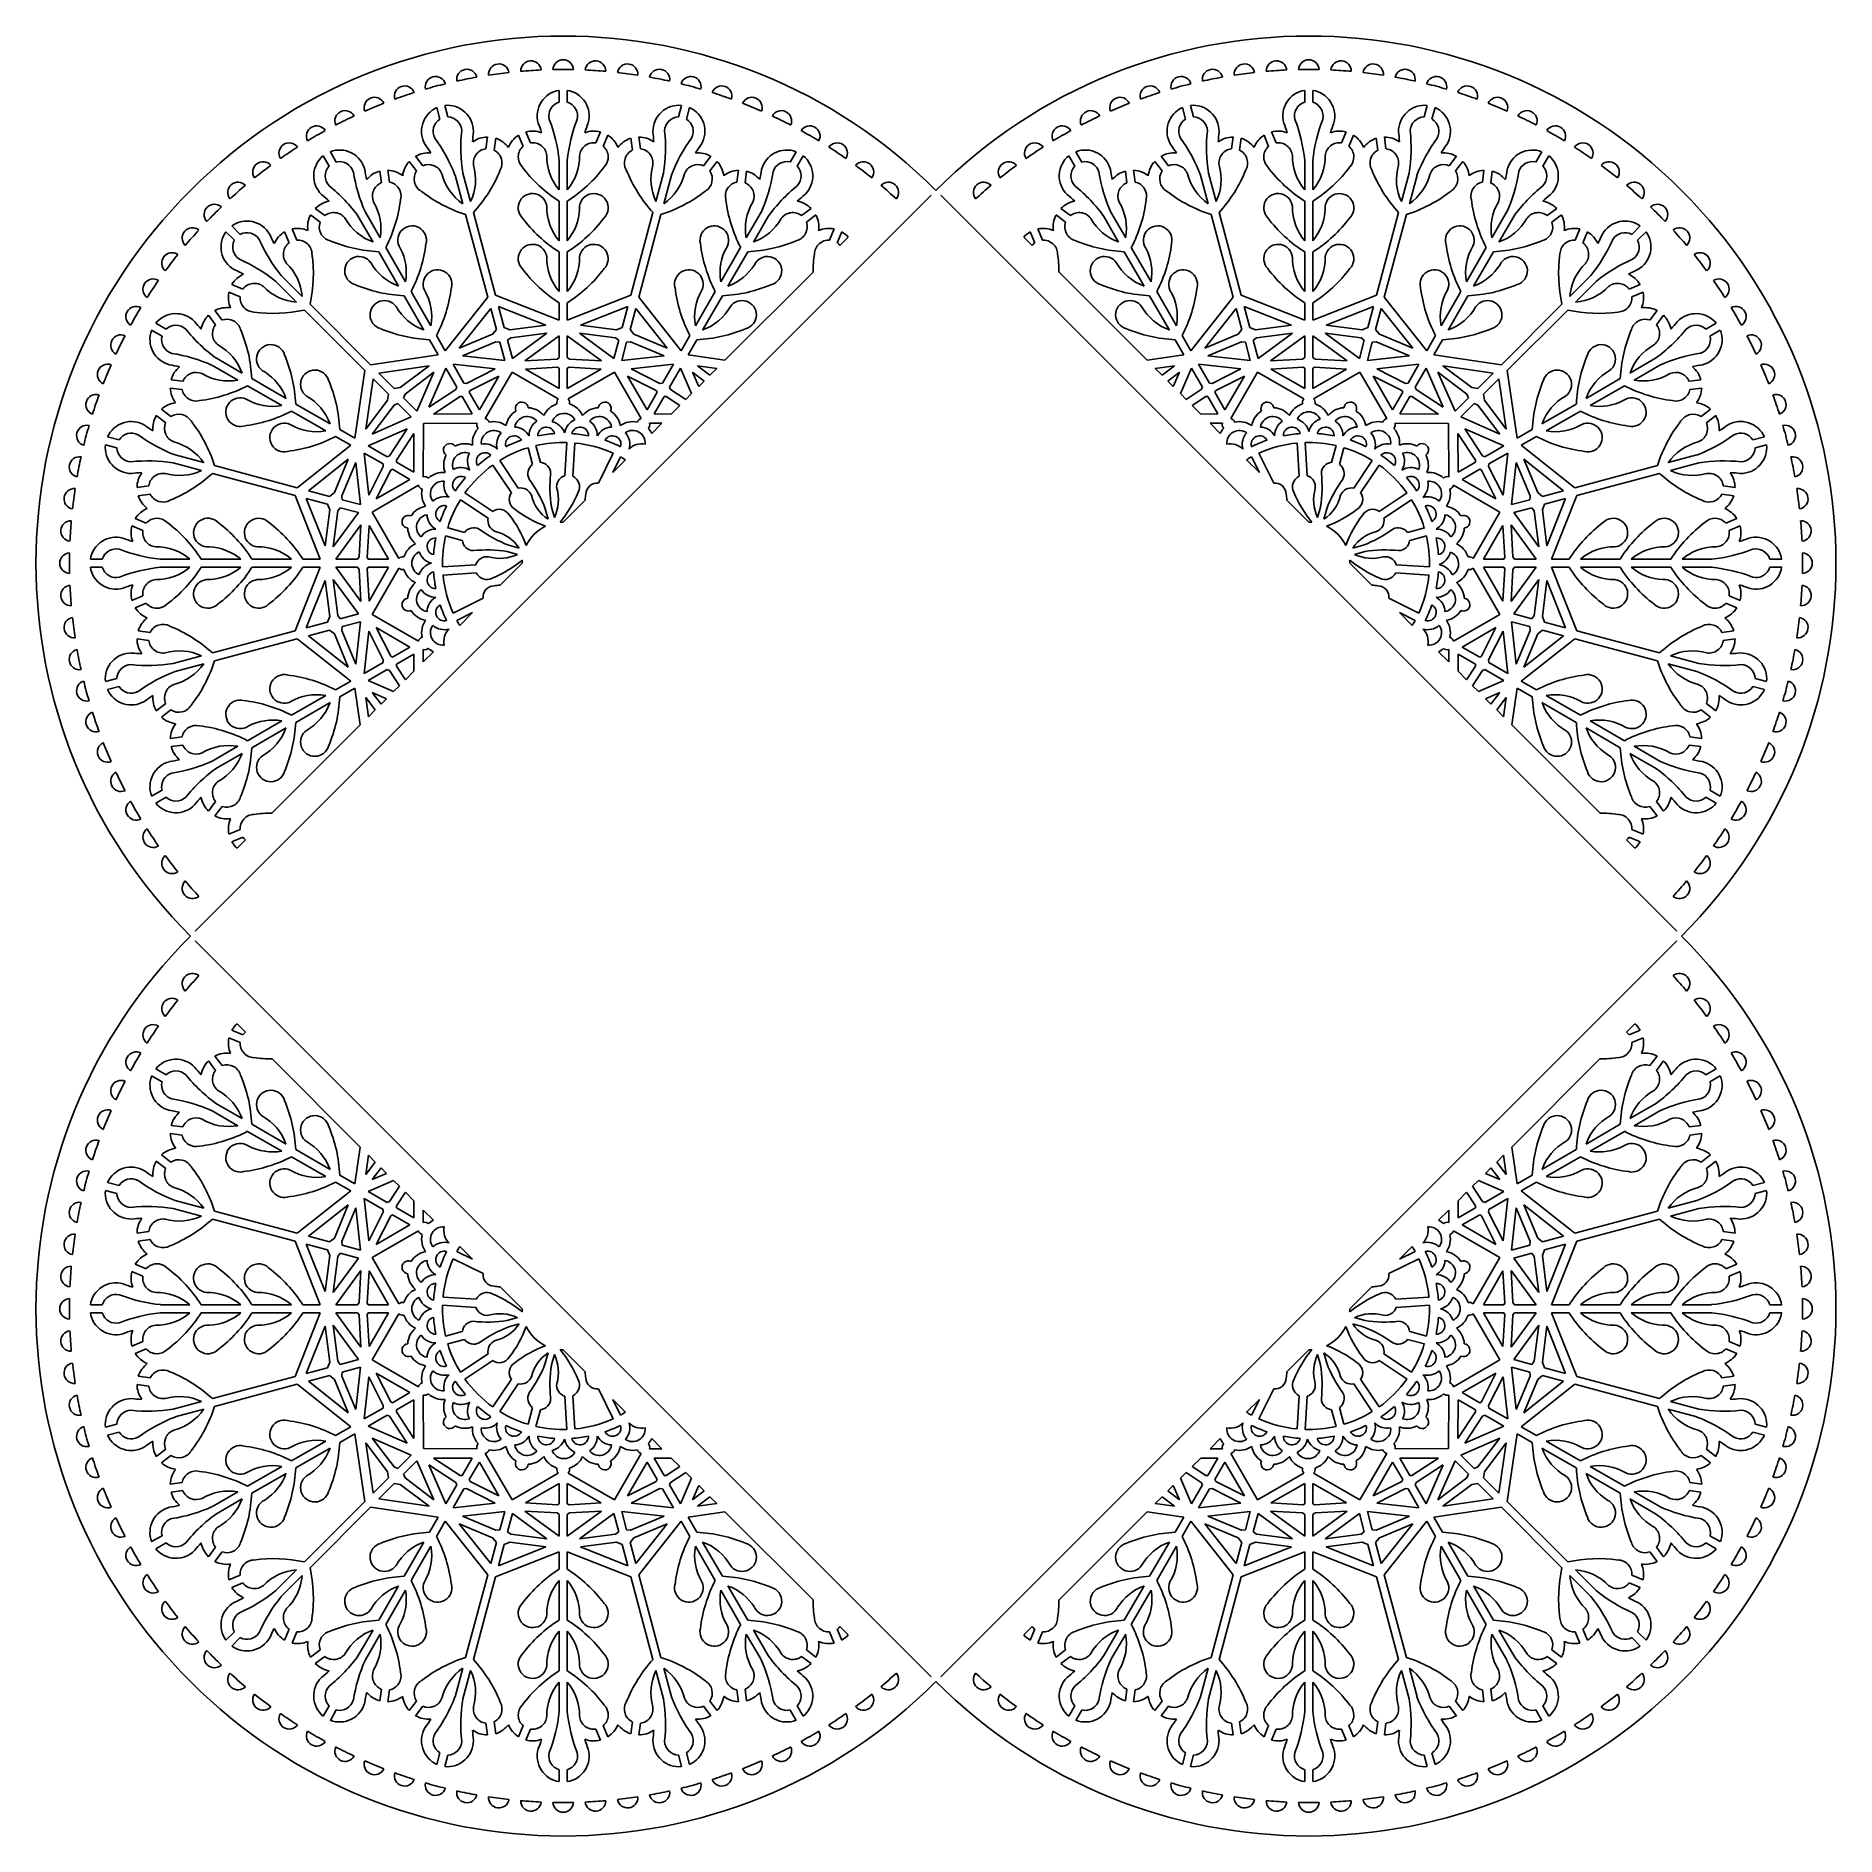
# Model space of a CAD drawing. Extents: x 62 to 309, y -3 to 245.
import ezdxf

# ---------------------------------------------------------------- set-up
doc = ezdxf.new("R2010")
doc.units = 0
doc.layers.get('0').update_dxf_attribs({"linetype": 'CONTINUOUS'})

msp = doc.modelspace()

# ---------------------------------------------------------------- linework, layer by layer
for p, q in [((118.62, 233.5), (118.19, 235.09)), ((133.9, 235.51), (133.9, 237.15)), ((135.02, 235.51), (135.02, 237.15)), ((150.31, 233.5), (150.73, 235.09)), ((221.05, 233.5), (220.62, 235.09)), ((236.33, 235.51), (236.33, 237.15)), ((237.45, 235.51), (237.45, 237.15)), ((252.74, 233.5), (253.16, 235.09)), ((117.53, 233.21), (117.11, 234.8)), ((151.39, 233.21), (151.82, 234.8)), ((219.96, 233.21), (219.54, 234.8)), ((253.82, 233.21), (254.25, 234.8)), ((123.85, 229.13), (124.08, 230.75)), ((124.96, 228.94), (125.19, 230.58)), ((128.95, 229.46), (128.31, 230.99)), ((129.98, 229.93), (129.34, 231.44)), ((138.95, 229.93), (139.58, 231.44)), ((139.97, 229.46), (140.61, 230.99)), ((143.96, 228.94), (143.74, 230.58)), ((145.07, 229.13), (144.85, 230.75)), ((226.28, 229.13), (226.51, 230.75)), ((227.39, 228.94), (227.62, 230.58)), ((231.38, 229.46), (230.74, 230.99)), ((232.41, 229.93), (231.77, 231.44)), ((241.38, 229.93), (242.01, 231.44)), ((242.4, 229.46), (243.04, 230.99)), ((246.39, 228.94), (246.17, 230.58)), ((247.5, 229.13), (247.28, 230.75)), ((102.32, 226.75), (101.5, 228.17)), ((103.29, 227.31), (102.47, 228.73)), ((115.18, 226.8), (114.18, 228.1)), ((133.9, 223.47), (133.9, 227.53)), ((135.02, 223.47), (135.02, 227.53)), ((153.74, 226.8), (154.75, 228.1)), ((165.64, 227.31), (166.46, 228.73)), ((166.61, 226.75), (167.43, 228.17)), ((204.75, 226.75), (203.93, 228.17)), ((205.72, 227.31), (204.9, 228.73)), ((217.62, 226.8), (216.61, 228.1)), ((236.33, 223.47), (236.33, 227.53)), ((237.46, 223.47), (237.46, 227.53)), ((256.17, 226.8), (257.18, 228.1)), ((268.07, 227.31), (268.89, 228.73)), ((269.04, 226.75), (269.86, 228.17)), ((109.48, 224.44), (109.27, 226.06)), ((110.6, 224.55), (110.39, 226.19)), ((114.32, 226.09), (113.3, 227.39)), ((120.65, 221.58), (119.6, 225.5)), ((121.73, 221.87), (120.68, 225.79)), ((147.19, 221.87), (148.24, 225.79)), ((148.28, 221.58), (149.33, 225.5)), ((154.61, 226.09), (155.62, 227.39)), ((158.33, 224.55), (158.53, 226.19)), ((159.45, 224.44), (159.65, 226.06)), ((211.91, 224.44), (211.7, 226.06)), ((213.03, 224.55), (212.82, 226.19)), ((216.75, 226.09), (215.73, 227.39)), ((223.08, 221.58), (222.03, 225.5)), ((224.16, 221.87), (223.11, 225.79)), ((249.62, 221.87), (250.67, 225.79)), ((250.71, 221.58), (251.76, 225.5)), ((257.04, 226.09), (258.05, 227.39)), ((260.76, 224.55), (260.96, 226.19)), ((261.88, 224.44), (262.08, 226.06)), ((83.92, 121.65), (185.01, 222.74)), ((186.35, 222.74), (287.44, 121.65)), ((101.71, 219.95), (100.4, 220.94)), ((109.31, 216.88), (107.28, 220.4)), ((124.09, 208.74), (121.05, 220.09)), ((125.17, 209.03), (122.13, 220.38)), ((133.9, 216.49), (133.9, 221.93)), ((135.02, 216.49), (135.02, 221.93)), ((143.75, 209.03), (146.79, 220.38)), ((144.84, 208.74), (147.88, 220.09)), ((159.61, 216.88), (161.64, 220.4)), ((167.22, 219.95), (168.52, 220.94)), ((204.14, 219.95), (202.83, 220.94)), ((211.74, 216.88), (209.71, 220.4)), ((226.52, 208.74), (223.48, 220.09)), ((227.6, 209.03), (224.56, 220.38)), ((236.33, 216.49), (236.33, 221.93)), ((237.46, 216.49), (237.46, 221.93)), ((246.18, 209.03), (249.22, 220.38)), ((247.27, 208.74), (250.31, 220.09)), ((262.05, 216.88), (264.07, 220.4)), ((269.65, 219.95), (270.95, 220.94)), ((89.29, 216.57), (88.13, 217.73)), ((90.09, 217.36), (88.92, 218.52)), ((96.81, 216.19), (96.19, 217.71)), ((97.86, 216.58), (97.24, 218.12)), ((101.06, 219.04), (99.74, 220.03)), ((108.34, 216.32), (106.31, 219.83)), ((160.59, 216.32), (162.62, 219.84)), ((167.87, 219.04), (169.19, 220.03)), ((171.06, 216.58), (171.69, 218.12)), ((172.12, 216.19), (172.74, 217.71)), ((199.24, 216.19), (198.62, 217.71)), ((200.29, 216.58), (199.67, 218.12)), ((203.49, 219.04), (202.17, 220.03)), ((210.77, 216.32), (208.74, 219.83)), ((263.02, 216.32), (265.05, 219.84)), ((270.3, 219.04), (271.62, 220.03)), ((273.49, 216.58), (274.12, 218.12)), ((274.55, 216.19), (275.17, 217.71)), ((281.27, 217.36), (282.43, 218.52)), ((282.06, 216.57), (283.23, 217.73)), ((112.8, 210.84), (110.08, 215.55)), ((156.12, 210.84), (158.84, 215.55)), ((172.47, 215.85), (173.61, 216.99)), ((197.75, 216.99), (198.89, 215.85)), ((215.23, 210.84), (212.51, 215.55)), ((258.56, 210.84), (261.27, 215.55)), ((111.83, 210.27), (109.11, 214.98)), ((133.9, 209.51), (133.9, 214.95)), ((135.02, 209.51), (135.02, 214.95)), ((157.1, 210.27), (159.82, 214.98)), ((214.26, 210.27), (211.54, 214.98)), ((236.33, 209.51), (236.33, 214.95)), ((237.46, 209.51), (237.46, 214.95)), ((259.53, 210.27), (262.25, 214.98)), ((90.46, 209.85), (88.95, 210.47)), ((97.81, 208.05), (94.93, 210.93)), ((98.6, 208.85), (95.73, 211.72)), ((156.68, 200.07), (168.78, 212.16)), ((202.58, 212.16), (214.67, 200.07)), ((272.76, 208.85), (275.63, 211.72)), ((273.55, 208.05), (276.42, 210.92)), ((280.89, 209.85), (282.41, 210.46)), ((90.07, 208.79), (88.54, 209.42)), ((108, 199.45), (99.69, 207.76)), ((115.32, 204.23), (112.6, 208.94)), ((116.29, 204.79), (113.57, 209.5)), ((124.09, 208.74), (118.26, 201.37)), ((133.9, 205.56), (125.17, 209.03)), ((133.9, 205.56), (133.9, 207.97)), ((143.75, 209.03), (135.02, 205.56)), ((135.02, 205.56), (135.02, 207.97)), ((150.66, 201.37), (144.84, 208.74)), ((152.63, 204.79), (155.35, 209.5)), ((153.61, 204.23), (156.33, 208.94)), ((217.75, 204.23), (215.03, 208.94)), ((218.72, 204.79), (216, 209.5)), ((226.52, 208.74), (220.7, 201.37)), ((236.33, 205.56), (227.6, 209.03)), ((236.33, 205.56), (236.33, 207.97)), ((246.18, 209.03), (237.46, 205.56)), ((237.46, 205.56), (237.46, 207.97)), ((253.09, 201.37), (247.27, 208.74)), ((255.07, 204.79), (257.78, 209.5)), ((256.04, 204.23), (258.76, 208.94)), ((263.36, 199.45), (271.66, 207.76)), ((281.29, 208.79), (282.82, 209.42)), ((86.7, 204.95), (85.71, 206.25)), ((87.62, 205.6), (86.62, 206.92)), ((107.2, 198.66), (98.9, 206.96)), ((124.5, 207.19), (120.18, 201.72)), ((125.28, 204.29), (124.5, 207.19)), ((126.37, 204.58), (125.59, 207.48)), ((125.59, 207.48), (132.07, 204.91)), ((143.34, 207.48), (136.86, 204.91)), ((142.56, 204.58), (143.34, 207.48)), ((143.65, 204.29), (144.42, 207.19)), ((144.42, 207.19), (148.75, 201.72)), ((226.93, 207.19), (222.61, 201.72)), ((227.71, 204.29), (226.93, 207.19)), ((228.8, 204.58), (228.02, 207.48)), ((228.02, 207.48), (234.5, 204.91)), ((245.77, 207.48), (239.29, 204.91)), ((244.99, 204.58), (245.77, 207.48)), ((246.08, 204.29), (246.85, 207.19)), ((246.85, 207.19), (251.18, 201.72)), ((264.15, 198.66), (272.46, 206.96)), ((283.74, 205.6), (284.74, 206.92)), ((284.66, 204.95), (285.64, 206.25)), ((79.35, 203.37), (77.92, 204.19)), ((79.91, 204.34), (78.48, 205.16)), ((117.29, 200.81), (116.09, 202.89)), ((118.26, 201.37), (117.06, 203.46)), ((120.18, 201.72), (124.77, 203.64)), ((125.28, 204.29), (124.77, 203.64)), ((126.37, 204.58), (127.14, 204.27)), ((127.28, 203.16), (126.83, 202.83)), ((127.5, 200.33), (126.83, 202.83)), ((132.07, 204.91), (127.14, 204.27)), ((132.21, 203.79), (127.28, 203.16)), ((132.21, 203.79), (127.5, 200.33)), ((133.9, 203.44), (129.2, 199.99)), ((133.9, 200.45), (133.9, 203.44)), ((135.02, 200.45), (135.02, 203.44)), ((135.02, 203.44), (139.72, 199.99)), ((136.71, 203.79), (141.42, 200.33)), ((136.71, 203.79), (141.65, 203.16)), ((136.86, 204.91), (141.79, 204.27)), ((141.42, 200.33), (142.09, 202.83)), ((141.65, 203.16), (142.09, 202.83)), ((142.56, 204.58), (141.79, 204.27)), ((143.65, 204.29), (144.16, 203.64)), ((148.75, 201.72), (144.16, 203.64)), ((150.66, 201.37), (151.86, 203.46)), ((151.63, 200.81), (152.84, 202.89)), ((219.72, 200.81), (218.52, 202.89)), ((220.7, 201.37), (219.49, 203.46)), ((222.61, 201.72), (227.2, 203.64)), ((227.71, 204.29), (227.2, 203.64)), ((228.8, 204.58), (229.57, 204.27)), ((229.71, 203.16), (229.27, 202.83)), ((229.93, 200.33), (229.27, 202.83)), ((234.5, 204.91), (229.57, 204.27)), ((234.64, 203.79), (229.71, 203.16)), ((234.64, 203.79), (229.93, 200.33)), ((236.33, 203.44), (231.63, 199.99)), ((236.33, 200.45), (236.33, 203.44)), ((237.46, 200.45), (237.46, 203.44)), ((237.46, 203.44), (242.16, 199.99)), ((239.14, 203.79), (243.85, 200.33)), ((239.14, 203.79), (244.08, 203.16)), ((239.29, 204.91), (244.22, 204.27)), ((243.85, 200.33), (244.52, 202.83)), ((244.08, 203.16), (244.52, 202.83)), ((244.99, 204.58), (244.22, 204.27)), ((246.08, 204.29), (246.59, 203.64)), ((251.18, 201.72), (246.59, 203.64)), ((253.09, 201.37), (254.29, 203.46)), ((254.07, 200.81), (255.27, 202.89)), ((291.45, 204.34), (292.87, 205.16)), ((292.01, 203.37), (293.43, 204.19)), ((90.34, 198.32), (86.82, 200.35)), ((117.29, 200.81), (108, 199.45)), ((120.61, 200.68), (125.2, 202.6)), ((120.61, 200.68), (126.42, 200.04)), ((125.2, 202.6), (125.75, 202.54)), ((126.42, 200.04), (125.75, 202.54)), ((133.9, 200.45), (133.61, 200.23)), ((135.02, 200.45), (135.32, 200.23)), ((142.51, 200.04), (143.18, 202.54)), ((148.31, 200.68), (142.51, 200.04)), ((143.73, 202.6), (143.18, 202.54)), ((148.31, 200.68), (143.73, 202.6)), ((156.68, 200.07), (151.63, 200.81)), ((219.72, 200.81), (214.67, 200.07)), ((223.04, 200.68), (227.63, 202.6)), ((223.04, 200.68), (228.85, 200.04)), ((227.63, 202.6), (228.18, 202.54)), ((228.85, 200.04), (228.18, 202.54)), ((236.33, 200.45), (236.04, 200.23)), ((237.46, 200.45), (237.75, 200.23)), ((244.94, 200.04), (245.61, 202.54)), ((250.74, 200.68), (244.94, 200.04)), ((246.16, 202.6), (245.61, 202.54)), ((250.74, 200.68), (246.16, 202.6)), ((263.36, 199.45), (254.07, 200.81)), ((281.02, 198.32), (284.53, 200.35)), ((89.77, 197.34), (86.26, 199.37)), ((107.2, 198.66), (105.84, 189.36)), ((109.13, 198.32), (116.03, 199.33)), ((111.26, 196.19), (109.13, 198.32)), ((116.03, 199.33), (112.08, 196.31)), ((116.71, 198.43), (112.76, 195.42)), ((116.71, 198.43), (114.37, 193.08)), ((118.35, 198.97), (116.01, 193.63)), ((119.85, 196.38), (118.35, 198.97)), ((120.82, 196.94), (119.33, 199.53)), ((119.33, 199.53), (125.12, 198.89)), ((121.18, 196.9), (125.12, 198.89)), ((121.69, 195.9), (125.63, 197.89)), ((122.95, 193.26), (125.63, 197.89)), ((127.43, 198.43), (123.75, 192.08)), ((133.79, 194.77), (127.43, 198.43)), ((133.61, 200.23), (129.2, 199.99)), ((133.67, 199.11), (129.26, 198.86)), ((133.9, 196.2), (129.26, 198.86)), ((133.9, 198.98), (133.67, 199.11)), ((133.9, 196.2), (133.9, 198.98)), ((135.02, 198.98), (135.26, 199.11)), ((135.02, 196.2), (135.02, 198.98)), ((135.02, 196.2), (139.66, 198.86)), ((141.49, 198.43), (135.13, 194.77)), ((135.26, 199.11), (139.66, 198.86)), ((135.32, 200.23), (139.72, 199.99)), ((145.17, 192.08), (141.49, 198.43)), ((145.98, 193.26), (143.3, 197.89)), ((147.23, 195.9), (143.3, 197.89)), ((149.6, 199.53), (143.8, 198.89)), ((147.74, 196.9), (143.8, 198.89)), ((148.1, 196.94), (149.6, 199.53)), ((149.08, 196.38), (150.57, 198.97)), ((150.57, 198.97), (152.1, 195.49)), ((152.21, 198.43), (153.08, 196.46)), ((152.21, 198.43), (153.82, 197.21)), ((155.55, 198.94), (152.89, 199.33)), ((152.89, 199.33), (154.62, 198.01)), ((154.62, 198.01), (155.55, 198.94)), ((215.8, 198.94), (218.46, 199.33)), ((215.8, 198.94), (216.73, 198.01)), ((218.46, 199.33), (216.73, 198.01)), ((219.14, 198.43), (217.54, 197.21)), ((219.14, 198.43), (218.28, 196.46)), ((220.78, 198.97), (219.25, 195.49)), ((222.28, 196.38), (220.78, 198.97)), ((223.25, 196.94), (221.76, 199.53)), ((221.76, 199.53), (227.55, 198.89)), ((223.62, 196.9), (227.55, 198.89)), ((224.12, 195.9), (228.06, 197.89)), ((225.38, 193.26), (228.06, 197.89)), ((229.86, 198.43), (226.18, 192.08)), ((236.22, 194.77), (229.86, 198.43)), ((236.04, 200.23), (231.63, 199.99)), ((236.1, 199.11), (231.69, 198.86)), ((236.33, 196.2), (231.69, 198.86)), ((236.33, 198.98), (236.1, 199.11)), ((236.33, 196.2), (236.33, 198.98)), ((237.46, 198.98), (237.69, 199.11)), ((237.46, 196.2), (237.46, 198.98)), ((237.46, 196.2), (242.09, 198.86)), ((243.92, 198.43), (237.56, 194.77)), ((237.69, 199.11), (242.09, 198.86)), ((237.75, 200.23), (242.16, 199.99)), ((247.6, 192.08), (243.92, 198.43)), ((248.41, 193.26), (245.73, 197.89)), ((249.66, 195.9), (245.73, 197.89)), ((252.03, 199.53), (246.23, 198.89)), ((250.17, 196.9), (246.23, 198.89)), ((250.53, 196.94), (252.03, 199.53)), ((251.51, 196.38), (253, 198.97)), ((253, 198.97), (255.35, 193.63)), ((254.64, 198.43), (256.99, 193.08)), ((254.64, 198.43), (258.6, 195.42)), ((262.22, 198.32), (255.32, 199.33)), ((255.32, 199.33), (259.28, 196.31)), ((260.1, 196.19), (262.22, 198.32)), ((265.51, 189.36), (264.15, 198.66)), ((281.58, 197.34), (285.1, 199.38)), ((82.11, 196.06), (80.47, 196.26)), ((82.21, 197.18), (80.59, 197.38)), ((95.82, 193.85), (91.11, 196.57)), ((96.38, 194.83), (91.67, 197.55)), ((108.34, 197.52), (107.33, 190.62)), ((110.46, 195.4), (108.34, 197.52)), ((110.46, 195.4), (110.34, 194.58)), ((111.26, 196.19), (112.08, 196.31)), ((112.76, 195.42), (112.54, 194.91)), ((119.7, 196.05), (116.01, 193.63)), ((119.85, 196.38), (119.7, 196.05)), ((120.82, 196.94), (121.18, 196.9)), ((121.56, 195.67), (121.69, 195.9)), ((122.95, 193.26), (121.56, 195.67)), ((145.98, 193.26), (147.37, 195.67)), ((147.37, 195.67), (147.23, 195.9)), ((148.1, 196.94), (147.74, 196.9)), ((149.08, 196.38), (149.22, 196.05)), ((149.22, 196.05), (151.3, 194.69)), ((151.3, 194.69), (152.1, 195.49)), ((153.08, 196.46), (153.82, 197.21)), ((217.54, 197.21), (218.28, 196.46)), ((219.25, 195.49), (220.05, 194.69)), ((222.13, 196.05), (220.05, 194.69)), ((222.28, 196.38), (222.13, 196.05)), ((223.25, 196.94), (223.62, 196.9)), ((223.99, 195.67), (224.12, 195.9)), ((225.38, 193.26), (223.99, 195.67)), ((248.41, 193.26), (249.8, 195.67)), ((249.8, 195.67), (249.66, 195.9)), ((250.53, 196.94), (250.17, 196.9)), ((251.51, 196.38), (251.65, 196.05)), ((251.65, 196.05), (255.35, 193.63)), ((258.6, 195.42), (258.82, 194.91)), ((260.1, 196.19), (259.28, 196.31)), ((260.89, 195.4), (263.02, 197.52)), ((260.89, 195.4), (261.01, 194.58)), ((263.02, 197.52), (264.03, 190.62)), ((274.98, 194.83), (279.69, 197.55)), ((275.54, 193.85), (280.25, 196.57)), ((289.14, 197.18), (290.77, 197.38)), ((289.25, 196.06), (290.89, 196.26)), ((80.57, 192.34), (79.26, 193.35)), ((101.86, 190.36), (97.15, 193.08)), ((102.43, 191.34), (97.72, 194.06)), ((107.33, 190.62), (110.34, 194.58)), ((108.22, 189.94), (111.24, 193.9)), ((111.24, 193.9), (111.74, 194.12)), ((113.57, 192.29), (111.74, 194.12)), ((114.37, 193.08), (112.54, 194.91)), ((120.32, 195.11), (116.62, 192.69)), ((120.58, 195.11), (120.32, 195.11)), ((121.97, 192.7), (120.58, 195.11)), ((146.95, 192.7), (148.34, 195.11)), ((148.34, 195.11), (148.61, 195.11)), ((148.61, 195.11), (150.49, 193.88)), ((149.31, 192.69), (150.49, 193.88)), ((222.75, 195.11), (220.87, 193.88)), ((220.87, 193.88), (222.05, 192.69)), ((223.01, 195.11), (222.75, 195.11)), ((224.4, 192.7), (223.01, 195.11)), ((249.38, 192.7), (250.77, 195.11)), ((250.77, 195.11), (251.04, 195.11)), ((251.04, 195.11), (254.73, 192.69)), ((256.99, 193.08), (258.82, 194.91)), ((257.79, 192.29), (259.61, 194.12)), ((260.12, 193.9), (259.61, 194.12)), ((263.13, 189.94), (260.12, 193.9)), ((264.03, 190.62), (261.01, 194.58)), ((268.93, 191.34), (273.64, 194.06)), ((269.49, 190.36), (274.2, 193.08)), ((290.79, 192.34), (292.09, 193.35)), ((79.85, 191.47), (78.56, 192.47)), ((105.84, 189.36), (103.76, 190.57)), ((107.68, 188.3), (113.02, 190.65)), ((108.22, 189.94), (113.57, 192.29)), ((110.61, 186.95), (113.02, 190.65)), ((115.25, 191.4), (115.24, 184.06)), ((122.59, 191.41), (115.25, 191.4)), ((121.97, 192.7), (116.62, 192.69)), ((148.03, 191.41), (146.33, 191.41)), ((146.63, 190.01), (148.03, 191.41)), ((146.95, 192.7), (149.31, 192.69)), ((224.4, 192.7), (222.05, 192.69)), ((223.33, 191.41), (224.73, 190.01)), ((225.02, 191.41), (223.33, 191.41)), ((256.1, 191.4), (248.76, 191.41)), ((249.38, 192.7), (254.73, 192.69)), ((256.12, 184.06), (256.1, 191.4)), ((263.13, 189.94), (257.79, 192.29)), ((263.67, 188.3), (258.33, 190.65)), ((260.75, 186.95), (258.33, 190.65)), ((265.51, 189.36), (267.6, 190.57)), ((291.51, 191.47), (292.8, 192.47)), ((73.16, 188.04), (71.57, 188.46)), ((73.45, 189.12), (71.86, 189.55)), ((105.28, 188.39), (97.92, 182.57)), ((105.28, 188.39), (103.2, 189.59)), ((110.27, 186.81), (107.68, 188.3)), ((111.55, 186.34), (113.96, 190.03)), ((113.96, 184.68), (113.96, 190.03)), ((130.24, 185.76), (129.63, 188.06)), ((131.33, 186.05), (130.71, 188.36)), ((134.67, 184.21), (134.96, 188.78)), ((135.79, 184.14), (136.08, 188.71)), ((235.57, 184.14), (235.28, 188.71)), ((236.69, 184.21), (236.4, 188.78)), ((240.03, 186.05), (240.64, 188.36)), ((241.11, 185.76), (241.73, 188.06)), ((257.4, 184.68), (257.39, 190.03)), ((259.81, 186.34), (257.39, 190.03)), ((261.08, 186.81), (263.67, 188.3)), ((266.07, 188.39), (268.16, 189.59)), ((273.44, 182.57), (266.07, 188.39)), ((297.91, 189.12), (299.5, 189.55)), ((298.2, 188.04), (299.79, 188.46)), ((84.79, 184.92), (80.86, 185.97)), ((85.08, 186.01), (81.16, 187.06)), ((97.92, 182.57), (86.57, 185.61)), ((99.46, 182.15), (104.93, 186.48)), ((104.93, 186.48), (103.02, 181.89)), ((105.97, 186.04), (104.05, 181.45)), ((105.97, 186.04), (106.61, 180.24)), ((109.71, 185.83), (107.12, 187.33)), ((107.12, 187.33), (107.76, 181.53)), ((109.75, 185.47), (107.76, 181.53)), ((109.71, 185.83), (109.75, 185.47)), ((110.27, 186.81), (110.61, 186.95)), ((111.55, 186.07), (111.55, 186.34)), ((113.96, 184.68), (111.55, 186.07)), ((127.34, 181.87), (124.8, 185.68)), ((128.28, 182.5), (125.74, 186.31)), ((139.29, 183.2), (141.32, 187.3)), ((141.26, 184.64), (142.33, 186.8)), ((141.26, 184.64), (143.02, 186.41)), ((228.33, 186.41), (230.1, 184.64)), ((230.1, 184.64), (229.03, 186.8)), ((232.07, 183.2), (230.04, 187.3)), ((243.08, 182.5), (245.61, 186.31)), ((244.01, 181.87), (246.55, 185.68)), ((257.4, 184.68), (259.81, 186.07)), ((259.81, 186.07), (259.81, 186.34)), ((261.08, 186.81), (260.75, 186.95)), ((261.64, 185.83), (261.6, 185.47)), ((261.6, 185.47), (263.59, 181.53)), ((261.64, 185.83), (264.23, 187.33)), ((264.23, 187.33), (263.59, 181.53)), ((265.38, 186.04), (264.74, 180.24)), ((265.38, 186.04), (267.3, 181.45)), ((271.89, 182.15), (266.42, 186.48)), ((266.42, 186.48), (268.34, 181.89)), ((273.44, 182.57), (284.79, 185.61)), ((286.28, 186.01), (290.2, 187.06)), ((286.57, 184.92), (290.49, 185.97)), ((97.62, 181.48), (86.28, 184.52)), ((110.76, 184.96), (108.77, 181.02)), ((113.39, 183.71), (108.77, 181.02)), ((110.99, 185.1), (110.76, 184.96)), ((113.39, 183.71), (110.99, 185.1)), ((257.96, 183.71), (260.37, 185.1)), ((257.96, 183.71), (262.59, 181.02)), ((260.37, 185.1), (260.6, 184.96)), ((260.6, 184.96), (262.59, 181.02)), ((273.73, 181.48), (285.08, 184.52)), ((77.53, 182.8), (75.91, 182.58)), ((77.72, 181.69), (76.08, 181.47)), ((97.62, 181.48), (101.09, 172.75)), ((102.07, 180.29), (99.17, 181.07)), ((99.17, 181.07), (101.75, 174.59)), ((102.37, 181.37), (99.46, 182.15)), ((102.37, 181.37), (103.02, 181.89)), ((104.05, 181.45), (104.11, 180.91)), ((106.61, 180.24), (104.11, 180.91)), ((114.57, 182.9), (108.22, 179.22)), ((124.16, 178.38), (120.35, 180.91)), ((124.78, 179.31), (120.97, 181.85)), ((134.44, 177.82), (137.47, 180.86)), ((233.88, 180.86), (236.92, 177.82)), ((246.58, 179.31), (250.39, 181.85)), ((247.2, 178.38), (251.01, 180.91)), ((263.14, 179.22), (256.79, 182.9)), ((264.74, 180.24), (267.24, 180.91)), ((267.3, 181.45), (267.24, 180.91)), ((268.99, 181.37), (268.34, 181.89)), ((268.99, 181.37), (271.89, 182.15)), ((269.28, 180.29), (272.18, 181.07)), ((272.18, 181.07), (269.61, 174.59)), ((270.26, 172.75), (273.73, 181.48)), ((293.64, 181.69), (295.28, 181.47)), ((293.83, 182.8), (295.45, 182.58)), ((77.19, 177.7), (75.67, 178.34)), ((101.75, 174.59), (102.38, 179.52)), ((102.07, 180.29), (102.38, 179.52)), ((102.86, 174.44), (103.5, 179.38)), ((102.86, 174.44), (106.32, 179.15)), ((103.5, 179.38), (103.82, 179.82)), ((106.32, 179.15), (103.82, 179.82)), ((108.22, 179.22), (111.88, 172.86)), ((132.38, 178.23), (132, 179.66)), ((132.86, 179.9), (133.25, 178.46)), ((238.11, 178.46), (238.49, 179.89)), ((239.36, 179.66), (238.98, 178.23)), ((259.48, 172.86), (263.14, 179.22)), ((265.04, 179.15), (267.53, 179.82)), ((268.49, 174.44), (265.04, 179.15)), ((267.86, 179.38), (267.53, 179.82)), ((268.49, 174.44), (267.86, 179.38)), ((269.28, 180.29), (268.98, 179.52)), ((269.61, 174.59), (268.98, 179.52)), ((294.17, 177.7), (295.69, 178.34)), ((76.72, 176.68), (75.21, 177.31)), ((103.22, 172.75), (106.67, 177.45)), ((106.42, 173.05), (106.67, 177.45)), ((107.55, 172.99), (107.79, 177.39)), ((110.46, 172.75), (107.79, 177.39)), ((120.6, 175.32), (118.3, 175.94)), ((120.89, 176.41), (118.59, 177.03)), ((250.46, 176.41), (252.77, 177.03)), ((250.76, 175.32), (253.06, 175.94)), ((260.9, 172.75), (263.56, 177.39)), ((263.81, 172.99), (263.56, 177.39)), ((268.14, 172.75), (264.69, 177.45)), ((264.93, 173.05), (264.69, 177.45)), ((294.63, 176.68), (296.14, 177.31)), ((128.19, 173.41), (126.76, 173.79)), ((126.99, 174.66), (128.42, 174.28)), ((242.93, 174.28), (244.36, 174.66)), ((244.6, 173.79), (243.16, 173.41)), ((71.14, 172.75), (69.5, 172.75)), ((71.14, 171.63), (69.5, 171.63)), ((83.18, 172.75), (79.12, 172.75)), ((83.18, 171.63), (79.13, 171.63)), ((90.16, 172.75), (84.73, 172.75)), ((90.16, 171.63), (84.73, 171.63)), ((97.14, 172.75), (91.71, 172.75)), ((97.14, 171.63), (91.71, 171.63)), ((101.09, 171.63), (97.62, 162.9)), ((101.09, 172.75), (98.69, 172.75)), ((101.09, 171.63), (98.69, 171.63)), ((106.21, 172.75), (103.22, 172.75)), ((106.21, 171.63), (103.22, 171.63)), ((103.22, 171.63), (106.67, 166.93)), ((106.21, 172.75), (106.42, 173.05)), ((106.21, 171.63), (106.42, 171.34)), ((106.42, 171.34), (106.67, 166.93)), ((107.68, 172.75), (107.55, 172.99)), ((107.68, 171.63), (107.55, 171.4)), ((107.55, 171.4), (107.79, 166.99)), ((110.46, 172.75), (107.68, 172.75)), ((110.46, 171.63), (107.68, 171.63)), ((110.46, 171.63), (107.79, 166.99)), ((111.88, 171.52), (108.22, 165.16)), ((122.44, 171.99), (117.88, 171.7)), ((122.52, 170.87), (117.95, 170.57)), ((125.8, 169.18), (128.83, 172.22)), ((242.53, 172.22), (245.56, 169.18)), ((248.84, 170.87), (253.41, 170.57)), ((248.91, 171.99), (253.48, 171.7)), ((263.14, 165.16), (259.48, 171.52)), ((260.9, 172.75), (263.68, 172.75)), ((260.9, 171.63), (263.68, 171.63)), ((260.9, 171.63), (263.56, 166.99)), ((263.81, 171.4), (263.56, 166.99)), ((263.68, 172.75), (263.81, 172.99)), ((263.68, 171.63), (263.81, 171.4)), ((268.14, 171.63), (264.69, 166.93)), ((264.93, 171.34), (264.69, 166.93)), ((265.15, 172.75), (264.93, 173.05)), ((265.15, 171.63), (264.93, 171.34)), ((265.15, 172.75), (268.14, 172.75)), ((265.15, 171.63), (268.14, 171.63)), ((270.26, 172.75), (272.67, 172.75)), ((270.26, 171.63), (272.67, 171.63)), ((273.73, 162.9), (270.26, 171.63)), ((274.21, 172.75), (279.65, 172.75)), ((274.21, 171.63), (279.65, 171.63)), ((281.19, 172.75), (286.63, 172.75)), ((281.19, 171.63), (286.63, 171.63)), ((288.17, 172.75), (292.23, 172.75)), ((288.17, 171.63), (292.23, 171.63)), ((300.21, 172.75), (301.86, 172.75)), ((300.21, 171.63), (301.86, 171.63)), ((99.17, 163.32), (101.75, 169.8)), ((101.75, 169.8), (102.38, 164.87)), ((102.86, 169.94), (106.32, 165.23)), ((102.86, 169.94), (103.5, 165.01)), ((268.49, 169.94), (265.04, 165.23)), ((268.49, 169.94), (267.86, 165.01)), ((269.61, 169.8), (268.98, 164.87)), ((272.18, 163.32), (269.61, 169.8)), ((76.72, 167.71), (75.21, 167.07)), ((77.19, 166.68), (75.67, 166.04)), ((123.45, 167.37), (119.35, 165.34)), ((247.9, 167.37), (252, 165.34)), ((294.17, 166.68), (295.69, 166.04)), ((294.63, 167.71), (296.14, 167.07)), ((102.07, 164.1), (99.17, 163.32)), ((102.07, 164.1), (102.38, 164.87)), ((103.5, 165.01), (103.82, 164.56)), ((106.32, 165.23), (103.82, 164.56)), ((104.05, 162.93), (104.11, 163.48)), ((106.61, 164.15), (104.11, 163.48)), ((105.97, 158.34), (106.61, 164.15)), ((108.22, 165.16), (114.57, 161.48)), ((113.39, 160.68), (108.77, 163.36)), ((110.76, 159.42), (108.77, 163.36)), ((122.01, 165.4), (119.85, 164.33)), ((120.25, 163.63), (122.01, 165.4)), ((249.34, 165.4), (251.11, 163.63)), ((249.34, 165.4), (251.5, 164.33)), ((256.79, 161.48), (263.14, 165.16)), ((257.96, 160.68), (262.59, 163.36)), ((260.6, 159.42), (262.59, 163.36)), ((264.74, 164.15), (267.24, 163.48)), ((265.38, 158.34), (264.74, 164.15)), ((265.04, 165.23), (267.53, 164.56)), ((267.3, 162.93), (267.24, 163.48)), ((267.86, 165.01), (267.53, 164.56)), ((269.28, 164.1), (268.98, 164.87)), ((269.28, 164.1), (272.18, 163.32)), ((77.53, 161.58), (75.91, 161.81)), ((77.72, 162.69), (76.08, 162.92)), ((97.62, 162.9), (86.28, 159.86)), ((97.92, 161.82), (86.57, 158.78)), ((97.92, 161.82), (105.28, 155.99)), ((102.37, 163.01), (99.46, 162.23)), ((99.46, 162.23), (104.93, 157.91)), ((102.37, 163.01), (103.02, 162.5)), ((104.93, 157.91), (103.02, 162.5)), ((105.97, 158.34), (104.05, 162.93)), ((107.12, 157.06), (107.76, 162.85)), ((109.75, 158.91), (107.76, 162.85)), ((261.6, 158.91), (263.59, 162.85)), ((264.23, 157.06), (263.59, 162.85)), ((265.38, 158.34), (267.3, 162.93)), ((266.07, 155.99), (273.44, 161.82)), ((266.42, 157.91), (268.34, 162.5)), ((271.89, 162.23), (266.42, 157.91)), ((268.99, 163.01), (268.34, 162.5)), ((268.99, 163.01), (271.89, 162.23)), ((273.44, 161.82), (284.79, 158.78)), ((273.73, 162.9), (285.08, 159.86)), ((293.64, 162.69), (295.28, 162.92)), ((293.83, 161.58), (295.45, 161.8)), ((84.79, 159.46), (80.87, 158.41)), ((85.08, 158.38), (81.15, 157.33)), ((109.71, 158.55), (107.12, 157.06)), ((109.71, 158.55), (109.75, 158.91)), ((110.99, 159.29), (110.76, 159.42)), ((113.39, 160.68), (110.99, 159.29)), ((113.96, 159.7), (111.55, 158.31)), ((111.55, 158.31), (111.55, 158.05)), ((113.96, 159.7), (113.96, 157.35)), ((115.24, 160.32), (115.24, 158.63)), ((115.24, 158.63), (116.64, 160.03)), ((254.71, 160.03), (256.11, 158.63)), ((256.11, 158.63), (256.12, 160.32)), ((257.4, 159.7), (259.81, 158.31)), ((257.4, 159.7), (257.4, 157.35)), ((257.96, 160.68), (260.37, 159.29)), ((259.81, 158.31), (259.81, 158.05)), ((260.37, 159.29), (260.6, 159.42)), ((261.64, 158.55), (261.6, 158.91)), ((261.64, 158.55), (264.23, 157.06)), ((286.28, 158.38), (290.2, 157.33)), ((286.57, 159.46), (290.49, 158.41)), ((73.16, 156.35), (71.57, 155.92)), ((105.28, 155.99), (103.2, 154.79)), ((110.27, 157.58), (107.68, 156.08)), ((107.68, 156.08), (111.17, 154.55)), ((110.27, 157.58), (110.61, 157.43)), ((110.61, 157.43), (111.97, 155.35)), ((111.55, 158.05), (112.78, 156.17)), ((112.78, 156.17), (113.96, 157.35)), ((257.4, 157.35), (258.58, 156.17)), ((259.81, 158.05), (258.58, 156.17)), ((260.75, 157.43), (259.39, 155.35)), ((263.67, 156.08), (260.19, 154.55)), ((261.08, 157.58), (260.75, 157.43)), ((261.08, 157.58), (263.67, 156.08)), ((266.07, 155.99), (268.16, 154.79)), ((298.2, 156.35), (299.79, 155.92)), ((73.45, 155.26), (71.86, 154.84)), ((101.86, 154.02), (97.15, 151.3)), ((105.84, 155.02), (103.76, 153.82)), ((105.84, 155.02), (106.58, 149.97)), ((107.72, 151.1), (107.33, 153.76)), ((107.33, 153.76), (108.65, 152.03)), ((108.22, 154.44), (110.19, 153.58)), ((108.22, 154.44), (109.45, 152.83)), ((109.45, 152.83), (110.19, 153.58)), ((111.17, 154.55), (111.97, 155.35)), ((259.39, 155.35), (260.19, 154.55)), ((263.13, 154.44), (261.16, 153.58)), ((261.16, 153.58), (261.91, 152.83)), ((263.13, 154.44), (261.91, 152.83)), ((264.03, 153.76), (262.71, 152.03)), ((263.64, 151.1), (264.03, 153.76)), ((264.77, 149.97), (265.51, 155.02)), ((265.51, 155.02), (267.6, 153.82)), ((269.49, 154.02), (274.2, 151.3)), ((297.91, 155.26), (299.5, 154.84)), ((79.85, 152.91), (78.56, 151.91)), ((80.57, 152.05), (79.26, 151.03)), ((102.43, 153.05), (97.72, 150.33)), ((107.72, 151.1), (108.65, 152.03)), ((262.71, 152.03), (263.64, 151.1)), ((268.93, 153.05), (273.64, 150.33)), ((290.79, 152.05), (292.09, 151.03)), ((291.51, 152.91), (292.8, 151.91)), ((95.82, 150.53), (91.11, 147.81)), ((96.38, 149.56), (91.67, 146.84)), ((94.49, 137.88), (106.58, 149.97)), ((264.77, 149.97), (276.87, 137.88)), ((274.98, 149.56), (279.69, 146.84)), ((275.54, 150.53), (280.25, 147.81)), ((82.11, 148.33), (80.47, 148.12)), ((82.21, 147.21), (80.59, 147)), ((89.77, 147.04), (86.25, 145.01)), ((90.34, 146.07), (86.82, 144.04)), ((281.02, 146.07), (284.54, 144.03)), ((281.58, 147.04), (285.1, 145.01)), ((289.14, 147.21), (290.77, 147)), ((289.25, 148.33), (290.89, 148.12)), ((79.35, 141.02), (77.92, 140.2)), ((292.01, 141.02), (293.43, 140.2)), ((79.91, 140.05), (78.48, 139.22)), ((86.7, 139.44), (85.71, 138.13)), ((87.62, 138.79), (86.62, 137.47)), ((283.74, 138.79), (284.74, 137.47)), ((284.66, 139.44), (285.64, 138.13)), ((291.45, 140.05), (292.87, 139.22)), ((90.07, 135.59), (88.54, 134.97)), ((90.46, 134.54), (88.95, 133.92)), ((89.66, 133.05), (90.8, 134.19)), ((280.56, 134.19), (281.7, 133.05)), ((280.89, 134.54), (282.41, 133.92)), ((281.29, 135.59), (282.82, 134.97)), ((83.92, 120.31), (185.01, 19.22)), ((287.44, 120.31), (186.35, 19.22)), ((89.66, 108.91), (90.8, 107.77)), ((281.7, 108.91), (280.56, 107.77)), ((90.07, 106.36), (88.54, 106.99)), ((90.46, 107.42), (88.95, 108.04)), ((280.89, 107.42), (282.41, 108.04)), ((281.29, 106.36), (282.82, 106.99)), ((87.62, 103.17), (86.62, 104.49)), ((94.49, 104.08), (106.58, 91.98)), ((276.87, 104.08), (264.77, 91.98)), ((283.74, 103.17), (284.74, 104.49)), ((79.35, 100.93), (77.92, 101.76)), ((79.91, 101.91), (78.48, 102.73)), ((86.7, 102.52), (85.71, 103.82)), ((284.66, 102.52), (285.64, 103.82)), ((291.45, 101.91), (292.87, 102.73)), ((292.01, 100.93), (293.43, 101.76)), ((89.77, 94.91), (86.25, 96.94)), ((90.34, 95.89), (86.82, 97.92)), ((281.02, 95.89), (284.53, 97.92)), ((281.58, 94.91), (285.1, 96.94)), ((82.21, 94.75), (80.59, 94.95)), ((95.82, 91.42), (91.11, 94.14)), ((96.38, 92.4), (91.67, 95.12)), ((274.98, 92.4), (279.69, 95.12)), ((275.54, 91.42), (280.25, 94.14)), ((289.14, 94.75), (290.77, 94.95)), ((82.11, 93.63), (80.47, 93.83)), ((102.43, 88.91), (97.72, 91.63)), ((105.84, 86.93), (106.58, 91.98)), ((265.51, 86.93), (264.77, 91.98)), ((268.93, 88.91), (273.64, 91.63)), ((289.25, 93.63), (290.89, 93.83)), ((79.85, 89.04), (78.56, 90.04)), ((80.57, 89.91), (79.26, 90.92)), ((101.86, 87.93), (97.15, 90.65)), ((107.72, 90.85), (107.33, 88.19)), ((107.33, 88.19), (108.65, 89.92)), ((107.72, 90.85), (108.65, 89.92)), ((108.22, 87.51), (109.45, 89.12)), ((109.45, 89.12), (110.19, 88.37)), ((261.91, 89.12), (261.16, 88.37)), ((263.13, 87.51), (261.91, 89.12)), ((263.64, 90.85), (262.71, 89.92)), ((264.03, 88.19), (262.71, 89.92)), ((263.64, 90.85), (264.03, 88.19)), ((269.49, 87.93), (274.2, 90.65)), ((290.79, 89.91), (292.09, 90.92)), ((291.51, 89.04), (292.8, 90.04)), ((73.45, 86.69), (71.86, 87.12)), ((105.28, 85.96), (103.2, 87.16)), ((105.84, 86.93), (103.76, 88.14)), ((107.68, 85.87), (111.17, 87.4)), ((108.22, 87.51), (110.19, 88.37)), ((110.61, 84.52), (111.97, 86.6)), ((111.17, 87.4), (111.97, 86.6)), ((260.19, 87.4), (259.39, 86.6)), ((260.75, 84.52), (259.39, 86.6)), ((263.67, 85.87), (260.19, 87.4)), ((263.13, 87.51), (261.16, 88.37)), ((265.51, 86.93), (267.6, 88.14)), ((266.07, 85.96), (268.16, 87.16)), ((297.91, 86.69), (299.5, 87.12)), ((73.16, 85.61), (71.57, 86.03)), ((85.08, 83.58), (81.15, 84.63)), ((97.92, 80.14), (105.28, 85.96)), ((109.71, 83.4), (107.12, 84.9)), ((107.12, 84.9), (107.76, 79.1)), ((110.27, 84.38), (107.68, 85.87)), ((110.27, 84.38), (110.61, 84.52)), ((111.55, 83.91), (112.78, 85.79)), ((112.78, 85.79), (113.96, 84.61)), ((113.96, 82.25), (113.96, 84.61)), ((258.58, 85.79), (257.4, 84.61)), ((257.4, 82.25), (257.4, 84.61)), ((259.81, 83.91), (258.58, 85.79)), ((261.08, 84.38), (260.75, 84.52)), ((261.08, 84.38), (263.67, 85.87)), ((261.64, 83.4), (264.23, 84.9)), ((264.23, 84.9), (263.59, 79.1)), ((273.44, 80.14), (266.07, 85.96)), ((286.28, 83.58), (290.2, 84.63)), ((298.2, 85.61), (299.79, 86.03)), ((84.79, 82.49), (80.87, 83.54)), ((97.62, 79.05), (86.28, 82.09)), ((97.92, 80.14), (86.57, 83.18)), ((99.46, 79.72), (104.93, 84.05)), ((104.93, 84.05), (103.02, 79.46)), ((105.97, 83.61), (104.05, 79.02)), ((105.97, 83.61), (106.61, 77.81)), ((109.75, 83.04), (107.76, 79.1)), ((110.76, 82.53), (108.77, 78.59)), ((109.71, 83.4), (109.75, 83.04)), ((110.99, 82.67), (110.76, 82.53)), ((113.39, 81.28), (110.99, 82.67)), ((111.55, 83.64), (111.55, 83.91)), ((113.96, 82.25), (111.55, 83.64)), ((115.24, 81.63), (115.24, 83.32)), ((115.24, 83.32), (116.64, 81.93)), ((256.11, 83.32), (254.71, 81.93)), ((256.12, 81.63), (256.11, 83.32)), ((257.4, 82.25), (259.81, 83.64)), ((257.96, 81.28), (260.37, 82.67)), ((259.81, 83.64), (259.81, 83.91)), ((260.37, 82.67), (260.6, 82.53)), ((260.6, 82.53), (262.59, 78.59)), ((261.64, 83.4), (261.6, 83.04)), ((261.6, 83.04), (263.59, 79.1)), ((265.38, 83.61), (264.74, 77.81)), ((265.38, 83.61), (267.3, 79.02)), ((271.89, 79.72), (266.42, 84.05)), ((266.42, 84.05), (268.34, 79.46)), ((273.44, 80.14), (284.79, 83.18)), ((273.73, 79.05), (285.08, 82.09)), ((286.57, 82.49), (290.49, 83.54)), ((77.53, 80.37), (75.91, 80.15)), ((77.72, 79.26), (76.08, 79.04)), ((102.37, 78.94), (99.46, 79.72)), ((102.37, 78.94), (103.02, 79.46)), ((108.22, 76.79), (114.57, 80.47)), ((113.39, 81.28), (108.77, 78.59)), ((263.14, 76.79), (256.79, 80.47)), ((257.96, 81.28), (262.59, 78.59)), ((268.99, 78.94), (268.34, 79.46)), ((268.99, 78.94), (271.89, 79.72)), ((293.64, 79.26), (295.28, 79.04)), ((293.83, 80.37), (295.45, 80.15)), ((101.09, 70.32), (97.62, 79.05)), ((102.07, 77.86), (99.17, 78.64)), ((99.17, 78.64), (101.75, 72.15)), ((101.75, 72.15), (102.38, 77.09)), ((102.07, 77.86), (102.38, 77.09)), ((102.86, 72.01), (103.5, 76.94)), ((102.86, 72.01), (106.32, 76.72)), ((103.5, 76.94), (103.82, 77.39)), ((106.32, 76.72), (103.82, 77.39)), ((104.05, 79.02), (104.11, 78.48)), ((106.61, 77.81), (104.11, 78.48)), ((111.88, 70.43), (108.22, 76.79)), ((122.01, 76.56), (119.85, 77.63)), ((120.25, 78.32), (122.01, 76.56)), ((251.11, 78.32), (249.34, 76.56)), ((249.34, 76.56), (251.5, 77.63)), ((259.48, 70.43), (263.14, 76.79)), ((264.74, 77.81), (267.24, 78.48)), ((265.04, 76.72), (267.53, 77.39)), ((268.49, 72.01), (265.04, 76.72)), ((267.3, 79.02), (267.24, 78.48)), ((267.86, 76.94), (267.53, 77.39)), ((268.49, 72.01), (267.86, 76.94)), ((269.28, 77.86), (268.98, 77.09)), ((269.61, 72.15), (268.98, 77.09)), ((269.28, 77.86), (272.18, 78.64)), ((272.18, 78.64), (269.61, 72.15)), ((270.26, 70.32), (273.73, 79.05)), ((76.72, 74.25), (75.21, 74.88)), ((77.19, 75.27), (75.67, 75.91)), ((103.22, 70.32), (106.67, 75.02)), ((106.42, 70.62), (106.67, 75.02)), ((107.55, 70.55), (107.79, 74.96)), ((110.46, 70.32), (107.79, 74.96)), ((123.45, 74.59), (119.35, 76.62)), ((247.9, 74.59), (252, 76.62)), ((260.9, 70.32), (263.56, 74.96)), ((263.81, 70.55), (263.56, 74.96)), ((268.14, 70.32), (264.69, 75.02)), ((264.93, 70.62), (264.69, 75.02)), ((294.17, 75.27), (295.69, 75.91)), ((294.63, 74.25), (296.14, 74.88)), ((125.8, 72.77), (128.83, 69.74)), ((245.56, 72.77), (242.53, 69.74)), ((71.14, 70.32), (69.5, 70.32)), ((83.18, 70.32), (79.13, 70.32)), ((90.16, 70.32), (84.73, 70.32)), ((97.14, 70.32), (91.71, 70.32)), ((101.09, 70.32), (98.69, 70.32)), ((106.21, 70.32), (103.22, 70.32)), ((106.21, 70.32), (106.42, 70.62)), ((107.68, 70.32), (107.55, 70.55)), ((110.46, 70.32), (107.68, 70.32)), ((122.44, 69.96), (117.88, 70.26)), ((122.52, 71.09), (117.95, 71.38)), ((248.84, 71.09), (253.41, 71.38)), ((248.91, 69.96), (253.48, 70.26)), ((260.9, 70.32), (263.68, 70.32)), ((263.68, 70.32), (263.81, 70.55)), ((265.15, 70.32), (264.93, 70.62)), ((265.15, 70.32), (268.14, 70.32)), ((270.26, 70.32), (272.67, 70.32)), ((274.21, 70.32), (279.65, 70.32)), ((281.19, 70.32), (286.63, 70.32)), ((288.17, 70.32), (292.23, 70.32)), ((300.21, 70.32), (301.86, 70.32)), ((71.14, 69.2), (69.5, 69.2)), ((83.18, 69.2), (79.12, 69.2)), ((90.16, 69.2), (84.73, 69.2)), ((97.14, 69.2), (91.71, 69.2)), ((97.62, 60.47), (101.09, 69.2)), ((101.09, 69.2), (98.69, 69.2)), ((99.17, 60.89), (101.75, 67.37)), ((101.75, 67.37), (102.38, 62.44)), ((102.86, 67.51), (106.32, 62.8)), ((102.86, 67.51), (103.5, 62.58)), ((106.21, 69.2), (103.22, 69.2)), ((103.22, 69.2), (106.67, 64.5)), ((106.21, 69.2), (106.42, 68.91)), ((106.42, 68.91), (106.67, 64.5)), ((107.68, 69.2), (107.55, 68.97)), ((107.55, 68.97), (107.79, 64.56)), ((110.46, 69.2), (107.68, 69.2)), ((110.46, 69.2), (107.79, 64.56)), ((108.22, 62.73), (111.88, 69.09)), ((128.19, 68.55), (126.76, 68.16)), ((126.99, 67.29), (128.42, 67.68)), ((244.37, 67.29), (242.93, 67.68)), ((243.16, 68.55), (244.59, 68.16)), ((263.14, 62.73), (259.48, 69.09)), ((260.9, 69.2), (263.68, 69.2)), ((260.9, 69.2), (263.56, 64.56)), ((263.81, 68.97), (263.56, 64.56)), ((263.68, 69.2), (263.81, 68.97)), ((268.14, 69.2), (264.69, 64.5)), ((264.93, 68.91), (264.69, 64.5)), ((265.15, 69.2), (264.93, 68.91)), ((268.49, 67.51), (265.04, 62.8)), ((265.15, 69.2), (268.14, 69.2)), ((268.49, 67.51), (267.86, 62.58)), ((269.61, 67.37), (268.98, 62.44)), ((272.18, 60.89), (269.61, 67.37)), ((270.26, 69.2), (272.67, 69.2)), ((273.73, 60.47), (270.26, 69.2)), ((274.21, 69.2), (279.65, 69.2)), ((281.19, 69.2), (286.63, 69.2)), ((288.17, 69.2), (292.23, 69.2)), ((300.21, 69.2), (301.86, 69.2)), ((76.72, 65.27), (75.21, 64.64)), ((120.6, 66.63), (118.3, 66.01)), ((120.89, 65.54), (118.59, 64.93)), ((250.46, 65.54), (252.77, 64.93)), ((250.76, 66.63), (253.06, 66.01)), ((294.63, 65.27), (296.14, 64.64)), ((77.19, 64.25), (75.67, 63.61)), ((102.07, 61.66), (102.38, 62.44)), ((103.5, 62.58), (103.82, 62.13)), ((106.32, 62.8), (103.82, 62.13)), ((114.57, 59.05), (108.22, 62.73)), ((124.16, 63.58), (120.35, 61.04)), ((124.78, 62.64), (120.97, 60.1)), ((132.38, 63.72), (132, 62.29)), ((132.86, 62.06), (133.25, 63.49)), ((134.44, 64.13), (137.47, 61.1)), ((236.92, 64.13), (233.88, 61.1)), ((238.49, 62.06), (238.11, 63.49)), ((238.98, 63.72), (239.36, 62.29)), ((246.58, 62.64), (250.39, 60.1)), ((247.2, 63.58), (251.01, 61.04)), ((256.79, 59.05), (263.14, 62.73)), ((265.04, 62.8), (267.53, 62.13)), ((267.86, 62.58), (267.53, 62.13)), ((269.28, 61.66), (268.98, 62.44)), ((294.17, 64.25), (295.69, 63.61)), ((77.53, 59.15), (75.91, 59.37)), ((77.72, 60.26), (76.08, 60.49)), ((97.62, 60.47), (86.28, 57.43)), ((97.92, 59.39), (86.57, 56.35)), ((105.28, 53.56), (97.92, 59.39)), ((102.07, 61.66), (99.17, 60.89)), ((102.37, 60.58), (99.46, 59.8)), ((99.46, 59.8), (104.93, 55.48)), ((102.37, 60.58), (103.02, 60.06)), ((104.93, 55.48), (103.02, 60.06)), ((104.05, 60.5), (104.11, 61.05)), ((105.97, 55.91), (104.05, 60.5)), ((106.61, 61.72), (104.11, 61.05)), ((105.97, 55.91), (106.61, 61.72)), ((107.12, 54.63), (107.76, 60.42)), ((109.75, 56.48), (107.76, 60.42)), ((113.39, 58.25), (108.77, 60.93)), ((110.76, 56.99), (108.77, 60.93)), ((127.34, 60.08), (124.8, 56.27)), ((128.28, 59.46), (125.74, 55.65)), ((243.08, 59.46), (245.61, 55.65)), ((244.01, 60.08), (246.55, 56.27)), ((257.96, 58.25), (262.59, 60.93)), ((260.6, 56.99), (262.59, 60.93)), ((261.6, 56.48), (263.59, 60.42)), ((264.23, 54.63), (263.59, 60.42)), ((264.74, 61.72), (267.24, 61.05)), ((265.38, 55.91), (264.74, 61.72)), ((265.38, 55.91), (267.3, 60.5)), ((266.07, 53.56), (273.44, 59.39)), ((266.42, 55.48), (268.34, 60.06)), ((271.89, 59.8), (266.42, 55.48)), ((267.3, 60.5), (267.24, 61.05)), ((268.99, 60.58), (268.34, 60.06)), ((268.99, 60.58), (271.89, 59.8)), ((269.28, 61.66), (272.18, 60.89)), ((273.44, 59.39), (284.79, 56.35)), ((273.73, 60.47), (285.08, 57.43)), ((293.64, 60.26), (295.28, 60.49)), ((293.83, 59.15), (295.45, 59.37)), ((84.79, 57.03), (80.86, 55.98)), ((110.99, 56.86), (110.76, 56.99)), ((113.39, 58.25), (110.99, 56.86)), ((113.96, 57.27), (111.55, 55.88)), ((113.96, 57.27), (113.96, 51.92)), ((115.25, 50.55), (115.24, 57.89)), ((134.67, 57.74), (134.96, 53.18)), ((135.79, 57.82), (136.08, 53.25)), ((139.29, 58.75), (141.32, 54.65)), ((141.26, 57.31), (142.33, 55.15)), ((141.26, 57.31), (143.02, 55.55)), ((230.1, 57.31), (228.33, 55.55)), ((230.1, 57.31), (229.03, 55.15)), ((232.07, 58.75), (230.04, 54.65)), ((235.57, 57.82), (235.28, 53.25)), ((236.69, 57.74), (236.4, 53.18)), ((256.1, 50.55), (256.12, 57.89)), ((257.4, 57.27), (257.39, 51.92)), ((257.4, 57.27), (259.81, 55.88)), ((257.96, 58.25), (260.37, 56.86)), ((260.37, 56.86), (260.6, 56.99)), ((286.57, 57.03), (290.49, 55.98)), ((85.08, 55.95), (81.16, 54.9)), ((109.71, 56.12), (107.12, 54.63)), ((110.27, 55.15), (107.68, 53.65)), ((109.71, 56.12), (109.75, 56.48)), ((110.27, 55.15), (110.61, 55)), ((110.61, 55), (113.02, 51.31)), ((111.55, 55.88), (111.55, 55.62)), ((111.55, 55.62), (113.96, 51.92)), ((130.24, 56.19), (129.63, 53.89)), ((131.33, 55.9), (130.71, 53.6)), ((240.03, 55.9), (240.64, 53.6)), ((241.11, 56.19), (241.73, 53.89)), ((259.81, 55.62), (257.39, 51.92)), ((260.75, 55), (258.33, 51.31)), ((259.81, 55.88), (259.81, 55.62)), ((261.08, 55.15), (260.75, 55)), ((261.08, 55.15), (263.67, 53.65)), ((261.64, 56.12), (261.6, 56.48)), ((261.64, 56.12), (264.23, 54.63)), ((286.28, 55.95), (290.2, 54.9)), ((73.16, 53.92), (71.57, 53.49)), ((73.45, 52.83), (71.86, 52.41)), ((105.28, 53.56), (103.2, 52.36)), ((105.84, 52.59), (103.76, 51.39)), ((107.2, 43.3), (105.84, 52.59)), ((107.68, 53.65), (113.02, 51.31)), ((108.22, 52.01), (113.57, 49.66)), ((108.22, 52.01), (111.24, 48.06)), ((146.63, 51.94), (148.03, 50.54)), ((224.73, 51.94), (223.33, 50.54)), ((263.13, 52.01), (257.79, 49.66)), ((263.67, 53.65), (258.33, 51.31)), ((263.13, 52.01), (260.12, 48.06)), ((264.15, 43.3), (265.51, 52.59)), ((265.51, 52.59), (267.6, 51.39)), ((266.07, 53.56), (268.16, 52.36)), ((297.91, 52.83), (299.5, 52.41)), ((298.2, 53.92), (299.79, 53.49)), ((79.85, 50.48), (78.56, 49.48)), ((80.57, 49.62), (79.26, 48.6)), ((101.86, 51.59), (97.15, 48.87)), ((102.43, 50.62), (97.72, 47.9)), ((108.34, 44.43), (107.33, 51.33)), ((107.33, 51.33), (110.34, 47.38)), ((113.57, 49.66), (111.74, 47.84)), ((122.59, 50.54), (115.25, 50.55)), ((127.43, 43.52), (123.75, 49.87)), ((145.17, 49.87), (141.49, 43.52)), ((148.03, 50.54), (146.33, 50.54)), ((223.33, 50.54), (225.02, 50.54)), ((226.18, 49.87), (229.86, 43.52)), ((243.92, 43.52), (247.6, 49.87)), ((248.76, 50.54), (256.1, 50.55)), ((257.79, 49.66), (259.61, 47.84)), ((264.03, 51.33), (261.01, 47.38)), ((263.02, 44.43), (264.03, 51.33)), ((268.93, 50.62), (273.64, 47.9)), ((269.49, 51.59), (274.2, 48.87)), ((290.79, 49.62), (292.09, 48.6)), ((291.51, 50.48), (292.8, 49.48)), ((95.82, 48.1), (91.11, 45.38)), ((96.38, 47.13), (91.67, 44.41)), ((110.46, 46.56), (110.34, 47.38)), ((111.24, 48.06), (111.74, 47.84)), ((114.37, 48.87), (112.54, 47.04)), ((112.76, 46.53), (112.54, 47.04)), ((116.71, 43.52), (114.37, 48.87)), ((118.35, 42.98), (116.01, 48.32)), ((119.7, 45.91), (116.01, 48.32)), ((121.97, 49.25), (116.62, 49.26)), ((120.32, 46.85), (116.62, 49.26)), ((121.97, 49.25), (120.58, 46.85)), ((122.95, 48.69), (121.56, 46.29)), ((122.95, 48.69), (125.63, 44.06)), ((133.79, 47.18), (127.43, 43.52)), ((141.49, 43.52), (135.13, 47.18)), ((145.98, 48.69), (143.3, 44.06)), ((145.98, 48.69), (147.37, 46.29)), ((146.95, 49.25), (149.31, 49.26)), ((146.95, 49.25), (148.34, 46.85)), ((148.61, 46.85), (150.49, 48.08)), ((149.22, 45.91), (151.3, 47.27)), ((149.31, 49.26), (150.49, 48.08)), ((151.3, 47.27), (152.1, 46.47)), ((220.05, 47.27), (219.25, 46.47)), ((222.13, 45.91), (220.05, 47.27)), ((222.05, 49.26), (220.87, 48.08)), ((222.75, 46.85), (220.87, 48.08)), ((224.4, 49.25), (222.05, 49.26)), ((224.4, 49.25), (223.01, 46.85)), ((225.38, 48.69), (223.99, 46.29)), ((225.38, 48.69), (228.06, 44.06)), ((229.86, 43.52), (236.22, 47.18)), ((237.56, 47.18), (243.92, 43.52)), ((248.41, 48.69), (245.73, 44.06)), ((248.41, 48.69), (249.8, 46.29)), ((249.38, 49.25), (254.73, 49.26)), ((249.38, 49.25), (250.77, 46.85)), ((251.04, 46.85), (254.73, 49.26)), ((251.65, 45.91), (255.35, 48.32)), ((253, 42.98), (255.35, 48.32)), ((254.64, 43.52), (256.99, 48.87)), ((256.99, 48.87), (258.82, 47.04)), ((258.6, 46.53), (258.82, 47.04)), ((260.12, 48.06), (259.61, 47.84)), ((260.89, 46.56), (261.01, 47.38)), ((274.98, 47.13), (279.69, 44.41)), ((275.54, 48.1), (280.25, 45.38)), ((82.11, 45.9), (80.47, 45.69)), ((82.21, 44.78), (80.59, 44.57)), ((89.77, 44.61), (86.26, 42.58)), ((110.46, 46.56), (108.34, 44.43)), ((111.26, 45.76), (109.13, 43.64)), ((111.26, 45.76), (112.08, 45.64)), ((116.03, 42.63), (112.08, 45.64)), ((116.71, 43.52), (112.76, 46.53)), ((119.85, 45.57), (118.35, 42.98)), ((120.82, 45.01), (119.33, 42.42)), ((119.85, 45.57), (119.7, 45.91)), ((120.58, 46.85), (120.32, 46.85)), ((120.82, 45.01), (121.18, 45.05)), ((121.18, 45.05), (125.12, 43.06)), ((121.56, 46.29), (121.69, 46.05)), ((121.69, 46.05), (125.63, 44.06)), ((133.9, 45.76), (129.26, 43.09)), ((133.9, 45.76), (133.9, 42.98)), ((135.02, 45.76), (135.02, 42.98)), ((135.02, 45.76), (139.66, 43.09)), ((147.23, 46.05), (143.3, 44.06)), ((147.74, 45.05), (143.8, 43.06)), ((147.37, 46.29), (147.23, 46.05)), ((148.1, 45.01), (147.74, 45.05)), ((148.1, 45.01), (149.6, 42.42)), ((148.34, 46.85), (148.61, 46.85)), ((149.08, 45.57), (149.22, 45.91)), ((149.08, 45.57), (150.57, 42.98)), ((150.57, 42.98), (152.1, 46.47)), ((152.21, 43.52), (153.08, 45.49)), ((152.21, 43.52), (153.82, 44.75)), ((153.08, 45.49), (153.82, 44.75)), ((218.28, 45.49), (217.54, 44.75)), ((219.14, 43.52), (217.54, 44.75)), ((219.14, 43.52), (218.28, 45.49)), ((220.78, 42.98), (219.25, 46.47)), ((222.28, 45.57), (220.78, 42.98)), ((223.25, 45.01), (221.76, 42.42)), ((222.28, 45.57), (222.13, 45.91)), ((223.01, 46.85), (222.75, 46.85)), ((223.25, 45.01), (223.62, 45.05)), ((223.62, 45.05), (227.55, 43.06)), ((223.99, 46.29), (224.12, 46.05)), ((224.12, 46.05), (228.06, 44.06)), ((236.33, 45.76), (231.69, 43.09)), ((236.33, 45.76), (236.33, 42.98)), ((237.46, 45.76), (237.46, 42.98)), ((237.46, 45.76), (242.09, 43.09)), ((249.66, 46.05), (245.73, 44.06)), ((250.17, 45.05), (246.23, 43.06)), ((249.8, 46.29), (249.66, 46.05)), ((250.53, 45.01), (250.17, 45.05)), ((250.53, 45.01), (252.03, 42.42)), ((250.77, 46.85), (251.04, 46.85)), ((251.51, 45.57), (251.65, 45.91)), ((251.51, 45.57), (253, 42.98)), ((254.64, 43.52), (258.6, 46.53)), ((255.32, 42.63), (259.28, 45.64)), ((260.1, 45.76), (259.28, 45.64)), ((260.1, 45.76), (262.22, 43.64)), ((260.89, 46.56), (263.02, 44.43)), ((281.58, 44.61), (285.1, 42.58)), ((289.14, 44.78), (290.77, 44.57)), ((289.25, 45.9), (290.89, 45.69)), ((90.34, 43.64), (86.82, 41.6)), ((107.2, 43.3), (98.9, 34.99)), ((108, 42.5), (99.69, 34.19)), ((117.29, 41.14), (108, 42.5)), ((109.13, 43.64), (116.03, 42.63)), ((119.33, 42.42), (125.12, 43.06)), ((133.67, 42.84), (129.26, 43.09)), ((133.9, 42.98), (133.67, 42.84)), ((135.02, 42.98), (135.26, 42.84)), ((135.26, 42.84), (139.66, 43.09)), ((149.6, 42.42), (143.8, 43.06)), ((152.89, 42.63), (154.62, 43.94)), ((155.55, 43.02), (152.89, 42.63)), ((154.62, 43.94), (155.55, 43.02)), ((216.73, 43.94), (215.8, 43.02)), ((215.8, 43.02), (218.46, 42.63)), ((218.46, 42.63), (216.73, 43.94)), ((221.76, 42.42), (227.55, 43.06)), ((236.1, 42.84), (231.69, 43.09)), ((236.33, 42.98), (236.1, 42.84)), ((237.46, 42.98), (237.69, 42.84)), ((237.69, 42.84), (242.09, 43.09)), ((252.03, 42.42), (246.23, 43.06)), ((254.07, 41.14), (263.36, 42.5)), ((262.22, 43.64), (255.32, 42.63)), ((263.36, 42.5), (271.66, 34.19)), ((264.15, 43.3), (272.46, 34.99)), ((281.02, 43.64), (284.54, 41.6)), ((117.29, 41.14), (116.09, 39.06)), ((118.26, 40.58), (117.06, 38.5)), ((124.09, 33.21), (118.26, 40.58)), ((124.5, 34.76), (120.18, 40.23)), ((120.18, 40.23), (124.77, 38.31)), ((120.61, 41.27), (126.42, 41.91)), ((120.61, 41.27), (125.2, 39.35)), ((126.42, 41.91), (125.75, 39.41)), ((127.5, 41.62), (126.83, 39.12)), ((132.21, 38.16), (127.5, 41.62)), ((133.9, 38.52), (129.2, 41.97)), ((133.61, 41.72), (129.2, 41.97)), ((133.9, 41.51), (133.61, 41.72)), ((133.9, 41.51), (133.9, 38.52)), ((135.02, 38.52), (139.72, 41.97)), ((135.02, 41.51), (135.32, 41.72)), ((135.02, 41.51), (135.02, 38.52)), ((135.32, 41.72), (139.72, 41.97)), ((136.71, 38.16), (141.42, 41.62)), ((141.42, 41.62), (142.09, 39.12)), ((142.51, 41.91), (143.18, 39.41)), ((148.31, 41.27), (142.51, 41.91)), ((148.31, 41.27), (143.73, 39.35)), ((148.75, 40.23), (144.16, 38.31)), ((144.42, 34.76), (148.75, 40.23)), ((150.66, 40.58), (144.84, 33.21)), ((150.66, 40.58), (151.86, 38.5)), ((156.68, 41.88), (151.63, 41.14)), ((151.63, 41.14), (152.84, 39.06)), ((156.68, 41.88), (168.78, 29.79)), ((214.67, 41.88), (202.58, 29.79)), ((214.67, 41.88), (219.72, 41.14)), ((219.72, 41.14), (218.52, 39.06)), ((220.7, 40.58), (219.49, 38.5)), ((220.7, 40.58), (226.52, 33.21)), ((226.93, 34.76), (222.61, 40.23)), ((222.61, 40.23), (227.2, 38.31)), ((223.04, 41.27), (228.85, 41.91)), ((223.04, 41.27), (227.63, 39.35)), ((228.85, 41.91), (228.18, 39.41)), ((229.93, 41.62), (229.27, 39.12)), ((234.64, 38.16), (229.93, 41.62)), ((236.33, 38.52), (231.63, 41.97)), ((236.04, 41.72), (231.63, 41.97)), ((236.33, 41.51), (236.04, 41.72)), ((236.33, 41.51), (236.33, 38.52)), ((237.46, 38.52), (242.16, 41.97)), ((237.46, 41.51), (237.75, 41.72)), ((237.46, 41.51), (237.46, 38.52)), ((237.75, 41.72), (242.16, 41.97)), ((239.14, 38.16), (243.85, 41.62)), ((243.85, 41.62), (244.52, 39.12)), ((244.94, 41.91), (245.61, 39.41)), ((250.74, 41.27), (244.94, 41.91)), ((250.74, 41.27), (246.16, 39.35)), ((251.18, 40.23), (246.59, 38.31)), ((246.85, 34.76), (251.18, 40.23)), ((247.27, 33.21), (253.09, 40.58)), ((253.09, 40.58), (254.29, 38.5)), ((254.07, 41.14), (255.27, 39.06)), ((79.35, 38.59), (77.92, 37.77)), ((79.91, 37.62), (78.48, 36.79)), ((115.32, 37.72), (112.6, 33.01)), ((116.29, 37.16), (113.57, 32.45)), ((125.28, 37.66), (124.5, 34.76)), ((125.28, 37.66), (124.77, 38.31)), ((125.2, 39.35), (125.75, 39.41)), ((126.37, 37.37), (125.59, 34.47)), ((126.37, 37.37), (127.14, 37.68)), ((127.28, 38.79), (126.83, 39.12)), ((132.07, 37.05), (127.14, 37.68)), ((132.21, 38.16), (127.28, 38.79)), ((136.71, 38.16), (141.65, 38.79)), ((136.86, 37.05), (141.79, 37.68)), ((141.65, 38.79), (142.09, 39.12)), ((142.56, 37.37), (141.79, 37.68)), ((142.56, 37.37), (143.34, 34.47)), ((143.73, 39.35), (143.18, 39.41)), ((143.65, 37.66), (144.16, 38.31)), ((143.65, 37.66), (144.42, 34.76)), ((152.63, 37.16), (155.35, 32.45)), ((153.61, 37.72), (156.33, 33.01)), ((217.75, 37.72), (215.03, 33.01)), ((218.72, 37.16), (216, 32.45)), ((227.71, 37.66), (226.93, 34.76)), ((227.71, 37.66), (227.2, 38.31)), ((227.63, 39.35), (228.18, 39.41)), ((228.8, 37.37), (228.02, 34.47)), ((228.8, 37.37), (229.57, 37.68)), ((229.71, 38.79), (229.27, 39.12)), ((234.5, 37.05), (229.57, 37.68)), ((234.64, 38.16), (229.71, 38.79)), ((239.14, 38.16), (244.08, 38.79)), ((239.29, 37.05), (244.22, 37.68)), ((244.08, 38.79), (244.52, 39.12)), ((244.99, 37.37), (244.22, 37.68)), ((244.99, 37.37), (245.77, 34.47)), ((246.16, 39.35), (245.61, 39.41)), ((246.08, 37.66), (246.59, 38.31)), ((246.08, 37.66), (246.85, 34.76)), ((255.07, 37.16), (257.78, 32.45)), ((256.04, 37.72), (258.76, 33.01)), ((291.45, 37.62), (292.87, 36.79)), ((292.01, 38.59), (293.43, 37.77)), ((86.7, 37.01), (85.71, 35.7)), ((87.62, 36.35), (86.62, 35.04)), ((133.9, 36.39), (125.17, 32.92)), ((125.59, 34.47), (132.07, 37.05)), ((133.9, 36.39), (133.9, 33.98)), ((135.02, 36.39), (135.02, 33.98)), ((143.75, 32.92), (135.02, 36.39)), ((143.34, 34.47), (136.86, 37.05)), ((227.6, 32.92), (236.33, 36.39)), ((228.02, 34.47), (234.5, 37.05)), ((236.33, 36.39), (236.33, 33.98)), ((237.46, 36.39), (237.46, 33.98)), ((237.46, 36.39), (246.18, 32.92)), ((245.77, 34.47), (239.29, 37.05)), ((283.74, 36.35), (284.74, 35.04)), ((284.66, 37.01), (285.64, 35.7)), ((90.07, 33.16), (88.54, 32.54)), ((97.81, 33.9), (94.93, 31.03)), ((98.6, 33.1), (95.73, 30.24)), ((124.09, 33.21), (121.05, 21.87)), ((125.17, 32.92), (122.13, 21.57)), ((133.9, 32.44), (133.9, 27)), ((135.02, 32.44), (135.02, 27)), ((143.75, 32.92), (146.79, 21.57)), ((144.84, 33.21), (147.88, 21.87)), ((226.52, 33.21), (223.48, 21.87)), ((227.6, 32.92), (224.56, 21.57)), ((236.33, 32.44), (236.33, 27)), ((237.46, 32.44), (237.46, 27)), ((246.18, 32.92), (249.22, 21.57)), ((247.27, 33.21), (250.31, 21.87)), ((272.76, 33.1), (275.62, 30.24)), ((273.55, 33.9), (276.42, 31.03)), ((281.29, 33.16), (282.82, 32.54)), ((90.46, 32.1), (88.95, 31.49)), ((111.83, 31.68), (109.11, 26.97)), ((112.8, 31.12), (110.08, 26.41)), ((156.12, 31.12), (158.84, 26.41)), ((157.1, 31.68), (159.82, 26.97)), ((214.26, 31.68), (211.54, 26.97)), ((215.23, 31.12), (212.51, 26.41)), ((258.56, 31.12), (261.27, 26.41)), ((259.53, 31.68), (262.25, 26.97)), ((280.89, 32.1), (282.41, 31.49)), ((89.29, 25.38), (88.13, 24.22)), ((96.81, 25.76), (96.19, 24.24)), ((97.86, 25.37), (97.24, 23.84)), ((108.34, 25.63), (106.31, 22.12)), ((109.31, 25.07), (107.28, 21.55)), ((133.9, 25.46), (133.9, 20.02)), ((135.02, 25.46), (135.02, 20.02)), ((159.61, 25.07), (161.64, 21.56)), ((160.59, 25.63), (162.62, 22.12)), ((171.06, 25.37), (171.69, 23.84)), ((172.12, 25.76), (172.74, 24.24)), ((172.47, 26.1), (173.61, 24.96)), ((198.89, 26.1), (197.75, 24.96)), ((199.24, 25.76), (198.62, 24.24)), ((200.29, 25.37), (199.67, 23.84)), ((210.77, 25.63), (208.74, 22.12)), ((211.74, 25.07), (209.71, 21.56)), ((236.33, 25.46), (236.33, 20.02)), ((237.46, 25.46), (237.46, 20.02)), ((262.05, 25.07), (264.08, 21.55)), ((263.02, 25.63), (265.05, 22.12)), ((273.49, 25.37), (274.12, 23.84)), ((274.55, 25.76), (275.17, 24.24)), ((282.06, 25.38), (283.23, 24.22)), ((90.09, 24.59), (88.92, 23.43)), ((101.06, 22.92), (99.74, 21.92)), ((167.87, 22.92), (169.19, 21.92)), ((203.49, 22.92), (202.17, 21.92)), ((270.3, 22.92), (271.62, 21.92)), ((281.27, 24.59), (282.43, 23.43)), ((101.71, 22), (100.4, 21.01)), ((120.65, 20.38), (119.6, 16.45)), ((121.73, 20.08), (120.68, 16.17)), ((147.19, 20.08), (148.24, 16.16)), ((148.28, 20.38), (149.33, 16.46)), ((167.22, 22), (168.52, 21.01)), ((204.14, 22), (202.83, 21.01)), ((223.08, 20.38), (222.03, 16.46)), ((224.16, 20.08), (223.11, 16.16)), ((249.62, 20.08), (250.67, 16.17)), ((250.71, 20.38), (251.76, 16.45)), ((269.65, 22), (270.95, 21.01)), ((109.48, 17.51), (109.27, 15.89)), ((110.6, 17.41), (110.39, 15.77)), ((133.9, 18.48), (133.9, 14.43)), ((135.02, 18.48), (135.02, 14.42)), ((158.33, 17.41), (158.53, 15.77)), ((159.45, 17.51), (159.65, 15.89)), ((211.91, 17.51), (211.71, 15.89)), ((213.03, 17.41), (212.82, 15.77)), ((236.33, 18.48), (236.33, 14.42)), ((237.46, 18.48), (237.46, 14.43)), ((260.76, 17.41), (260.96, 15.77)), ((261.88, 17.51), (262.08, 15.89)), ((102.32, 15.21), (101.5, 13.78)), ((114.32, 15.87), (113.3, 14.56)), ((115.18, 15.15), (114.18, 13.86)), ((153.74, 15.15), (154.75, 13.86)), ((154.61, 15.87), (155.62, 14.56)), ((166.61, 15.21), (167.43, 13.78)), ((204.75, 15.21), (203.93, 13.78)), ((216.75, 15.87), (215.74, 14.56)), ((217.62, 15.15), (216.61, 13.86)), ((256.17, 15.15), (257.18, 13.86)), ((257.04, 15.87), (258.05, 14.56)), ((269.04, 15.21), (269.86, 13.78)), ((103.29, 14.65), (102.47, 13.22)), ((123.85, 12.83), (124.08, 11.21)), ((124.96, 13.02), (125.19, 11.38)), ((128.95, 12.49), (128.31, 10.97)), ((139.97, 12.49), (140.61, 10.97)), ((143.96, 13.02), (143.74, 11.38)), ((145.07, 12.83), (144.85, 11.21)), ((165.64, 14.64), (166.46, 13.22)), ((205.72, 14.64), (204.9, 13.22)), ((226.28, 12.83), (226.51, 11.21)), ((227.39, 13.02), (227.62, 11.38)), ((231.38, 12.49), (230.74, 10.97)), ((242.4, 12.49), (243.04, 10.97)), ((246.39, 13.02), (246.17, 11.38)), ((247.5, 12.83), (247.28, 11.21)), ((268.07, 14.65), (268.89, 13.22)), ((129.98, 12.02), (129.34, 10.51)), ((138.95, 12.02), (139.58, 10.51)), ((232.41, 12.02), (231.77, 10.51)), ((241.38, 12.02), (242.02, 10.51)), ((117.53, 8.75), (117.11, 7.16)), ((118.62, 8.45), (118.19, 6.87)), ((150.31, 8.46), (150.73, 6.87)), ((151.39, 8.74), (151.82, 7.16)), ((219.96, 8.74), (219.54, 7.16)), ((221.05, 8.46), (220.62, 6.87)), ((252.74, 8.45), (253.16, 6.87)), ((253.82, 8.75), (254.25, 7.16)), ((133.9, 6.44), (133.9, 4.8)), ((135.02, 6.44), (135.02, 4.8)), ((236.33, 6.44), (236.33, 4.8)), ((237.45, 6.44), (237.45, 4.8))]:
    msp.add_line(p, q)
for centre, radius, start, end in [((134.46, 172.19), 72.43, 45, 225), ((236.89, 172.19), 72.43, 315, 135), ((121.24, 238.64), 1.41, 13.9144, 188.5856), ((125.62, 239.37), 1.41, 10.1644, 184.8356), ((130.03, 239.8), 1.41, 6.4144, 181.0856), ((134.46, 172.19), 67.83, 92.5583, 94.9417), ((134.46, 239.95), 1.41, 2.6644, 177.3356), ((134.46, 172.19), 67.83, 88.8083, 91.1917), ((138.89, 239.8), 1.41, 358.9144, 173.5856), ((134.46, 172.19), 67.83, 85.0583, 87.4417), ((143.31, 239.37), 1.41, 355.1644, 169.8356), ((147.68, 238.64), 1.41, 351.4144, 166.0856), ((223.68, 238.64), 1.41, 13.9144, 188.5856), ((228.05, 239.37), 1.41, 10.1644, 184.8356), ((232.46, 239.8), 1.41, 6.4144, 181.0856), ((236.89, 172.19), 67.83, 92.5583, 94.9417), ((236.89, 239.95), 1.41, 2.6644, 177.3356), ((236.89, 172.19), 67.83, 88.8083, 91.1917), ((241.32, 239.8), 1.41, 358.9144, 173.5856), ((236.89, 172.19), 67.83, 85.0583, 87.4417), ((245.74, 239.37), 1.41, 355.1644, 169.8356), ((250.11, 238.64), 1.41, 351.4144, 166.0856), ((112.68, 236.35), 1.41, 21.4144, 196.0856), ((116.93, 237.64), 1.41, 17.6644, 192.3356), ((134.46, 172.19), 67.83, 103.8083, 106.1917), ((134.46, 172.19), 67.83, 100.0583, 102.4417), ((134.46, 172.19), 67.83, 96.3083, 98.6917), ((134.46, 172.19), 67.83, 81.3083, 83.6917), ((134.46, 172.19), 67.83, 77.5583, 79.9417), ((152, 237.64), 1.41, 347.6644, 162.3356), ((134.46, 172.19), 67.83, 73.8083, 76.1917), ((156.24, 236.35), 1.41, 343.9144, 158.5856), ((215.11, 236.35), 1.41, 21.4144, 196.0856), ((219.36, 237.64), 1.41, 17.6644, 192.3356), ((236.89, 172.19), 67.83, 103.8083, 106.1917), ((236.89, 172.19), 67.83, 100.0583, 102.4417), ((236.89, 172.19), 67.83, 96.3083, 98.6917), ((236.89, 172.19), 67.83, 81.3083, 83.6917), ((236.89, 172.19), 67.83, 77.5583, 79.9417), ((254.43, 237.64), 1.41, 347.6644, 162.3356), ((236.89, 172.19), 67.83, 73.8083, 76.1917), ((258.67, 236.35), 1.41, 343.9144, 158.5856), ((108.53, 234.79), 1.41, 25.1644, 199.8356), ((134.46, 172.19), 67.83, 111.3083, 113.6917), ((134.46, 172.19), 67.83, 107.5583, 109.9417), ((118.56, 231.53), 3.57, 359.1814, 95.9415), ((134.46, 233.63), 3.57, 99.0585, 195.8186), ((134.46, 233.63), 1.97, 106.5358, 193.4459), ((134.46, 233.63), 3.57, 344.5044, 80.9415), ((134.46, 233.63), 1.97, 346.5321, 73.3955), ((150.36, 231.53), 3.57, 84.0585, 180.4956), ((134.46, 172.19), 67.83, 70.0583, 72.4417), ((160.39, 234.79), 1.41, 340.1644, 154.8356), ((134.46, 172.19), 67.83, 66.3083, 68.6917), ((210.96, 234.79), 1.41, 25.1644, 199.8356), ((236.89, 172.19), 67.83, 111.3083, 113.6917), ((236.89, 172.19), 67.83, 107.5583, 109.9417), ((220.99, 231.53), 3.57, 359.1814, 95.9415), ((236.89, 233.63), 3.57, 99.0585, 195.8186), ((236.89, 233.63), 1.97, 106.5358, 193.4459), ((236.89, 233.63), 3.57, 344.5044, 80.9415), ((236.89, 233.63), 1.97, 346.5321, 73.3955), ((252.79, 231.53), 3.57, 84.0585, 180.4956), ((236.89, 172.19), 67.83, 70.0583, 72.4417), ((262.82, 234.79), 1.41, 340.1644, 154.8356), ((236.89, 172.19), 67.83, 66.3083, 68.6917), ((104.5, 232.96), 1.41, 28.9144, 203.5856), ((134.46, 172.19), 67.83, 115.0583, 117.4417), ((118.56, 231.53), 3.57, 114.0585, 210.4956), ((118.56, 231.53), 1.97, 121.6045, 208.4679), ((118.56, 231.53), 1.97, 1.5541, 88.4642), ((112.45, 225.37), 19.96, 17.4053, 21.4069), ((112.45, 225.37), 21.56, 5.749, 21.2083), ((156.48, 225.37), 21.56, 158.8104, 174.2539), ((156.48, 225.37), 19.96, 158.5512, 162.6144), ((150.36, 231.53), 1.97, 91.6045, 178.4679), ((150.36, 231.53), 1.97, 331.5541, 58.4642), ((150.36, 231.53), 3.57, 329.1814, 65.9415), ((164.43, 232.96), 1.41, 336.4144, 151.0856), ((134.46, 172.19), 67.83, 62.5583, 64.9417), ((206.93, 232.96), 1.41, 28.9144, 203.5856), ((236.89, 172.19), 67.83, 115.0583, 117.4417), ((220.99, 231.53), 3.57, 114.0585, 210.4956), ((220.99, 231.53), 1.97, 121.6045, 208.4679), ((220.99, 231.53), 1.97, 1.5541, 88.4642), ((214.88, 225.37), 19.96, 17.4053, 21.4069), ((214.88, 225.37), 21.56, 5.749, 21.2083), ((258.91, 225.37), 21.56, 158.8104, 174.2539), ((258.91, 225.37), 19.96, 158.5512, 162.6144), ((252.79, 231.53), 1.97, 91.6045, 178.4679), ((252.79, 231.53), 1.97, 331.5541, 58.4642), ((252.79, 231.53), 3.57, 329.1814, 65.9415), ((266.86, 232.96), 1.41, 336.4144, 151.0856), ((236.89, 172.19), 67.83, 62.5583, 64.9417), ((100.59, 230.87), 1.41, 32.6644, 207.3356), ((134.46, 172.19), 67.83, 118.8083, 121.1917), ((99.43, 217.86), 21.56, 20.7461, 36.1896), ((141.96, 229.25), 21.56, 173.7917, 189.251), ((141.96, 229.25), 19.96, 173.5931, 177.5947), ((124.09, 227.17), 3.57, 90.2387, 125.2709), ((124.09, 227.17), 3.57, 37.1215, 72.1464), ((130.25, 227.99), 3.57, 122.8698, 157.8785), ((130.25, 227.99), 3.57, 69.7291, 104.7613), ((138.67, 227.99), 3.57, 75.255, 110.3041), ((138.67, 227.99), 3.57, 22.1215, 57.1464), ((144.83, 227.17), 3.57, 107.8698, 142.8785), ((144.83, 227.17), 3.57, 54.6959, 89.745), ((126.96, 229.26), 19.96, 2.3856, 6.4488), ((126.96, 229.26), 21.56, 350.7461, 6.1896), ((169.49, 217.86), 21.56, 143.7917, 159.251), ((168.34, 230.87), 1.41, 332.6644, 147.3356), ((134.46, 172.19), 67.83, 58.8083, 61.1917), ((203.02, 230.87), 1.41, 32.6644, 207.3356), ((236.89, 172.19), 67.83, 118.8083, 121.1917), ((201.86, 217.86), 21.56, 20.7461, 36.1896), ((244.4, 229.25), 21.56, 173.7917, 189.251), ((244.4, 229.25), 19.96, 173.5931, 177.5947), ((226.52, 227.17), 3.57, 90.2387, 125.2709), ((226.52, 227.17), 3.57, 37.1215, 72.1464), ((232.68, 227.99), 3.57, 122.8698, 157.8785), ((232.68, 227.99), 3.57, 69.7291, 104.7613), ((241.11, 227.99), 3.57, 75.255, 110.3041), ((241.11, 227.99), 3.57, 22.1215, 57.1464), ((247.27, 227.17), 3.57, 107.8698, 142.8785), ((247.27, 227.17), 3.57, 54.6959, 89.745), ((229.39, 229.26), 19.96, 2.3856, 6.4488), ((229.39, 229.26), 21.56, 350.7461, 6.1896), ((271.92, 217.86), 21.56, 143.7917, 159.251), ((270.77, 230.87), 1.41, 332.6644, 147.3356), ((236.89, 172.19), 67.83, 58.8083, 61.1917), ((96.82, 228.53), 1.41, 36.4144, 211.0856), ((134.46, 172.19), 67.83, 122.5583, 124.9417), ((103.75, 225.4), 3.57, 129.0585, 225.8186), ((103.74, 225.39), 3.57, 14.5044, 110.9415), ((115.95, 224.99), 3.57, 84.6959, 119.745), ((99.43, 217.86), 19.96, 32.3856, 36.4488), ((124.09, 227.17), 1.97, 96.9785, 189.2689), ((124.09, 227.17), 1.97, 331.5989, 63.7395), ((130.25, 227.99), 1.97, 131.2585, 223.4011), ((130.25, 227.99), 1.97, 5.7311, 98.0215), ((139.32, 228.08), 7.11, 179.1621, 220.3642), ((129.6, 228.08), 7.11, 319.6358, 0.8379), ((138.67, 227.99), 1.97, 81.9772, 174.2689), ((138.67, 227.99), 1.97, 316.5989, 48.7395), ((144.83, 227.17), 1.97, 116.2585, 208.4011), ((144.83, 227.17), 1.97, 350.7311, 83.0228), ((169.49, 217.86), 19.96, 143.5931, 147.5947), ((152.97, 224.99), 3.57, 60.2387, 95.2709), ((165.18, 225.39), 3.57, 69.0585, 165.8186), ((165.18, 225.4), 3.57, 314.5044, 50.9415), ((172.1, 228.53), 1.41, 328.9144, 143.5856), ((134.46, 172.19), 67.83, 55.0583, 57.4417), ((199.25, 228.53), 1.41, 36.4144, 211.0856), ((236.89, 172.19), 67.83, 122.5583, 124.9417), ((206.18, 225.4), 3.57, 129.0585, 225.8186), ((206.18, 225.39), 3.57, 14.5044, 110.9415), ((218.38, 224.99), 3.57, 84.6959, 119.745), ((201.86, 217.86), 19.96, 32.3856, 36.4488), ((226.52, 227.17), 1.97, 96.9785, 189.2689), ((226.52, 227.17), 1.97, 331.5989, 63.7395), ((232.68, 227.99), 1.97, 131.2585, 223.4011), ((232.68, 227.99), 1.97, 5.7311, 98.0215), ((241.75, 228.08), 7.11, 179.1621, 220.3642), ((232.04, 228.08), 7.11, 319.6358, 0.8379), ((241.11, 227.99), 1.97, 81.9772, 174.2689), ((241.11, 227.99), 1.97, 316.5989, 48.7395), ((247.27, 227.17), 1.97, 116.2585, 208.4011), ((247.27, 227.17), 1.97, 350.7311, 83.0228), ((271.92, 217.86), 19.96, 143.5931, 147.5947), ((255.4, 224.99), 3.57, 60.2387, 95.2709), ((267.61, 225.39), 3.57, 69.0585, 165.8186), ((267.61, 225.4), 3.57, 314.5044, 50.9415), ((274.54, 228.53), 1.41, 328.9144, 143.5856), ((236.89, 172.19), 67.83, 55.0583, 57.4417), ((93.22, 225.95), 1.41, 40.1644, 214.8356), ((134.46, 172.19), 67.83, 126.3083, 128.6917), ((103.74, 225.39), 1.97, 136.5358, 223.4459), ((103.74, 225.39), 1.97, 16.5321, 103.3955), ((126.94, 229.26), 21.56, 188.8104, 204.2539), ((126.94, 229.26), 19.96, 188.5512, 192.6144), ((110.21, 222.62), 3.57, 105.255, 140.3041), ((110.21, 222.62), 3.57, 52.1215, 87.1464), ((115.95, 224.99), 3.57, 137.8698, 172.8785), ((115.95, 224.99), 1.97, 146.2585, 238.4011), ((115.95, 224.99), 1.97, 20.7311, 113.0228), ((124.69, 227.43), 7.11, 194.1621, 235.3642), ((115.31, 224.92), 7.11, 334.6358, 15.8379), ((107.81, 233.48), 19.41, 317.5413, 338.0839), ((144.34, 238.29), 19.41, 216.9161, 237.4587), ((124.58, 238.29), 19.41, 302.5413, 323.0839), ((161.12, 233.48), 19.41, 201.9161, 222.4587), ((153.62, 224.92), 7.11, 164.1621, 205.3642), ((144.23, 227.43), 7.11, 304.6358, 345.8379), ((152.97, 224.99), 1.97, 66.9785, 159.2689), ((152.97, 224.99), 1.97, 301.5989, 33.7395), ((152.97, 224.99), 3.57, 7.1215, 42.1464), ((158.71, 222.62), 3.57, 92.8698, 127.8785), ((158.71, 222.62), 3.57, 39.7291, 74.7613), ((141.98, 229.25), 19.96, 347.4053, 351.4069), ((141.98, 229.25), 21.56, 335.749, 351.2083), ((165.18, 225.4), 1.97, 76.5358, 163.4459), ((165.18, 225.4), 1.97, 316.5321, 43.3955), ((175.71, 225.95), 1.41, 325.1644, 139.8356), ((134.46, 172.19), 67.83, 51.3083, 53.6917), ((195.65, 225.95), 1.41, 40.1644, 214.8356), ((236.89, 172.19), 67.83, 126.3083, 128.6917), ((206.18, 225.39), 1.97, 136.5358, 223.4459), ((206.18, 225.39), 1.97, 16.5321, 103.3955), ((229.37, 229.26), 21.56, 188.8104, 204.2539), ((229.37, 229.26), 19.96, 188.5512, 192.6144), ((212.64, 222.62), 3.57, 105.255, 140.3041), ((212.64, 222.62), 3.57, 52.1215, 87.1464), ((218.38, 224.99), 3.57, 137.8698, 172.8785), ((218.38, 224.99), 1.97, 146.2585, 238.4011), ((218.38, 224.99), 1.97, 20.7311, 113.0228), ((227.12, 227.43), 7.11, 194.1621, 235.3642), ((217.74, 224.92), 7.11, 334.6358, 15.8379), ((210.24, 233.48), 19.41, 317.5413, 338.0839), ((246.77, 238.29), 19.41, 216.9161, 237.4587), ((227.01, 238.29), 19.41, 302.5413, 323.0839), ((263.55, 233.48), 19.41, 201.9161, 222.4587), ((256.05, 224.92), 7.11, 164.1621, 205.3642), ((246.67, 227.43), 7.11, 304.6358, 345.8379), ((255.4, 224.99), 1.97, 66.9785, 159.2689), ((255.4, 224.99), 1.97, 301.5989, 33.7395), ((255.4, 224.99), 3.57, 7.1215, 42.1464), ((261.14, 222.62), 3.57, 92.8698, 127.8785), ((261.14, 222.62), 3.57, 39.7291, 74.7613), ((244.42, 229.25), 19.96, 347.4053, 351.4069), ((244.42, 229.25), 21.56, 335.749, 351.2083), ((267.61, 225.4), 1.97, 76.5358, 163.4459), ((267.61, 225.4), 1.97, 316.5321, 43.3955), ((278.14, 225.95), 1.41, 325.1644, 139.8356), ((236.89, 172.19), 67.83, 51.3083, 53.6917), ((89.79, 223.13), 1.41, 43.9144, 218.5856), ((134.46, 172.19), 67.83, 130.0583, 132.4417), ((88.81, 207.24), 19.96, 47.4053, 51.4069), ((88.81, 207.24), 21.56, 35.749, 51.2083), ((110.21, 222.62), 1.97, 111.9772, 204.2689), ((110.21, 222.62), 1.97, 346.5989, 78.7395), ((126.9, 238.6), 19.41, 231.9161, 252.4587), ((130.25, 221.01), 1.97, 5.7311, 223.4011), ((138.67, 221.01), 1.97, 316.5989, 184.5638), ((142.03, 238.6), 19.41, 287.5413, 308.0839), ((158.71, 222.62), 1.97, 101.2585, 193.4011), ((158.71, 222.62), 1.97, 335.7311, 68.0215), ((180.12, 207.24), 21.56, 128.8104, 144.2539), ((180.12, 207.24), 19.96, 128.5512, 132.6144), ((179.14, 223.13), 1.41, 321.4144, 136.0856), ((134.46, 172.19), 67.83, 47.5583, 49.9417), ((192.22, 223.13), 1.41, 43.9144, 218.5856), ((236.89, 172.19), 67.83, 130.0583, 132.4417), ((191.24, 207.24), 19.96, 47.4053, 51.4069), ((191.24, 207.24), 21.56, 35.749, 51.2083), ((212.64, 222.62), 1.97, 111.9772, 204.2689), ((212.64, 222.62), 1.97, 346.5989, 78.7395), ((229.33, 238.6), 19.41, 231.9161, 252.4587), ((232.68, 221.01), 1.97, 5.7311, 223.4011), ((241.11, 221.01), 1.97, 316.5989, 184.5638), ((244.46, 238.6), 19.41, 287.5413, 308.0839), ((261.14, 222.62), 1.97, 101.2585, 193.4011), ((261.14, 222.62), 1.97, 335.7311, 68.0215), ((282.55, 207.24), 21.56, 128.8104, 144.2539), ((282.55, 207.24), 19.96, 128.5512, 132.6144), ((281.57, 223.13), 1.41, 321.4144, 136.0856), ((236.89, 172.19), 67.83, 47.5583, 49.9417), ((86.55, 220.1), 1.41, 47.6644, 222.3356), ((134.46, 172.19), 67.83, 133.8083, 136.1917), ((102.92, 218.4), 3.57, 99.7291, 134.7613), ((102.92, 218.4), 1.97, 35.7311, 128.0215), ((102.31, 218.16), 7.11, 349.6358, 30.8379), ((92.85, 224.5), 19.41, 332.5413, 353.0839), ((139.32, 221.1), 7.11, 179.1621, 220.3642), ((129.6, 221.1), 7.11, 319.6358, 357.9948), ((176.07, 224.5), 19.41, 186.9161, 207.4587), ((166.61, 218.16), 7.11, 149.1621, 190.3642), ((166.01, 218.4), 1.97, 51.9772, 144.2689), ((166.01, 218.4), 3.57, 45.255, 80.3041), ((205.35, 218.4), 3.57, 99.7291, 134.7613), ((205.35, 218.4), 1.97, 35.7311, 128.0215), ((204.74, 218.16), 7.11, 349.6358, 30.8379), ((195.29, 224.5), 19.41, 332.5413, 353.0839), ((241.75, 221.1), 7.11, 179.1621, 220.3642), ((232.04, 221.1), 7.11, 319.6358, 357.9948), ((278.5, 224.5), 19.41, 186.9161, 207.4587), ((269.04, 218.16), 7.11, 149.1621, 190.3642), ((268.44, 218.4), 1.97, 51.9772, 144.2689), ((268.44, 218.4), 3.57, 45.255, 80.3041), ((284.8, 220.1), 1.41, 317.6644, 132.3356), ((236.89, 172.19), 67.83, 43.8083, 46.1917), ((83.52, 216.87), 1.41, 51.4144, 226.0856), ((134.46, 172.19), 67.83, 137.5583, 139.9417), ((91.02, 215.63), 3.57, 144.0585, 240.4956), ((91.02, 215.63), 3.57, 29.1814, 125.9415), ((97.99, 214.62), 3.57, 120.2387, 155.2709), ((97.99, 214.62), 3.57, 67.1215, 102.1464), ((102.92, 218.4), 3.57, 152.8698, 187.8785), ((102.92, 218.4), 1.97, 161.2585, 253.4011), ((110.73, 223.02), 7.11, 209.1621, 250.3642), ((113.7, 216.57), 1.97, 346.5989, 214.5638), ((144.34, 231.31), 19.41, 216.9161, 237.4587), ((124.58, 231.31), 19.41, 302.5413, 323.0839), ((155.22, 216.57), 1.97, 335.7311, 193.4011), ((158.2, 223.02), 7.11, 289.6358, 330.8379), ((166.01, 218.4), 1.97, 286.5989, 18.7395), ((166.01, 218.4), 3.57, 352.1215, 27.1464), ((170.94, 214.62), 3.57, 77.8698, 112.8785), ((170.94, 214.62), 3.57, 41.5977, 59.745), ((200.42, 214.62), 3.57, 120.255, 138.4023), ((200.42, 214.62), 3.57, 67.1215, 102.1464), ((205.35, 218.4), 3.57, 152.8698, 187.8785), ((205.35, 218.4), 1.97, 161.2585, 253.4011), ((213.16, 223.02), 7.11, 209.1621, 250.3642), ((216.13, 216.57), 1.97, 346.5989, 214.5638), ((246.77, 231.31), 19.41, 216.9161, 237.4587), ((227.01, 231.31), 19.41, 302.5413, 323.0839), ((257.65, 216.57), 1.97, 335.7311, 193.4011), ((260.63, 223.02), 7.11, 289.6358, 330.8379), ((268.44, 218.4), 1.97, 286.5989, 18.7395), ((268.44, 218.4), 3.57, 352.1215, 27.1464), ((273.37, 214.62), 3.57, 77.8698, 112.8785), ((273.37, 214.62), 3.57, 24.6959, 59.745), ((280.33, 215.63), 3.57, 54.0585, 150.4956), ((280.33, 215.63), 3.57, 299.1814, 35.9415), ((287.83, 216.87), 1.41, 313.9144, 128.5856), ((236.89, 172.19), 67.83, 40.0583, 42.4417), ((91.02, 215.63), 1.97, 151.6045, 238.4679), ((91.02, 215.63), 1.97, 31.5541, 118.4642), ((112.43, 225.36), 21.56, 203.7917, 219.251), ((112.43, 225.36), 19.96, 203.5931, 207.5947), ((97.99, 214.62), 1.97, 126.9785, 219.2689), ((97.99, 214.62), 1.97, 1.5989, 93.7395), ((109.97, 234.38), 19.41, 246.9161, 267.4587), ((105.8, 212.12), 7.11, 349.6358, 27.9948), ((96.34, 218.45), 19.41, 332.5413, 353.0839), ((130.25, 214.03), 1.97, 5.7311, 223.4011), ((138.67, 214.03), 1.97, 316.5989, 174.2689), ((172.58, 218.45), 19.41, 186.9161, 207.4587), ((163.12, 212.12), 7.11, 149.1621, 190.3642), ((158.96, 234.38), 19.41, 272.5413, 293.0839), ((170.94, 214.62), 1.97, 86.2585, 178.4011), ((170.94, 214.62), 1.97, 38.8105, 53.0228), ((200.42, 214.62), 1.97, 126.9772, 141.1895), ((200.42, 214.62), 1.97, 1.5989, 93.7395), ((212.4, 234.38), 19.41, 246.9161, 267.4587), ((208.23, 212.12), 7.11, 349.6358, 27.9948), ((198.78, 218.45), 19.41, 332.5413, 353.0839), ((232.68, 214.03), 1.97, 5.7311, 223.4011), ((241.11, 214.03), 1.97, 316.5989, 174.2689), ((275.01, 218.45), 19.41, 186.9161, 207.4587), ((265.55, 212.12), 7.11, 149.1621, 190.3642), ((261.39, 234.38), 19.41, 272.5413, 293.0839), ((273.37, 214.62), 1.97, 86.2585, 178.4011), ((273.37, 214.62), 1.97, 320.7311, 53.0228), ((258.93, 225.36), 21.56, 320.7461, 336.1896), ((258.93, 225.36), 19.96, 332.3856, 336.4488), ((280.33, 215.63), 1.97, 61.6045, 148.4679), ((280.33, 215.63), 1.97, 301.5541, 28.4642), ((80.71, 213.44), 1.41, 55.1644, 229.8356), ((134.46, 172.19), 67.83, 141.3083, 143.6917), ((81.29, 194.23), 21.56, 50.7461, 66.1896), ((91.51, 208.27), 7.11, 4.6358, 45.8379), ((80.73, 211.95), 19.41, 347.5413, 8.0839), ((106.41, 212.36), 1.97, 35.7311, 253.4011), ((114.22, 216.97), 7.11, 209.1621, 250.3642), ((144.34, 224.33), 19.41, 216.9161, 237.4587), ((139.32, 214.12), 7.11, 179.1621, 220.3642), ((129.6, 214.12), 7.11, 319.6358, 0.8379), ((124.58, 224.33), 19.41, 302.5413, 323.0839), ((154.71, 216.97), 7.11, 289.6358, 327.9948), ((162.52, 212.36), 1.97, 286.5989, 154.5638), ((188.19, 211.95), 19.41, 171.9161, 179.3584), ((183.16, 211.95), 19.41, 0.6416, 8.0839), ((208.84, 212.36), 1.97, 35.7311, 253.4011), ((216.65, 216.97), 7.11, 209.1621, 250.3642), ((246.77, 224.33), 19.41, 216.9161, 237.4587), ((241.75, 214.12), 7.11, 179.1621, 220.3642), ((232.04, 214.12), 7.11, 319.6358, 0.8379), ((227.01, 224.33), 19.41, 302.5413, 323.0839), ((257.14, 216.97), 7.11, 289.6358, 327.9948), ((264.95, 212.36), 1.97, 286.5989, 154.5638), ((290.62, 211.95), 19.41, 171.9161, 192.4587), ((279.85, 208.27), 7.11, 134.1621, 175.3642), ((290.06, 194.23), 21.56, 113.7917, 129.251), ((290.65, 213.44), 1.41, 310.1644, 124.8356), ((236.89, 172.19), 67.83, 36.3083, 38.6917), ((78.13, 209.83), 1.41, 58.9144, 233.5856), ((134.46, 172.19), 67.83, 145.0583, 147.4417), ((92.03, 208.67), 3.57, 114.6959, 149.745), ((81.29, 194.23), 19.96, 62.3856, 66.4488), ((92.03, 208.67), 1.97, 50.7311, 143.0228), ((113.46, 228.33), 19.41, 246.9161, 267.4587), ((117.19, 210.53), 1.97, 346.5989, 204.2689), ((151.73, 210.53), 1.97, 335.7311, 193.4011), ((155.47, 228.33), 19.41, 272.5413, 293.0839), ((215.89, 228.33), 19.41, 246.9161, 267.4587), ((219.62, 210.53), 1.97, 346.5989, 204.2689), ((254.16, 210.53), 1.97, 335.7311, 193.4011), ((257.9, 228.33), 19.41, 272.5413, 293.0839), ((279.32, 208.67), 1.97, 36.9785, 129.2689), ((290.06, 194.23), 19.96, 113.5931, 117.5947), ((279.32, 208.67), 3.57, 30.2387, 65.2709), ((293.23, 209.83), 1.41, 306.4144, 121.0856), ((236.89, 172.19), 67.83, 32.5583, 34.9417), ((92.03, 208.67), 3.57, 167.8698, 202.8785), ((92.03, 208.67), 1.97, 176.2585, 268.4011), ((98.38, 215.14), 7.11, 224.1621, 265.3642), ((109.9, 206.31), 1.97, 35.7311, 253.4011), ((109.29, 206.07), 7.11, 349.6358, 30.8379), ((99.83, 212.41), 19.41, 332.5413, 353.0839), ((169.09, 212.41), 19.41, 186.9161, 207.4587), ((159.63, 206.07), 7.11, 149.1621, 190.3642), ((159.03, 206.31), 1.97, 286.5989, 144.2689), ((212.33, 206.31), 1.97, 35.7311, 253.4011), ((211.72, 206.07), 7.11, 349.6358, 30.8379), ((202.27, 212.41), 19.41, 332.5413, 353.0839), ((271.52, 212.41), 19.41, 186.9161, 207.4587), ((262.06, 206.07), 7.11, 149.1621, 190.3642), ((261.46, 206.31), 1.97, 286.5989, 144.2689), ((272.98, 215.14), 7.11, 274.6358, 315.8379), ((279.32, 208.67), 1.97, 271.5989, 3.7395), ((279.32, 208.67), 3.57, 337.1215, 12.1464), ((75.79, 206.07), 1.41, 62.6644, 237.3356), ((134.46, 172.19), 67.83, 148.8083, 151.1917), ((81.26, 202.91), 3.57, 44.5044, 140.9415), ((99.41, 217.85), 19.96, 218.5512, 222.6144), ((88.25, 203.74), 3.57, 135.255, 170.3041), ((88.25, 203.74), 3.57, 82.1215, 117.1464), ((88.25, 203.74), 1.97, 16.5989, 108.7395), ((94.71, 225.92), 19.41, 261.9161, 282.4587), ((117.71, 210.93), 7.11, 209.1621, 250.3642), ((151.22, 210.93), 7.11, 289.6358, 330.8379), ((220.14, 210.93), 7.11, 209.1621, 250.3642), ((253.65, 210.93), 7.11, 289.6358, 330.8379), ((276.65, 225.92), 19.41, 257.5413, 278.0839), ((283.11, 203.74), 1.97, 71.2585, 163.4011), ((283.11, 203.74), 3.57, 62.8698, 97.8785), ((283.11, 203.74), 3.57, 9.7291, 44.7613), ((271.94, 217.85), 19.96, 317.4053, 321.4069), ((290.1, 202.91), 3.57, 39.0585, 135.8186), ((295.57, 206.07), 1.41, 302.6644, 117.3356), ((236.89, 172.19), 67.83, 28.8083, 31.1917), ((73.7, 202.16), 1.41, 66.4144, 241.0856), ((134.46, 172.19), 67.83, 152.5583, 154.9417), ((81.26, 202.91), 3.57, 159.0585, 255.8186), ((81.26, 202.91), 1.97, 166.5358, 253.4459), ((81.26, 202.91), 1.97, 46.5321, 133.3955), ((99.41, 217.85), 21.56, 218.8104, 234.2539), ((88.25, 203.74), 1.97, 141.9772, 234.2689), ((72.28, 196.69), 19.41, 2.5413, 23.0839), ((116.95, 222.29), 19.41, 246.9161, 267.4587), ((151.98, 222.29), 19.41, 272.5413, 293.0839), ((219.38, 222.29), 19.41, 246.9161, 267.4587), ((254.41, 222.29), 19.41, 272.5413, 293.0839), ((299.08, 196.69), 19.41, 156.9161, 177.4587), ((283.11, 203.74), 1.97, 305.7311, 38.0215), ((271.94, 217.85), 21.56, 305.749, 321.2083), ((290.1, 202.91), 1.97, 46.5358, 133.4459), ((290.1, 202.91), 1.97, 286.5321, 13.3955), ((290.1, 202.91), 3.57, 284.5044, 20.9415), ((297.66, 202.16), 1.41, 298.9144, 113.5856), ((236.89, 172.19), 67.83, 25.0583, 27.4417), ((77.4, 179.71), 21.56, 65.749, 81.2083), ((83.64, 195.93), 7.11, 19.6358, 60.8379), ((94.3, 200.25), 1.97, 16.5989, 244.5638), ((78.32, 193.2), 19.41, 2.5413, 23.0839), ((293.04, 193.2), 19.41, 156.9161, 177.4587), ((277.06, 200.25), 1.97, 305.7311, 163.4011), ((287.72, 195.93), 7.11, 119.1621, 160.3642), ((293.96, 179.72), 21.56, 98.8104, 114.2539), ((71.87, 198.12), 1.41, 70.1644, 244.8356), ((134.46, 172.19), 67.83, 156.3083, 158.6917), ((77.4, 179.71), 19.96, 77.4053, 81.4069), ((84.04, 196.44), 3.57, 129.7291, 164.7613), ((84.04, 196.44), 1.97, 65.7311, 158.0215), ((88.49, 204.34), 7.11, 239.1621, 280.3642), ((89.68, 192.44), 7.11, 19.6358, 57.9948), ((100.34, 196.76), 1.97, 16.5989, 234.2689), ((271.02, 196.76), 1.97, 305.7311, 163.4011), ((281.68, 192.44), 7.11, 119.1621, 160.3642), ((282.86, 204.34), 7.11, 259.6358, 300.8379), ((287.32, 196.44), 1.97, 21.9772, 114.2689), ((293.96, 179.72), 19.96, 98.5512, 102.6144), ((287.32, 196.44), 3.57, 15.255, 50.3041), ((299.49, 198.12), 1.41, 295.1644, 109.8356), ((236.89, 172.19), 67.83, 21.3083, 23.6917), ((70.3, 193.97), 1.41, 73.9144, 248.5856), ((84.04, 196.44), 3.57, 182.8698, 217.8785), ((84.04, 196.44), 1.97, 191.2585, 283.4011), ((82.16, 213.8), 19.41, 276.9161, 297.4587), ((84.37, 189.71), 19.41, 2.5413, 23.0839), ((286.99, 189.71), 19.41, 156.9161, 177.4587), ((289.2, 213.8), 19.41, 242.5413, 263.0839), ((287.32, 196.44), 1.97, 256.5989, 348.7395), ((287.32, 196.44), 3.57, 322.1215, 357.1464), ((301.05, 193.97), 1.41, 291.4144, 106.0856), ((134.46, 172.19), 67.83, 160.0583, 162.4417), ((81.66, 190.7), 3.57, 97.1215, 132.1464), ((90.08, 192.95), 1.97, 65.7311, 283.4011), ((88.2, 210.31), 19.41, 276.9161, 297.4587), ((94.54, 200.85), 7.11, 239.1621, 280.3642), ((95.73, 188.95), 7.11, 19.6358, 60.8379), ((129.52, 190.62), 2.93, 122.3356, 170.7829), ((128.77, 193.45), 0.882, 6.3322, 203.6678), ((129.52, 190.62), 2.93, 39.2171, 87.6644), ((134.46, 191.27), 2.93, 107.3356, 155.7829), ((134.46, 194.2), 0.882, 139.3756, 188.6678), ((134.46, 194.2), 0.882, 351.3322, 40.6244), ((134.46, 191.27), 2.93, 24.2171, 72.6644), ((139.4, 190.62), 2.93, 92.3356, 140.7829), ((140.16, 193.45), 0.882, 336.3322, 173.6678), ((139.4, 190.62), 2.93, 9.2171, 57.6644), ((231.96, 190.62), 2.93, 122.3356, 170.7829), ((231.2, 193.45), 0.882, 6.3322, 203.6678), ((231.96, 190.62), 2.93, 39.2171, 87.6644), ((236.89, 191.27), 2.93, 107.3356, 155.7829), ((236.89, 191.27), 1.72, 24.2867, 155.8524), ((236.89, 194.2), 0.882, 139.3756, 188.6678), ((236.89, 194.2), 0.882, 351.3322, 40.6244), ((236.89, 191.27), 2.93, 24.2171, 72.6644), ((241.83, 190.62), 2.93, 92.3356, 140.7829), ((242.59, 193.45), 0.882, 336.3322, 173.6678), ((241.83, 190.62), 2.93, 9.2171, 57.6644), ((275.63, 188.95), 7.11, 119.1621, 160.3642), ((283.15, 210.31), 19.41, 242.5413, 263.0839), ((276.82, 200.85), 7.11, 259.6358, 297.9948), ((281.27, 192.95), 1.97, 256.5989, 124.5638), ((289.7, 190.7), 3.57, 47.8698, 82.8785), ((236.89, 172.19), 67.83, 17.5583, 19.9417), ((69.02, 189.73), 1.41, 77.6644, 252.3356), ((134.46, 172.19), 67.83, 163.8083, 166.1917), ((75.12, 188.09), 3.57, 59.1814, 155.9415), ((88.8, 207.22), 19.96, 233.5931, 237.5947), ((81.66, 190.7), 3.57, 150.2387, 185.2709), ((81.66, 190.7), 1.97, 156.9785, 249.2689), ((81.66, 190.7), 1.97, 31.5989, 123.7395), ((68.05, 179.76), 19.41, 17.5413, 38.0839), ((96.13, 189.46), 1.97, 65.7311, 283.4011), ((100.58, 197.36), 7.11, 239.1621, 280.3642), ((124.92, 188.72), 2.93, 137.3356, 185.7829), ((123.46, 191.25), 0.882, 169.3756, 218.6678), ((124.93, 188.71), 1.72, 54.2816, 185.8474), ((123.46, 191.25), 0.882, 21.3322, 70.6244), ((124.92, 188.72), 2.93, 54.2171, 102.6644), ((129.52, 190.62), 1.72, 39.2171, 170.7829), ((127.7, 188.52), 2.38, 29.2849, 87.0225), ((132.15, 189.72), 2.38, 122.9775, 180.7151), ((132.15, 189.72), 1.17, 14.2951, 180.7151), ((134.57, 191.06), 1.72, 28.8984, 160.4642), ((132.4, 189.32), 2.38, 18.9662, 76.7038), ((136.99, 189.7), 2.38, 112.6588, 170.3964), ((136.77, 189.72), 1.17, 359.2849, 165.7049), ((139.4, 190.62), 1.72, 9.2171, 140.7829), ((136.77, 189.72), 2.38, 359.2849, 57.0225), ((141.23, 188.52), 2.38, 92.9775, 150.7151), ((144, 188.72), 2.93, 77.3356, 125.7829), ((144, 188.72), 1.72, 354.2273, 125.793), ((145.47, 191.25), 0.882, 109.3756, 158.6678), ((145.47, 191.25), 0.882, 321.3322, 10.6244), ((144, 188.72), 2.93, 26.307, 42.6644), ((227.35, 188.72), 2.93, 137.3356, 153.693), ((225.89, 191.25), 0.882, 169.3756, 218.6678), ((227.36, 188.71), 1.72, 54.2867, 185.8524), ((225.89, 191.25), 0.882, 21.3322, 70.6244), ((227.35, 188.72), 2.93, 54.2171, 102.6644), ((231.96, 190.62), 1.72, 39.2171, 170.7829), ((230.13, 188.52), 2.38, 29.2849, 87.0225), ((234.58, 189.72), 2.38, 122.9775, 180.7151), ((234.58, 189.72), 1.17, 14.2951, 180.7151), ((234.59, 189.71), 2.38, 14.3545, 72.0921), ((239.2, 189.72), 2.38, 108.047, 165.7846), ((239.2, 189.72), 1.17, 359.2849, 165.7049), ((241.83, 190.62), 1.72, 9.2171, 140.7829), ((239.2, 189.72), 2.38, 359.2849, 57.0225), ((243.66, 188.52), 2.38, 92.9775, 150.7151), ((246.43, 188.72), 2.93, 77.3356, 125.7829), ((246.43, 188.71), 1.72, 354.2867, 125.8524), ((247.9, 191.25), 0.882, 109.3756, 158.6678), ((247.9, 191.25), 0.882, 321.3322, 10.6244), ((246.43, 188.72), 2.93, 354.2171, 42.6644), ((270.77, 197.36), 7.11, 259.6358, 300.8379), ((275.23, 189.46), 1.97, 256.5989, 114.2689), ((303.3, 179.76), 19.41, 141.9161, 162.4587), ((289.7, 190.7), 1.97, 56.2585, 148.4011), ((289.7, 190.7), 1.97, 290.7311, 23.0228), ((289.7, 190.7), 3.57, 354.6959, 29.745), ((282.57, 207.22), 19.96, 302.3856, 306.4488), ((296.23, 188.09), 3.57, 24.0585, 120.4956), ((302.34, 189.73), 1.41, 287.6644, 102.3356), ((236.89, 172.19), 67.83, 13.8083, 16.1917), ((75.12, 188.09), 3.57, 174.0585, 270.4956), ((75.12, 188.09), 1.97, 181.6045, 268.4679), ((75.12, 188.09), 1.97, 61.5541, 148.4642), ((88.8, 207.22), 21.56, 233.7917, 249.251), ((79.22, 181.96), 7.11, 34.6358, 75.8379), ((94.25, 206.82), 19.41, 276.9161, 297.4587), ((118.9, 187.75), 0.882, 36.3322, 233.6678), ((120.97, 185.68), 2.93, 69.2171, 117.6644), ((123.71, 186.21), 2.38, 44.3494, 102.087), ((127.7, 188.52), 2.38, 138.042, 195.7795), ((134.46, 172.19), 16.59, 106.9419, 121.7093), ((127.7, 188.52), 1.17, 29.2849, 195.7049), ((134.46, 172.19), 17.85, 108.7502, 116.2397), ((134.46, 172.19), 16.59, 88.2907, 103.0581), ((134.46, 172.19), 17.85, 93.7603, 101.2498), ((134.46, 172.19), 17.85, 78.7502, 86.2397), ((134.46, 172.19), 16.59, 65.5931, 84.4069), ((141.23, 188.52), 1.17, 344.2951, 150.7151), ((134.46, 172.19), 17.85, 63.7603, 71.2498), ((141.23, 188.52), 2.38, 344.2951, 42.0327), ((145.22, 186.22), 2.38, 77.9876, 135.7252), ((226.14, 186.21), 2.38, 44.3545, 102.0921), ((230.13, 188.52), 2.38, 138.047, 195.7846), ((230.13, 188.52), 1.17, 29.2849, 195.7049), ((236.89, 172.19), 17.85, 108.7502, 116.2397), ((236.89, 172.19), 16.59, 95.5931, 114.4069), ((236.89, 172.19), 17.85, 93.7603, 101.2498), ((236.89, 172.19), 16.59, 76.9419, 91.7093), ((236.89, 172.19), 17.85, 78.7502, 86.2397), ((236.89, 172.19), 16.59, 58.2907, 73.0581), ((243.66, 188.52), 1.17, 344.2951, 150.7151), ((236.89, 172.19), 17.85, 63.7603, 71.2498), ((243.66, 188.51), 2.38, 344.3545, 42.0921), ((247.65, 186.21), 2.38, 78.047, 135.7846), ((250.39, 185.68), 2.93, 62.3356, 110.7829), ((252.46, 187.75), 0.882, 306.3322, 143.6678), ((277.11, 206.82), 19.41, 242.5413, 263.0839), ((292.13, 181.96), 7.11, 104.1621, 145.3642), ((282.57, 207.22), 21.56, 290.7461, 306.1896), ((296.23, 188.09), 1.97, 31.6045, 118.4679), ((296.23, 188.09), 3.57, 269.1814, 5.9415), ((296.23, 188.09), 1.97, 271.5541, 358.4642), ((68.01, 185.41), 1.41, 81.4144, 256.0856), ((134.46, 172.19), 67.83, 167.5583, 169.9417), ((77.39, 164.69), 21.56, 80.7461, 96.1896), ((120.97, 185.68), 2.93, 152.3356, 200.7829), ((120.97, 185.68), 1.72, 69.2171, 200.7829), ((134.46, 172.19), 16.59, 125.5931, 144.4069), ((123.7, 186.21), 2.38, 152.9775, 210.7151), ((123.7, 186.21), 1.17, 44.2951, 210.7151), ((134.46, 172.19), 17.85, 123.7603, 131.2498), ((131.17, 184.49), 1.57, 125.9009, 208.4459), ((131.17, 184.49), 1.57, 1.5321, 84.0287), ((134.46, 172.19), 16.59, 58.9494, 61.7093), ((236.89, 172.19), 16.59, 118.2907, 121.0506), ((240.19, 184.49), 1.57, 95.9009, 178.4459), ((240.19, 184.49), 1.57, 331.5321, 54.0287), ((236.89, 172.19), 16.59, 35.5931, 54.4069), ((247.65, 186.21), 1.17, 329.2849, 135.7049), ((236.89, 172.19), 17.85, 48.7502, 56.2397), ((247.65, 186.21), 2.38, 329.2849, 27.0225), ((250.39, 185.68), 1.72, 339.2171, 110.7829), ((250.39, 185.68), 2.93, 339.2171, 27.6644), ((293.96, 164.69), 21.56, 83.7917, 99.251), ((303.35, 185.41), 1.41, 283.9144, 98.5856), ((236.89, 172.19), 67.83, 10.0583, 12.4417), ((77.39, 164.69), 19.96, 92.3856, 96.4488), ((79.48, 182.56), 3.57, 144.6959, 179.745), ((79.48, 182.56), 1.97, 80.7311, 173.0228), ((81.74, 191.35), 7.11, 254.1621, 295.3642), ((73.17, 198.84), 19.41, 291.9161, 312.4587), ((115.4, 183.2), 0.882, 51.3322, 100.6244), ((117.94, 181.73), 2.93, 84.2171, 132.6644), ((117.94, 181.73), 1.72, 84.2867, 215.8524), ((120.44, 182.95), 2.38, 168.047, 225.7846), ((120.44, 182.95), 1.17, 59.2849, 225.7049), ((120.44, 182.95), 2.38, 59.2849, 117.0225), ((134.46, 172.19), 17.85, 138.7502, 146.2397), ((115.87, 173.55), 17.25, 20.749, 36.2083), ((149.89, 182.67), 17.25, 173.8104, 189.2539), ((135.13, 182.71), 1.57, 107.285, 189.2689), ((135.13, 182.71), 1.57, 331.5989, 65.4127), ((139.14, 181.63), 1.57, 84.5873, 178.4011), ((232.22, 181.63), 1.57, 1.5989, 95.4127), ((236.22, 182.71), 1.57, 114.5873, 208.4011), ((236.22, 182.71), 1.57, 350.7311, 72.715), ((221.47, 182.67), 17.25, 350.749, 6.2083), ((255.49, 173.55), 17.25, 143.8104, 159.2539), ((250.91, 182.95), 2.38, 62.9775, 120.7151), ((250.91, 182.95), 1.17, 314.2951, 120.7151), ((236.89, 172.19), 17.85, 33.7603, 41.2498), ((250.91, 182.95), 2.38, 314.3494, 12.087), ((253.42, 181.73), 2.93, 47.3356, 95.7829), ((253.42, 181.73), 1.72, 324.2816, 95.8474), ((255.95, 183.2), 0.882, 79.3756, 128.6678), ((298.19, 198.84), 19.41, 227.5413, 248.0839), ((289.62, 191.35), 7.11, 244.6358, 285.8379), ((291.88, 182.56), 1.97, 6.9785, 99.2689), ((291.88, 182.56), 3.57, 0.2387, 35.2709), ((293.96, 164.69), 19.96, 83.5931, 87.5947), ((67.29, 181.04), 1.41, 85.1644, 259.8356), ((134.46, 172.19), 67.83, 171.3083, 173.6917), ((79.48, 182.56), 3.57, 197.8698, 232.8785), ((79.48, 182.56), 1.97, 206.2585, 298.4011), ((115.4, 183.2), 0.882, 199.3756, 248.6678), ((117.94, 181.73), 2.93, 167.3356, 215.7829), ((118.14, 178.96), 2.38, 74.3545, 132.0921), ((134.46, 172.19), 16.59, 148.2907, 163.0581), ((128.62, 180.96), 1.57, 144.5873, 238.4011), ((128.62, 180.96), 1.57, 20.7311, 102.715), ((135.61, 182.91), 5.69, 194.1621, 235.3642), ((128.11, 180.9), 5.69, 334.6358, 15.8379), ((122.11, 187.76), 15.53, 320.1696, 338.0839), ((152.94, 179.49), 15.53, 171.9161, 174.9603), ((218.41, 179.49), 15.53, 5.0397, 8.0839), ((249.25, 187.76), 15.53, 201.9161, 219.8304), ((243.25, 180.9), 5.69, 164.1621, 205.3642), ((235.74, 182.91), 5.69, 304.6358, 345.8379), ((242.73, 180.96), 1.57, 77.285, 159.2689), ((242.73, 180.96), 1.57, 301.5989, 35.4127), ((236.89, 172.19), 16.59, 16.9419, 31.7093), ((253.22, 178.95), 2.38, 48.042, 105.7795), ((253.42, 181.73), 2.93, 324.2171, 12.6644), ((255.95, 183.2), 0.882, 291.3322, 340.6244), ((291.88, 182.56), 1.97, 241.5989, 333.7395), ((291.88, 182.56), 3.57, 307.1215, 342.1464), ((304.07, 181.04), 1.41, 280.1644, 94.8356), ((236.89, 172.19), 67.83, 6.3083, 8.6917), ((78.67, 176.4), 3.57, 112.1215, 147.1464), ((78.67, 176.4), 1.97, 46.5989, 138.7395), ((85.65, 176.4), 1.97, 46.5989, 274.5638), ((92.63, 176.4), 1.97, 46.5989, 264.2689), ((113.2, 177.89), 0.882, 66.3322, 263.6678), ((116.03, 177.13), 2.93, 99.2171, 147.6644), ((116.03, 177.13), 1.72, 99.2171, 230.7829), ((118.13, 178.95), 2.38, 182.9775, 240.7151), ((118.13, 178.95), 1.17, 74.2951, 240.7151), ((134.46, 172.19), 17.85, 153.7603, 161.2498), ((125.69, 178.03), 1.57, 167.285, 249.2689), ((125.69, 178.03), 1.57, 31.5989, 125.4127), ((114.81, 169.28), 15.53, 20.1696, 38.0839), ((137.38, 191.85), 15.53, 231.9161, 249.8304), ((233.98, 191.85), 15.53, 290.1696, 308.0839), ((256.55, 169.28), 15.53, 141.9161, 159.8304), ((245.66, 178.03), 1.57, 54.5873, 148.4011), ((245.66, 178.03), 1.57, 290.7311, 12.715), ((253.22, 178.95), 1.17, 299.2849, 105.7049), ((236.89, 172.19), 17.85, 18.7502, 26.2397), ((253.22, 178.95), 2.38, 299.2849, 357.0225), ((255.32, 177.13), 1.72, 309.2171, 80.7829), ((255.32, 177.13), 2.93, 32.3356, 80.7829), ((258.15, 177.89), 0.882, 276.3322, 113.6678), ((278.73, 176.4), 1.97, 275.7311, 133.4011), ((285.71, 176.4), 1.97, 275.7311, 133.4011), ((292.69, 176.4), 1.97, 41.2585, 133.4011), ((292.69, 176.4), 3.57, 32.8698, 67.8785), ((66.85, 176.62), 1.41, 88.9144, 263.5856), ((134.46, 172.19), 67.83, 175.0583, 177.4417), ((73.03, 172.19), 3.57, 74.5044, 170.9415), ((81.28, 194.21), 19.96, 248.5512, 252.6144), ((78.67, 176.4), 3.57, 165.255, 200.3041), ((78.67, 176.4), 1.97, 171.9772, 264.2689), ((68.36, 162.31), 19.41, 32.5413, 53.0839), ((75.34, 162.31), 19.41, 32.5413, 53.0839), ((82.32, 162.31), 19.41, 32.5413, 53.0839), ((116.03, 177.13), 2.93, 182.3356, 230.7829), ((116.94, 174.5), 2.38, 89.2849, 147.0225), ((116.94, 174.5), 1.17, 89.2849, 255.7049), ((134.46, 172.19), 17.85, 168.7502, 176.2397), ((134.46, 172.19), 16.59, 166.9419, 181.7093), ((122.17, 175.49), 1.57, 61.5321, 144.0287), ((133.1, 190.79), 17.25, 233.8104, 249.2539), ((123.74, 171.04), 5.69, 34.6358, 75.8379), ((134.46, 172.19), 5.63, 115.6563, 154.3437), ((134.46, 172.19), 5.63, 90.2546, 94.3437), ((236.89, 172.19), 5.63, 85.6563, 89.7454), ((236.89, 172.19), 5.63, 25.6563, 64.3437), ((247.61, 171.04), 5.69, 104.1621, 145.3642), ((238.25, 190.79), 17.25, 290.749, 306.2083), ((249.19, 175.49), 1.57, 35.9009, 118.4459), ((236.89, 172.19), 16.59, 358.2907, 13.0581), ((254.42, 174.5), 2.38, 32.9775, 90.7151), ((254.42, 174.5), 1.17, 284.2951, 90.7151), ((236.89, 172.19), 17.85, 3.7603, 11.2498), ((255.32, 177.13), 2.93, 309.2171, 357.6644), ((289.04, 162.31), 19.41, 126.9161, 147.4587), ((296.02, 162.31), 19.41, 126.9161, 147.4587), ((303, 162.31), 19.41, 126.9161, 147.4587), ((292.69, 176.4), 1.97, 275.7311, 8.0215), ((292.69, 176.4), 3.57, 339.7291, 14.7613), ((290.07, 194.21), 19.96, 287.4053, 291.4069), ((298.33, 172.19), 3.57, 9.0585, 105.8186), ((304.5, 176.62), 1.41, 276.4144, 91.0856), ((236.89, 172.19), 67.83, 2.5583, 4.9417), ((66.71, 172.19), 1.41, 92.6644, 267.3356), ((134.46, 172.19), 67.83, 178.8083, 181.1917), ((73.03, 172.19), 1.97, 76.5321, 163.3955), ((81.28, 194.21), 21.56, 248.8104, 264.2539), ((78.58, 167.33), 7.11, 49.6358, 90.8379), ((85.56, 167.33), 7.11, 49.6358, 87.9948), ((92.54, 167.33), 7.11, 49.6358, 90.8379), ((115.38, 172.19), 2.93, 114.2171, 162.6644), ((115.39, 172.19), 1.72, 114.2867, 245.8524), ((116.94, 174.5), 2.38, 198.047, 255.7846), ((122.17, 175.49), 1.57, 185.9009, 268.4459), ((123.99, 156.77), 17.25, 80.749, 96.2083), ((125.75, 178.55), 5.69, 254.1621, 295.3642), ((245.6, 178.55), 5.69, 244.6358, 285.8379), ((247.37, 156.77), 17.25, 83.8104, 99.2539), ((249.19, 175.49), 1.57, 271.5321, 354.0287), ((254.02, 174.26), 2.38, 288.9662, 346.7038), ((255.76, 172.09), 1.72, 298.8984, 70.4642), ((255.97, 172.19), 2.93, 17.3356, 65.7829), ((278.82, 167.33), 7.11, 89.1621, 130.3642), ((285.8, 167.33), 7.11, 89.1621, 130.3642), ((292.78, 167.33), 7.11, 89.1621, 130.3642), ((290.07, 194.21), 21.56, 275.749, 291.2083), ((298.33, 172.19), 1.97, 16.5358, 103.4459), ((304.65, 172.19), 1.41, 272.6644, 87.3356), ((236.89, 172.19), 67.83, 358.8083, 1.1917), ((73.03, 172.19), 3.57, 189.0585, 285.8186), ((73.03, 172.19), 1.97, 196.5358, 283.4459), ((81.29, 150.18), 21.56, 95.749, 111.2083), ((78.58, 177.05), 7.11, 269.1621, 310.3642), ((68.36, 182.07), 19.41, 306.9161, 327.4587), ((85.56, 177.05), 7.11, 269.1621, 310.3642), ((75.34, 182.07), 19.41, 306.9161, 327.4587), ((92.54, 177.05), 7.11, 269.1621, 310.3642), ((82.32, 182.07), 19.41, 306.9161, 327.4587), ((112.45, 172.19), 0.882, 81.3322, 130.6244), ((112.45, 172.19), 0.882, 229.3756, 278.6678), ((115.38, 172.19), 2.93, 197.3356, 245.7829), ((116.94, 169.89), 2.38, 104.3545, 162.0921), ((116.94, 169.88), 1.17, 104.2951, 270.7151), ((134.46, 172.19), 17.85, 183.7603, 191.2498), ((123.95, 171.52), 1.57, 80.7311, 162.715), ((123.95, 171.52), 1.57, 204.5873, 298.4011), ((118.9, 184.55), 15.53, 291.9161, 309.8304), ((134.46, 172.19), 5.63, 175.6563, 179.7454), ((252.46, 184.55), 15.53, 230.1696, 248.0839), ((236.89, 172.19), 5.63, 0.2546, 4.3437), ((247.41, 171.52), 1.57, 241.5989, 335.4127), ((247.41, 171.52), 1.57, 17.285, 99.2689), ((254.42, 169.88), 1.17, 269.2849, 75.7049), ((236.89, 172.19), 17.85, 348.7502, 356.2397), ((254.4, 169.66), 2.38, 22.6588, 80.3964), ((255.97, 172.19), 2.93, 294.2171, 342.6644), ((258.9, 172.19), 0.882, 49.3756, 98.6678), ((258.9, 172.19), 0.882, 261.3322, 310.6244), ((289.04, 182.07), 19.41, 212.5413, 233.0839), ((278.82, 177.05), 7.11, 229.6358, 270.8379), ((296.02, 182.07), 19.41, 212.5413, 233.0839), ((285.8, 177.05), 7.11, 229.6358, 267.9948), ((303, 182.07), 19.41, 212.5413, 233.0839), ((292.78, 177.05), 7.11, 229.6358, 270.8379), ((290.08, 150.18), 21.56, 68.8104, 84.2539), ((298.33, 172.19), 3.57, 254.5044, 350.9415), ((298.33, 172.19), 1.97, 256.5321, 343.3955), ((66.85, 167.76), 1.41, 96.4144, 271.0856), ((134.46, 172.19), 67.83, 182.5583, 184.9417), ((81.29, 150.18), 19.96, 107.4053, 111.4069), ((78.67, 167.98), 3.57, 159.7291, 194.7613), ((78.67, 167.98), 1.97, 95.7311, 188.0215), ((85.65, 167.98), 1.97, 95.7311, 313.4011), ((92.63, 167.98), 1.97, 95.7311, 313.4011), ((116.03, 167.25), 2.93, 129.2171, 177.6644), ((116.03, 167.25), 1.72, 129.2171, 260.7829), ((116.94, 169.88), 2.38, 212.9775, 270.7151), ((134.46, 172.19), 16.59, 185.5931, 204.4069), ((125.02, 167.52), 1.57, 91.5989, 185.4127), ((127.16, 153.71), 15.53, 95.0397, 98.0839), ((244.2, 153.71), 15.53, 81.9161, 84.9603), ((246.34, 167.52), 1.57, 354.5873, 88.4011), ((236.89, 172.19), 16.59, 335.5931, 354.4069), ((254.42, 169.88), 2.38, 269.2849, 327.0225), ((255.32, 167.25), 1.72, 279.2171, 50.7829), ((255.32, 167.25), 2.93, 2.3356, 50.7829), ((278.73, 167.98), 1.97, 226.5989, 84.2689), ((285.71, 167.98), 1.97, 226.5989, 94.5638), ((292.69, 167.98), 1.97, 351.9772, 84.2689), ((292.69, 167.98), 3.57, 345.255, 20.3041), ((290.08, 150.18), 19.96, 68.5512, 72.6144), ((304.5, 167.76), 1.41, 268.9144, 83.5856), ((236.89, 172.19), 67.83, 355.0583, 357.4417), ((78.67, 167.98), 3.57, 212.8698, 247.8785), ((78.67, 167.98), 1.97, 221.2585, 313.4011), ((113.2, 166.5), 0.882, 96.3322, 293.6678), ((116.03, 167.25), 2.93, 212.3356, 260.7829), ((118.13, 165.43), 2.38, 119.2849, 177.0225), ((118.13, 165.43), 1.17, 119.2849, 285.7049), ((134.46, 172.19), 17.85, 198.7502, 206.2397), ((253.22, 165.43), 1.17, 254.2951, 60.7151), ((236.89, 172.19), 17.85, 333.7603, 341.2498), ((253.22, 165.43), 2.38, 2.9775, 60.7151), ((255.32, 167.25), 2.93, 279.2171, 327.6644), ((258.15, 166.5), 0.882, 246.3322, 83.6678), ((292.69, 167.98), 1.97, 226.5989, 318.7395), ((292.69, 167.98), 3.57, 292.1215, 327.1464), ((67.29, 163.35), 1.41, 100.1644, 274.8356), ((134.46, 172.19), 67.83, 186.3083, 188.6917), ((79.48, 161.82), 3.57, 127.1215, 162.1464), ((79.48, 161.82), 1.97, 61.5989, 153.7395), ((73.17, 145.54), 19.41, 47.5413, 68.0839), ((117.94, 162.65), 2.93, 144.2171, 192.6644), ((117.94, 162.65), 1.72, 144.2867, 275.8524), ((118.13, 165.43), 2.38, 228.047, 285.7846), ((134.46, 172.19), 16.59, 208.2907, 211.0506), ((236.89, 172.19), 16.59, 328.9494, 331.7093), ((253.22, 165.43), 2.38, 254.2951, 312.0327), ((253.42, 162.65), 1.72, 264.2273, 35.793), ((253.42, 162.65), 2.93, 347.3356, 35.7829), ((298.19, 145.54), 19.41, 111.9161, 132.4587), ((291.88, 161.82), 1.97, 26.2585, 118.4011), ((291.88, 161.82), 3.57, 17.8698, 52.8785), ((304.07, 163.35), 1.41, 265.1644, 79.8356), ((236.89, 172.19), 67.83, 351.3083, 353.6917), ((79.48, 161.82), 3.57, 180.2387, 215.2709), ((79.48, 161.82), 1.97, 186.9785, 279.2689), ((115.4, 161.19), 0.882, 111.3322, 160.6244), ((120.44, 161.44), 2.38, 134.3545, 192.0921), ((250.92, 161.44), 2.38, 347.9876, 45.7252), ((255.95, 161.19), 0.882, 19.3756, 68.6678), ((291.88, 161.82), 1.97, 260.7311, 353.0228), ((291.88, 161.82), 3.57, 324.6959, 359.745), ((68.01, 158.97), 1.41, 103.9144, 278.5856), ((134.46, 172.19), 67.83, 190.0583, 192.4417), ((75.12, 156.29), 3.57, 89.1814, 185.9415), ((77.4, 179.69), 21.56, 263.7917, 279.251), ((77.4, 179.69), 19.96, 263.5931, 267.5947), ((81.74, 153.04), 7.11, 64.6358, 105.8379), ((79.22, 162.42), 7.11, 284.1621, 325.3642), ((68.05, 164.63), 19.41, 321.9161, 342.4587), ((115.4, 161.19), 0.882, 259.3756, 308.6678), ((117.94, 162.65), 2.93, 227.3356, 243.693), ((253.42, 162.65), 2.93, 296.307, 312.6644), ((255.95, 161.19), 0.882, 231.3322, 280.6244), ((303.3, 164.63), 19.41, 197.5413, 218.0839), ((292.13, 162.42), 7.11, 214.6358, 255.8379), ((289.62, 153.04), 7.11, 74.1621, 115.3642), ((293.96, 179.69), 21.56, 260.7461, 276.1896), ((293.96, 179.69), 19.96, 272.3856, 276.4488), ((296.23, 156.29), 3.57, 354.0585, 90.4956), ((303.35, 158.97), 1.41, 261.4144, 76.0856), ((236.89, 172.19), 67.83, 347.5583, 349.9417), ((69.02, 154.66), 1.41, 107.6644, 282.3356), ((134.46, 172.19), 67.83, 193.8083, 196.1917), ((75.12, 156.29), 1.97, 91.5541, 178.4642), ((88.79, 137.16), 21.56, 110.7461, 126.1896), ((96.13, 154.92), 1.97, 76.5989, 294.2689), ((94.25, 137.56), 19.41, 62.5413, 83.0839), ((277.11, 137.56), 19.41, 96.9161, 117.4587), ((275.23, 154.92), 1.97, 245.7311, 103.4011), ((282.56, 137.16), 21.56, 53.7917, 69.251), ((296.23, 156.29), 1.97, 1.6045, 88.4679), ((302.34, 154.66), 1.41, 257.6644, 72.3356), ((236.89, 172.19), 67.83, 343.8083, 346.1917), ((75.12, 156.29), 3.57, 204.0585, 300.4956), ((75.12, 156.29), 1.97, 211.6045, 298.4679), ((88.79, 137.16), 19.96, 122.3856, 126.4488), ((81.66, 153.68), 3.57, 174.6959, 209.745), ((81.66, 153.68), 1.97, 110.7311, 203.0228), ((90.08, 151.43), 1.97, 76.5989, 304.5638), ((88.2, 134.07), 19.41, 62.5413, 83.0839), ((100.58, 147.02), 7.11, 79.6358, 120.8379), ((84.37, 154.68), 19.41, 336.9161, 357.4587), ((286.99, 154.68), 19.41, 182.5413, 203.0839), ((270.77, 147.02), 7.11, 59.1621, 100.3642), ((283.15, 134.07), 19.41, 96.9161, 117.4587), ((281.27, 151.43), 1.97, 245.7311, 103.4011), ((289.7, 153.68), 1.97, 336.9785, 69.2689), ((289.7, 153.68), 3.57, 330.2387, 5.2709), ((282.56, 137.16), 19.96, 53.5931, 57.5947), ((296.23, 156.29), 3.57, 239.1814, 335.9415), ((296.23, 156.29), 1.97, 241.5541, 328.4642), ((70.3, 150.41), 1.41, 111.4144, 286.0856), ((134.46, 172.19), 67.83, 197.5583, 199.9417), ((81.66, 153.68), 3.57, 227.8698, 262.8785), ((81.66, 153.68), 1.97, 236.2585, 328.4011), ((95.73, 155.44), 7.11, 299.1621, 340.3642), ((275.63, 155.44), 7.11, 199.6358, 240.8379), ((289.7, 153.68), 1.97, 211.5989, 303.7395), ((289.7, 153.68), 3.57, 277.1215, 312.1464), ((301.05, 150.41), 1.41, 253.9144, 68.5856), ((236.89, 172.19), 67.83, 340.0583, 342.4417), ((84.04, 147.94), 3.57, 142.1215, 177.1464), ((84.04, 147.94), 1.97, 76.5989, 168.7395), ((82.16, 130.58), 19.41, 62.5413, 83.0839), ((94.54, 143.53), 7.11, 79.6358, 117.9948), ((89.68, 151.95), 7.11, 299.1621, 340.3642), ((78.32, 151.19), 19.41, 336.9161, 357.4587), ((100.34, 147.63), 1.97, 125.7311, 343.4011), ((271.02, 147.63), 1.97, 196.5989, 54.2689), ((293.04, 151.19), 19.41, 182.5413, 203.0839), ((281.68, 151.95), 7.11, 199.6358, 237.9948), ((276.82, 143.53), 7.11, 59.1621, 100.3642), ((289.2, 130.58), 19.41, 96.9161, 117.4587), ((287.32, 147.94), 1.97, 11.2585, 103.4011), ((287.32, 147.94), 3.57, 2.8698, 37.8785), ((71.87, 146.26), 1.41, 115.1644, 289.8356), ((134.46, 172.19), 67.83, 201.3083, 203.6917), ((84.04, 147.94), 3.57, 195.255, 230.3041), ((84.04, 147.94), 1.97, 201.9772, 294.2689), ((88.49, 140.04), 7.11, 79.6358, 120.8379), ((83.64, 148.46), 7.11, 299.1621, 340.3642), ((72.28, 147.7), 19.41, 336.9161, 357.4587), ((277.06, 144.14), 1.97, 196.5989, 64.5638), ((299.08, 147.7), 19.41, 182.5413, 203.0839), ((287.72, 148.46), 7.11, 199.6358, 240.8379), ((282.86, 140.04), 7.11, 59.1621, 100.3642), ((287.32, 147.94), 1.97, 245.7311, 338.0215), ((287.32, 147.94), 3.57, 309.7291, 344.7613), ((299.49, 146.26), 1.41, 250.1644, 64.8356), ((236.89, 172.19), 67.83, 336.3083, 338.6917), ((73.7, 142.23), 1.41, 118.9144, 293.5856), ((134.46, 172.19), 67.83, 205.0583, 207.4417), ((81.26, 141.47), 3.57, 104.5044, 200.9415), ((77.4, 164.67), 19.96, 278.5512, 282.6144), ((77.4, 164.67), 21.56, 278.8104, 294.2539), ((99.42, 126.54), 21.56, 125.749, 141.2083), ((94.3, 144.14), 1.97, 125.7311, 343.4011), ((271.94, 126.54), 21.56, 38.8104, 54.2539), ((293.95, 164.67), 21.56, 245.749, 261.2083), ((293.95, 164.67), 19.96, 257.4053, 261.4069), ((290.1, 141.47), 3.57, 339.0585, 75.8186), ((297.66, 142.23), 1.41, 246.4144, 61.0856), ((236.89, 172.19), 67.83, 332.5583, 334.9417), ((81.26, 141.47), 1.97, 106.5321, 193.3955), ((88.25, 140.65), 1.97, 125.7311, 218.0215), ((283.11, 140.65), 1.97, 321.9772, 54.2689), ((290.1, 141.48), 1.97, 346.5358, 73.4459), ((75.79, 138.31), 1.41, 122.6644, 297.3356), ((134.46, 172.19), 67.83, 208.8083, 211.1917), ((81.26, 141.48), 3.57, 219.0585, 315.8186), ((81.26, 141.47), 1.97, 226.5358, 313.4459), ((99.42, 126.54), 19.96, 137.4053, 141.4069), ((88.25, 140.65), 3.57, 189.7291, 224.7613), ((88.25, 140.65), 1.97, 251.2585, 343.4011), ((283.11, 140.65), 1.97, 196.5989, 288.7395), ((283.11, 140.65), 3.57, 315.255, 350.3041), ((271.94, 126.54), 19.96, 38.5512, 42.6144), ((290.1, 141.48), 3.57, 224.5044, 320.9415), ((290.1, 141.48), 1.97, 226.5321, 313.3955), ((295.57, 138.31), 1.41, 242.6644, 57.3356), ((236.89, 172.19), 67.83, 328.8083, 331.1917), ((88.25, 140.65), 3.57, 242.8698, 277.8785), ((92.03, 135.72), 3.57, 157.1215, 192.1464), ((92.03, 135.72), 1.97, 91.5989, 183.7395), ((94.71, 118.46), 19.41, 90.6416, 98.0839), ((276.65, 118.46), 19.41, 81.9161, 89.3584), ((279.32, 135.72), 1.97, 356.2585, 88.4011), ((283.11, 140.65), 3.57, 262.1215, 297.1464), ((279.32, 135.72), 3.57, 347.8698, 22.8785), ((78.13, 134.55), 1.41, 126.4144, 301.0856), ((134.46, 172.19), 67.83, 212.5583, 214.9417), ((92.03, 135.72), 3.57, 210.255, 228.4023), ((92.03, 135.72), 1.97, 216.9772, 231.1895), ((279.32, 135.72), 1.97, 308.8105, 323.0228), ((279.32, 135.72), 3.57, 311.5977, 329.745), ((293.23, 134.55), 1.41, 238.9144, 53.5856), ((236.89, 172.19), 67.83, 325.0583, 327.4417), ((80.71, 130.95), 1.41, 130.1644, 304.8356), ((134.46, 172.19), 67.83, 216.3083, 218.6917), ((290.65, 130.95), 1.41, 235.1644, 49.8356), ((236.89, 172.19), 67.83, 321.3083, 323.6917), ((83.52, 127.52), 1.41, 133.9144, 308.5856), ((134.46, 172.19), 67.83, 220.0583, 222.4417), ((287.83, 127.52), 1.41, 231.4144, 46.0856), ((236.89, 172.19), 67.83, 317.5583, 319.9417), ((134.46, 69.76), 72.43, 135, 315), ((236.89, 69.76), 72.43, 225, 45), ((83.52, 114.43), 1.41, 51.4144, 226.0856), ((134.46, 69.76), 67.83, 137.5583, 139.9417), ((287.83, 114.43), 1.41, 313.9144, 128.5856), ((236.89, 69.76), 67.83, 40.0583, 42.4417), ((80.71, 111.01), 1.41, 55.1644, 229.8356), ((134.46, 69.76), 67.83, 141.3083, 143.6917), ((290.65, 111.01), 1.41, 310.1644, 124.8356), ((236.89, 69.76), 67.83, 36.3083, 38.6917), ((78.13, 107.4), 1.41, 58.9144, 233.5856), ((92.03, 106.23), 3.57, 131.5977, 149.745), ((279.32, 106.23), 3.57, 30.255, 48.4023), ((293.23, 107.4), 1.41, 306.4144, 121.0856), ((134.46, 69.76), 67.83, 145.0583, 147.4417), ((92.03, 106.23), 3.57, 167.8536, 202.8785), ((92.03, 106.23), 1.97, 176.2605, 268.4011), ((92.03, 106.23), 1.97, 128.8105, 143.0228), ((279.32, 106.23), 1.97, 271.5989, 3.7395), ((279.32, 106.23), 1.97, 36.9772, 51.1895), ((279.32, 106.23), 3.57, 337.1215, 12.1464), ((236.89, 69.76), 67.83, 32.5583, 34.9417), ((75.79, 103.64), 1.41, 62.6644, 237.3356), ((134.46, 69.76), 67.83, 148.8083, 151.1917), ((81.26, 100.48), 3.57, 44.1814, 140.9415), ((88.25, 101.31), 3.57, 82.1215, 117.1302), ((94.71, 123.49), 19.41, 261.9161, 269.3584), ((276.65, 123.49), 19.41, 270.6416, 278.0839), ((283.11, 101.31), 3.57, 62.8698, 97.8785), ((290.1, 100.48), 3.57, 39.0585, 135.8186), ((295.57, 103.64), 1.41, 302.6644, 117.3356), ((236.89, 69.76), 67.83, 28.8083, 31.1917), ((81.26, 100.48), 3.57, 159.0585, 255.4956), ((81.26, 100.48), 1.97, 46.5541, 133.4642), ((99.42, 115.42), 21.56, 218.7917, 234.251), ((99.42, 115.42), 19.96, 218.5931, 222.5947), ((88.25, 101.31), 3.57, 135.2387, 170.2709), ((88.25, 101.31), 1.97, 141.9785, 234.2689), ((88.25, 101.31), 1.97, 16.5989, 108.7415), ((72.28, 94.26), 19.41, 2.5413, 23.0839), ((299.08, 94.26), 19.41, 156.9161, 177.4587), ((283.11, 101.31), 1.97, 71.2585, 163.4011), ((283.11, 101.31), 1.97, 305.7311, 38.0215), ((271.94, 115.42), 21.56, 305.749, 321.2083), ((283.11, 101.31), 3.57, 9.7291, 44.7613), ((271.94, 115.42), 19.96, 317.4053, 321.4069), ((290.1, 100.48), 1.97, 46.5358, 133.4459), ((290.1, 100.48), 3.57, 284.5044, 20.9415), ((73.7, 99.73), 1.41, 66.4144, 241.0856), ((134.46, 69.76), 67.83, 152.5583, 154.9417), ((81.26, 100.48), 1.97, 166.6045, 253.4679), ((83.64, 93.5), 7.11, 19.6358, 60.8379), ((94.3, 97.82), 1.97, 16.5989, 234.2689), ((277.06, 97.82), 1.97, 305.7311, 163.4011), ((287.72, 93.5), 7.11, 119.1621, 160.3642), ((290.1, 100.48), 1.97, 286.5321, 13.3955), ((297.66, 99.73), 1.41, 298.9144, 113.5856), ((236.89, 69.76), 67.83, 25.0583, 27.4417), ((71.87, 95.69), 1.41, 70.1644, 244.8356), ((134.46, 69.76), 67.83, 156.3083, 158.6917), ((77.4, 77.29), 19.96, 77.3856, 81.4488), ((84.04, 94.01), 3.57, 129.6959, 164.745), ((77.4, 77.29), 21.56, 65.7461, 81.1896), ((78.32, 90.77), 19.41, 2.5413, 23.0839), ((293.04, 90.77), 19.41, 156.9161, 177.4587), ((293.96, 77.29), 21.56, 98.8104, 114.2539), ((293.96, 77.29), 19.96, 98.5512, 102.6144), ((287.32, 94.01), 3.57, 15.255, 50.3041), ((299.49, 95.69), 1.41, 295.1644, 109.8356), ((236.89, 69.76), 67.83, 21.3083, 23.6917), ((84.04, 94.01), 1.97, 65.7311, 158.0228), ((82.16, 111.37), 19.41, 276.9161, 297.4587), ((88.49, 101.91), 7.11, 239.1621, 280.3642), ((89.68, 90.01), 7.11, 19.6358, 60.8379), ((100.34, 94.33), 1.97, 16.5989, 234.2689), ((84.37, 87.28), 19.41, 2.5413, 23.0839), ((286.99, 87.28), 19.41, 156.9161, 177.4587), ((271.02, 94.33), 1.97, 305.7311, 163.4011), ((281.68, 90.01), 7.11, 119.1621, 160.3642), ((289.2, 111.37), 19.41, 242.5413, 263.0839), ((282.86, 101.91), 7.11, 259.6358, 300.8379), ((287.32, 94.01), 1.97, 21.9772, 114.2689), ((70.3, 91.54), 1.41, 73.9144, 248.5856), ((134.46, 69.76), 67.83, 160.0583, 162.4417), ((81.66, 88.27), 3.57, 97.1215, 132.1302), ((84.04, 94.01), 3.57, 182.8536, 217.8785), ((84.04, 94.01), 1.97, 191.2605, 283.4011), ((90.08, 90.52), 1.97, 55.4362, 283.4011), ((94.54, 98.42), 7.11, 242.0052, 280.3642), ((95.73, 86.52), 7.11, 19.6358, 60.8379), ((275.63, 86.52), 7.11, 119.1621, 160.3642), ((276.82, 98.42), 7.11, 259.6358, 297.9948), ((281.27, 90.52), 1.97, 256.5989, 124.5638), ((287.32, 94.01), 1.97, 256.5989, 348.7395), ((287.32, 94.01), 3.57, 322.1215, 357.1464), ((289.7, 88.27), 3.57, 47.8698, 82.8785), ((301.05, 91.54), 1.41, 291.4144, 106.0856), ((236.89, 69.76), 67.83, 17.5583, 19.9417), ((75.12, 85.66), 3.57, 59.5044, 155.9415), ((81.66, 88.27), 3.57, 150.255, 185.3041), ((81.66, 88.27), 1.97, 156.9772, 249.2689), ((81.66, 88.27), 1.97, 31.5989, 123.7415), ((68.05, 77.33), 19.41, 17.5413, 38.0839), ((88.2, 107.88), 19.41, 276.9161, 297.4587), ((283.15, 107.88), 19.41, 242.5413, 263.0839), ((303.3, 77.33), 19.41, 141.9161, 162.4587), ((289.7, 88.27), 1.97, 56.2585, 148.4011), ((289.7, 88.27), 1.97, 290.7311, 23.0228), ((289.7, 88.27), 3.57, 354.6959, 29.745), ((296.23, 85.66), 3.57, 24.0585, 120.4956), ((69.02, 87.3), 1.41, 77.6644, 252.3356), ((134.46, 69.76), 67.83, 163.8083, 166.1917), ((75.12, 85.66), 1.97, 61.5321, 148.3955), ((88.79, 104.79), 21.56, 233.8104, 249.2539), ((88.79, 104.79), 19.96, 233.5512, 237.6144), ((96.13, 87.03), 1.97, 65.7311, 283.4011), ((94.25, 104.39), 19.41, 276.9161, 297.4587), ((100.58, 94.93), 7.11, 239.1621, 280.3642), ((277.11, 104.39), 19.41, 242.5413, 263.0839), ((270.77, 94.93), 7.11, 259.6358, 300.8379), ((275.23, 87.03), 1.97, 256.5989, 114.2689), ((282.57, 104.79), 21.56, 290.7461, 306.1896), ((282.57, 104.79), 19.96, 302.3856, 306.4488), ((296.23, 85.66), 1.97, 31.6045, 118.4679), ((302.34, 87.3), 1.41, 287.6644, 102.3356), ((236.89, 69.76), 67.83, 13.8083, 16.1917), ((68.01, 82.98), 1.41, 81.4144, 256.0856), ((134.46, 69.76), 67.83, 167.5583, 169.9417), ((75.12, 85.66), 3.57, 174.0585, 270.8186), ((75.12, 85.66), 1.97, 181.5358, 268.4459), ((79.22, 79.53), 7.11, 34.6358, 75.8379), ((292.13, 79.53), 7.11, 104.1621, 145.3642), ((296.23, 85.66), 3.57, 269.1814, 5.9415), ((296.23, 85.66), 1.97, 271.5541, 358.4642), ((303.35, 82.98), 1.41, 283.9144, 98.5856), ((236.89, 69.76), 67.83, 10.0583, 12.4417), ((77.4, 62.26), 21.56, 80.749, 96.2083), ((77.4, 62.26), 19.96, 92.4053, 96.4069), ((79.48, 80.13), 3.57, 144.7291, 179.7613), ((79.48, 80.13), 1.97, 80.7311, 173.0215), ((81.74, 88.92), 7.11, 254.1621, 295.3642), ((73.17, 96.41), 19.41, 291.9161, 312.4587), ((115.4, 80.77), 0.882, 51.3322, 100.6244), ((117.94, 79.3), 2.93, 116.307, 132.6644), ((253.42, 79.3), 2.93, 47.3356, 63.693), ((255.95, 80.77), 0.882, 79.3756, 128.6678), ((298.19, 96.41), 19.41, 227.5413, 248.0839), ((289.62, 88.92), 7.11, 244.6358, 285.8379), ((293.96, 62.26), 21.56, 83.7917, 99.251), ((291.88, 80.13), 1.97, 6.9785, 99.2689), ((291.88, 80.13), 3.57, 0.2387, 35.2709), ((293.96, 62.26), 19.96, 83.5931, 87.5947), ((67.29, 78.6), 1.41, 85.1644, 259.8356), ((134.46, 69.76), 67.83, 171.3083, 173.6917), ((79.48, 80.13), 1.97, 206.2605, 298.4011), ((115.4, 80.77), 0.882, 199.3756, 248.6678), ((117.94, 79.3), 2.93, 167.3356, 215.7829), ((117.94, 79.3), 1.72, 84.1476, 215.7133), ((120.44, 80.51), 2.38, 167.9079, 225.6455), ((250.91, 80.51), 2.38, 314.3545, 12.0921), ((253.42, 79.3), 1.72, 324.2867, 95.8524), ((253.42, 79.3), 2.93, 324.2171, 12.6644), ((255.95, 80.77), 0.882, 291.3322, 340.6244), ((291.88, 80.13), 1.97, 241.5989, 333.7395), ((304.07, 78.6), 1.41, 280.1644, 94.8356), ((236.89, 69.76), 67.83, 6.3083, 8.6917), ((78.67, 73.97), 3.57, 112.1215, 147.1302), ((79.48, 80.13), 3.57, 197.8536, 232.8785), ((116.03, 74.7), 2.93, 99.2171, 147.6644), ((118.13, 76.52), 2.38, 74.2154, 131.953), ((118.13, 76.52), 1.17, 74.2951, 240.7151), ((134.46, 69.76), 17.85, 153.7603, 161.2498), ((134.46, 69.76), 16.59, 148.9494, 151.7093), ((236.89, 69.76), 16.59, 28.2907, 31.0506), ((253.22, 76.52), 2.38, 48.047, 105.7846), ((253.22, 76.52), 1.17, 299.2849, 105.7049), ((236.89, 69.76), 17.85, 18.7502, 26.2397), ((255.32, 74.7), 2.93, 32.3356, 80.7829), ((291.88, 80.13), 3.57, 307.1215, 342.1464), ((292.69, 73.97), 3.57, 32.8698, 67.8785), ((66.85, 74.19), 1.41, 88.9144, 263.5856), ((134.46, 69.76), 67.83, 175.0583, 177.4417), ((78.67, 73.97), 3.57, 165.2387, 200.2709), ((78.67, 73.97), 1.97, 171.9785, 264.2689), ((78.67, 73.97), 1.97, 46.5989, 138.7415), ((68.36, 59.88), 19.41, 32.5413, 53.0839), ((85.65, 73.97), 1.97, 46.5989, 264.2689), ((75.34, 59.88), 19.41, 32.5413, 53.0839), ((92.63, 73.97), 1.97, 46.5989, 264.2689), ((82.32, 59.88), 19.41, 32.5413, 53.0839), ((113.2, 75.46), 0.882, 66.3322, 263.6678), ((116.03, 74.7), 2.93, 182.3356, 230.7829), ((116.03, 74.7), 1.72, 99.2171, 230.7829), ((116.94, 72.07), 2.38, 89.2849, 147.0225), ((118.13, 76.52), 2.38, 182.9775, 240.7151), ((134.46, 69.76), 16.59, 155.5931, 174.4069), ((125.02, 74.44), 1.57, 174.5873, 268.4011), ((246.34, 74.44), 1.57, 271.5989, 5.4127), ((236.89, 69.76), 16.59, 5.5931, 24.4069), ((253.22, 76.52), 2.38, 299.2849, 357.0225), ((254.42, 72.07), 2.38, 32.9775, 90.7151), ((255.32, 74.7), 1.72, 309.2171, 80.7829), ((255.32, 74.7), 2.93, 309.2171, 357.6644), ((258.15, 75.46), 0.882, 276.3322, 113.6678), ((289.04, 59.88), 19.41, 126.9161, 147.4587), ((278.73, 73.97), 1.97, 275.7311, 133.4011), ((296.02, 59.88), 19.41, 126.9161, 147.4587), ((285.71, 73.97), 1.97, 275.7311, 133.4011), ((303, 59.88), 19.41, 126.9161, 147.4587), ((292.69, 73.97), 1.97, 41.2585, 133.4011), ((292.69, 73.97), 1.97, 275.7311, 8.0215), ((292.69, 73.97), 3.57, 339.7291, 14.7613), ((304.5, 74.19), 1.41, 276.4144, 91.0856), ((236.89, 69.76), 67.83, 2.5583, 4.9417), ((73.03, 69.76), 3.57, 74.1814, 170.9415), ((73.03, 69.76), 1.97, 76.5541, 163.4642), ((81.29, 91.78), 19.96, 248.5931, 252.5947), ((78.58, 64.9), 7.11, 49.6358, 90.8379), ((85.56, 64.9), 7.11, 49.6358, 90.8379), ((92.54, 64.9), 7.11, 49.6358, 90.8379), ((115.38, 69.76), 2.93, 114.2171, 162.6644), ((116.94, 72.07), 1.17, 89.2849, 255.7049), ((134.46, 69.76), 17.85, 168.7502, 176.2397), ((123.95, 70.43), 1.57, 61.5989, 155.4127), ((118.9, 57.41), 15.53, 50.1696, 68.0839), ((127.16, 88.24), 15.53, 261.9161, 264.9603), ((252.46, 57.41), 15.53, 111.9161, 129.8304), ((244.2, 88.24), 15.53, 275.0397, 278.0839), ((247.41, 70.43), 1.57, 24.5873, 118.4011), ((254.42, 72.07), 1.17, 284.2951, 90.7151), ((236.89, 69.76), 17.85, 3.7603, 11.2498), ((255.97, 69.76), 2.93, 17.3356, 65.7829), ((278.82, 64.9), 7.11, 89.1621, 130.3642), ((285.8, 64.9), 7.11, 89.1621, 130.3642), ((292.78, 64.9), 7.11, 89.1621, 130.3642), ((290.07, 91.78), 19.96, 287.4053, 291.4069), ((298.33, 69.76), 3.57, 9.0585, 105.8186), ((298.33, 69.76), 1.97, 16.5358, 103.4459), ((66.71, 69.76), 1.41, 92.6644, 267.3356), ((134.46, 69.76), 67.83, 178.8083, 181.1917), ((81.29, 91.78), 21.56, 248.7917, 264.251), ((112.45, 69.76), 0.882, 81.3322, 130.6244), ((115.39, 69.76), 1.72, 114.1476, 245.7133), ((116.94, 72.06), 2.38, 197.9079, 255.6455), ((116.94, 67.45), 2.38, 104.2154, 161.953), ((134.46, 69.76), 16.59, 178.2907, 193.0581), ((123.95, 70.43), 1.57, 197.285, 279.2689), ((134.46, 69.76), 5.63, 180.2546, 184.3437), ((236.89, 69.76), 5.63, 355.6563, 359.7454), ((247.41, 70.43), 1.57, 260.7311, 342.715), ((236.89, 69.76), 16.59, 346.9419, 1.7093), ((254.41, 72.06), 2.38, 284.3545, 342.0921), ((254.42, 67.45), 2.38, 18.047, 75.7846), ((255.97, 69.76), 1.72, 294.2867, 65.8524), ((258.9, 69.76), 0.882, 49.3756, 98.6678), ((290.07, 91.78), 21.56, 275.749, 291.2083), ((304.65, 69.76), 1.41, 272.6644, 87.3356), ((236.89, 69.76), 67.83, 358.8083, 1.1917), ((73.03, 69.76), 3.57, 189.0585, 285.4956), ((73.03, 69.76), 1.97, 196.6045, 283.4679), ((81.28, 47.75), 21.56, 95.7461, 111.1896), ((81.28, 47.75), 19.96, 107.3856, 111.4488), ((78.67, 65.55), 3.57, 159.6959, 194.745), ((78.67, 65.55), 1.97, 95.7311, 188.0228), ((78.58, 74.62), 7.11, 269.1621, 310.3642), ((68.36, 79.64), 19.41, 306.9161, 327.4587), ((85.65, 65.55), 1.97, 85.4362, 313.4011), ((85.56, 74.62), 7.11, 272.0052, 310.3642), ((75.34, 79.64), 19.41, 306.9161, 327.4587), ((92.63, 65.55), 1.97, 95.7311, 313.4011), ((92.54, 74.62), 7.11, 269.1621, 310.3642), ((82.32, 79.64), 19.41, 306.9161, 327.4587), ((112.45, 69.76), 0.882, 229.3756, 278.6678), ((115.38, 69.76), 2.93, 197.3356, 245.7829), ((116.03, 64.82), 2.93, 129.2171, 177.6644), ((116.94, 67.45), 1.17, 104.2951, 270.7151), ((134.46, 69.76), 17.85, 183.7603, 191.2498), ((122.17, 66.47), 1.57, 91.5541, 174.0991), ((123.99, 85.19), 17.25, 263.7917, 279.251), ((133.1, 51.16), 17.25, 110.7461, 126.1896), ((125.75, 63.4), 5.69, 64.6358, 105.8379), ((123.74, 70.91), 5.69, 284.1621, 325.3642), ((114.81, 72.68), 15.53, 321.9161, 339.8304), ((134.46, 69.76), 5.63, 205.6563, 244.3437), ((236.89, 69.76), 5.63, 295.6563, 334.3437), ((256.55, 72.68), 15.53, 200.1696, 218.0839), ((247.61, 70.91), 5.69, 214.6358, 255.8379), ((245.6, 63.4), 5.69, 74.1621, 115.3642), ((238.26, 51.16), 17.25, 53.8104, 69.2539), ((247.37, 85.19), 17.25, 260.749, 276.2083), ((249.19, 66.47), 1.57, 5.9009, 88.4459), ((254.42, 67.45), 1.17, 269.2849, 75.7049), ((236.89, 69.76), 17.85, 348.7502, 356.2397), ((255.97, 69.76), 2.93, 294.2171, 342.6644), ((255.32, 64.82), 2.93, 2.3356, 50.7829), ((258.9, 69.76), 0.882, 261.3322, 310.6244), ((289.04, 79.64), 19.41, 212.5413, 233.0839), ((278.82, 74.62), 7.11, 229.6358, 270.8379), ((278.73, 65.55), 1.97, 226.5989, 84.2689), ((296.02, 79.64), 19.41, 212.5413, 233.0839), ((285.8, 74.62), 7.11, 229.6358, 267.9948), ((285.71, 65.55), 1.97, 226.5989, 94.5638), ((303, 79.64), 19.41, 212.5413, 233.0839), ((292.78, 74.62), 7.11, 229.6358, 270.8379), ((290.08, 47.75), 21.56, 68.8104, 84.2539), ((292.69, 65.55), 1.97, 351.9772, 84.2689), ((292.69, 65.55), 3.57, 345.255, 20.3041), ((290.08, 47.75), 19.96, 68.5512, 72.6144), ((298.33, 69.76), 3.57, 254.5044, 350.9415), ((298.33, 69.76), 1.97, 256.5321, 343.3955), ((66.85, 65.33), 1.41, 96.4144, 271.0856), ((134.46, 69.76), 67.83, 182.5583, 184.9417), ((113.2, 64.07), 0.882, 96.3322, 293.6678), ((116.03, 64.82), 1.72, 129.2171, 260.7829), ((116.94, 67.45), 2.38, 212.9775, 270.7151), ((118.13, 63), 2.38, 119.2849, 177.0225), ((134.46, 69.76), 16.59, 196.9419, 211.7093), ((122.17, 66.47), 1.57, 215.9713, 298.4679), ((125.69, 63.92), 1.57, 110.7311, 192.715), ((137.38, 50.11), 15.53, 110.1696, 128.0839), ((233.98, 50.11), 15.53, 51.9161, 69.8304), ((245.66, 63.92), 1.57, 347.285, 69.2689), ((249.19, 66.47), 1.57, 241.5321, 324.0287), ((236.89, 69.76), 16.59, 328.2907, 343.0581), ((254.42, 67.45), 2.38, 269.2849, 327.0225), ((253.22, 63), 2.38, 2.9775, 60.7151), ((255.32, 64.82), 1.72, 279.2171, 50.7829), ((258.15, 64.07), 0.882, 246.3322, 83.6678), ((304.5, 65.33), 1.41, 268.9144, 83.5856), ((236.89, 69.76), 67.83, 355.0583, 357.4417), ((67.29, 60.92), 1.41, 100.1644, 274.8356), ((134.46, 69.76), 67.83, 186.3083, 188.6917), ((78.67, 65.55), 3.57, 212.8536, 247.8785), ((79.48, 59.39), 3.57, 127.1215, 162.1302), ((78.67, 65.55), 1.97, 221.2605, 313.4011), ((116.03, 64.82), 2.93, 212.3356, 260.7829), ((117.94, 60.22), 2.93, 144.2171, 192.6644), ((118.13, 63), 1.17, 119.2849, 285.7049), ((134.46, 69.76), 17.85, 198.7502, 206.2397), ((125.69, 63.92), 1.57, 234.5873, 328.4011), ((128.62, 60.99), 1.57, 121.5989, 215.4127), ((115.87, 68.4), 17.25, 323.7917, 339.251), ((135.61, 59.04), 5.69, 124.6358, 165.8379), ((149.89, 59.28), 17.25, 170.7461, 186.1896), ((128.11, 61.05), 5.69, 344.1621, 25.3642), ((122.11, 54.2), 15.53, 21.9161, 39.8304), ((134.46, 69.76), 5.63, 265.6563, 269.7454), ((249.25, 54.2), 15.53, 140.1696, 158.0839), ((236.89, 69.76), 5.63, 270.2546, 274.3437), ((243.25, 61.05), 5.69, 154.6358, 195.8379), ((221.47, 59.28), 17.25, 353.8104, 9.2539), ((235.74, 59.04), 5.69, 14.1621, 55.3642), ((255.49, 68.4), 17.25, 200.749, 216.2083), ((242.73, 60.99), 1.57, 324.5873, 58.4011), ((245.66, 63.92), 1.57, 211.5989, 305.4127), ((253.22, 63), 1.17, 254.2951, 60.7151), ((236.89, 69.76), 17.85, 333.7603, 341.2498), ((255.32, 64.82), 2.93, 279.2171, 327.6644), ((253.42, 60.22), 2.93, 347.3356, 35.7829), ((292.69, 65.55), 1.97, 226.5989, 318.7395), ((292.69, 65.55), 3.57, 292.1215, 327.1464), ((291.88, 59.39), 3.57, 17.8698, 52.8785), ((304.07, 60.92), 1.41, 265.1644, 79.8356), ((236.89, 69.76), 67.83, 351.3083, 353.6917), ((79.48, 59.39), 3.57, 180.255, 215.3041), ((79.48, 59.39), 1.97, 61.5989, 153.7415), ((73.17, 43.11), 19.41, 47.5413, 68.0839), ((115.4, 58.76), 0.882, 111.3322, 160.6244), ((117.94, 60.22), 1.72, 144.1476, 275.7133), ((118.14, 63), 2.38, 227.9079, 285.6455), ((120.44, 59), 2.38, 134.2154, 191.953), ((120.44, 59), 1.17, 134.2951, 300.7151), ((134.46, 69.76), 17.85, 213.7603, 221.2498), ((134.46, 69.76), 16.59, 215.5931, 234.4069), ((128.62, 60.99), 1.57, 257.285, 339.2689), ((135.13, 59.25), 1.57, 170.7311, 252.715), ((135.13, 59.25), 1.57, 294.5873, 28.4011), ((152.94, 62.46), 15.53, 185.0397, 188.0839), ((139.14, 60.32), 1.57, 181.5989, 275.4127), ((232.22, 60.32), 1.57, 264.5873, 358.4011), ((218.41, 62.46), 15.53, 351.9161, 354.9603), ((236.22, 59.25), 1.57, 151.5989, 245.4127), ((236.22, 59.25), 1.57, 287.285, 9.2689), ((242.73, 60.99), 1.57, 200.7311, 282.715), ((236.89, 69.76), 16.59, 305.5931, 324.4069), ((250.91, 59), 1.17, 239.2849, 45.7049), ((236.89, 69.76), 17.85, 318.7502, 326.2397), ((253.22, 63), 2.38, 254.3545, 312.0921), ((250.91, 59), 2.38, 348.047, 45.7846), ((253.41, 60.22), 1.72, 264.2867, 35.8524), ((255.95, 58.76), 0.882, 19.3756, 68.6678), ((298.19, 43.11), 19.41, 111.9161, 132.4587), ((291.88, 59.39), 1.97, 26.2585, 118.4011), ((291.88, 59.39), 3.57, 324.6959, 359.745), ((68.01, 56.54), 1.41, 103.9144, 278.5856), ((134.46, 69.76), 67.83, 190.0583, 192.4417), ((75.12, 53.86), 3.57, 89.5044, 185.9415), ((77.39, 77.26), 19.96, 263.5512, 267.6144), ((79.48, 59.39), 1.97, 186.9772, 279.2689), ((81.74, 50.6), 7.11, 64.6358, 105.8379), ((115.4, 58.76), 0.882, 259.3756, 308.6678), ((117.94, 60.22), 2.93, 227.3356, 275.7829), ((120.97, 56.27), 2.93, 159.2171, 207.6644), ((120.97, 56.27), 1.72, 159.2171, 290.7829), ((120.44, 59), 2.38, 242.9775, 300.7151), ((123.7, 55.74), 2.38, 149.2849, 207.0225), ((131.17, 57.46), 1.57, 151.5541, 234.0991), ((131.17, 57.46), 1.57, 275.9713, 358.4679), ((240.19, 57.46), 1.57, 181.5321, 264.0287), ((240.19, 57.46), 1.57, 305.9009, 28.4459), ((247.65, 55.74), 2.38, 332.9775, 30.7151), ((250.91, 59), 2.38, 239.2849, 297.0225), ((250.39, 56.27), 1.72, 249.2171, 20.7829), ((250.39, 56.27), 2.93, 332.3356, 20.7829), ((253.42, 60.22), 2.93, 264.2171, 312.6644), ((255.95, 58.76), 0.882, 231.3322, 280.6244), ((289.62, 50.6), 7.11, 74.1621, 115.3642), ((291.88, 59.39), 1.97, 260.7311, 353.0228), ((293.96, 77.26), 19.96, 272.3856, 276.4488), ((296.23, 53.86), 3.57, 354.0585, 90.4956), ((303.35, 56.54), 1.41, 261.4144, 76.0856), ((236.89, 69.76), 67.83, 347.5583, 349.9417), ((75.12, 53.86), 1.97, 91.5321, 178.3955), ((77.39, 77.26), 21.56, 263.8104, 279.2539), ((88.8, 34.73), 21.56, 110.749, 126.2083), ((79.22, 59.99), 7.11, 284.1621, 325.3642), ((68.05, 62.2), 19.41, 321.9161, 342.4587), ((96.13, 52.49), 1.97, 76.5989, 294.2689), ((94.25, 35.13), 19.41, 62.5413, 83.0839), ((118.9, 54.2), 0.882, 126.3322, 323.6678), ((123.7, 55.74), 1.17, 149.2849, 315.7049), ((134.46, 69.76), 17.85, 228.7502, 236.2397), ((134.46, 69.76), 16.59, 238.2907, 253.0581), ((134.46, 69.76), 16.59, 275.5931, 294.4069), ((134.46, 69.76), 16.59, 298.2907, 301.0506), ((236.89, 69.76), 16.59, 238.9494, 241.7093), ((236.89, 69.76), 16.59, 245.5931, 264.4069), ((236.89, 69.76), 16.59, 286.9419, 301.7093), ((247.65, 55.74), 1.17, 224.2951, 30.7151), ((236.89, 69.76), 17.85, 303.7603, 311.2498), ((252.46, 54.2), 0.882, 216.3322, 53.6678), ((277.11, 35.13), 19.41, 96.9161, 117.4587), ((275.23, 52.49), 1.97, 245.7311, 103.4011), ((303.3, 62.2), 19.41, 197.5413, 218.0839), ((292.13, 59.99), 7.11, 214.6358, 255.8379), ((282.56, 34.73), 21.56, 53.7917, 69.251), ((293.96, 77.26), 21.56, 260.7461, 276.1896), ((296.23, 53.86), 1.97, 1.6045, 88.4679), ((69.02, 52.23), 1.41, 107.6644, 282.3356), ((134.46, 69.76), 67.83, 193.8083, 196.1917), ((75.12, 53.86), 3.57, 204.0585, 300.8186), ((75.12, 53.86), 1.97, 211.5358, 298.4459), ((81.66, 51.25), 1.97, 110.7311, 203.0215), ((120.97, 56.27), 2.93, 242.3356, 290.7829), ((124.92, 53.24), 2.93, 174.2171, 222.6644), ((124.93, 53.24), 1.72, 174.1526, 305.7184), ((123.71, 55.74), 2.38, 257.913, 315.6506), ((127.7, 53.43), 2.38, 164.2205, 221.958), ((127.7, 53.43), 1.17, 164.2951, 330.7151), ((134.46, 69.76), 17.85, 243.7603, 251.2498), ((127.7, 53.43), 2.38, 272.9775, 330.7151), ((132.15, 52.24), 2.38, 179.2849, 237.0225), ((134.46, 69.76), 16.59, 256.9419, 271.7093), ((132.15, 52.24), 1.17, 179.2849, 345.7049), ((134.46, 69.76), 17.85, 258.7502, 266.2397), ((136.77, 52.24), 1.17, 194.2951, 0.7151), ((134.46, 69.76), 17.85, 273.7603, 281.2498), ((136.77, 52.24), 2.38, 302.9775, 0.7151), ((141.23, 53.43), 2.38, 209.2849, 267.0225), ((141.23, 53.43), 1.17, 209.2849, 15.7049), ((134.46, 69.76), 17.85, 288.7502, 296.2397), ((141.23, 53.43), 2.38, 317.9673, 15.7049), ((144, 53.24), 1.72, 234.207, 5.7727), ((145.22, 55.74), 2.38, 224.2748, 282.0124), ((144, 53.24), 2.93, 317.3356, 333.693), ((227.35, 53.24), 2.93, 206.307, 222.6644), ((227.36, 53.24), 1.72, 174.2273, 305.793), ((226.14, 55.74), 2.38, 257.9876, 315.7252), ((230.13, 53.43), 2.38, 164.2951, 222.0327), ((230.13, 53.43), 1.17, 164.2951, 330.7151), ((236.89, 69.76), 17.85, 243.7603, 251.2498), ((230.13, 53.43), 2.38, 272.9775, 330.7151), ((234.58, 52.24), 2.38, 179.2849, 237.0225), ((234.58, 52.24), 1.17, 179.2849, 345.7049), ((236.89, 69.76), 17.85, 258.7502, 266.2397), ((236.89, 69.76), 16.59, 268.2907, 283.0581), ((239.2, 52.24), 1.17, 194.2951, 0.7151), ((236.89, 69.76), 17.85, 273.7603, 281.2498), ((239.2, 52.24), 2.38, 302.9775, 0.7151), ((243.66, 53.43), 2.38, 209.2849, 267.0225), ((243.66, 53.43), 1.17, 209.2849, 15.7049), ((236.89, 69.76), 17.85, 288.7502, 296.2397), ((243.66, 53.43), 2.38, 318.042, 15.7795), ((246.43, 53.24), 1.72, 234.2816, 5.8474), ((247.65, 55.74), 2.38, 224.3494, 282.087), ((246.43, 53.24), 2.93, 317.3356, 5.7829), ((250.39, 56.27), 2.93, 249.2171, 297.6644), ((289.7, 51.25), 1.97, 336.9785, 69.2689), ((296.23, 53.86), 3.57, 239.1814, 335.9415), ((296.23, 53.86), 1.97, 241.5541, 328.4642), ((302.34, 52.23), 1.41, 257.6644, 72.3356), ((236.89, 69.76), 67.83, 343.8083, 346.1917), ((88.8, 34.73), 19.96, 122.4053, 126.4069), ((81.66, 51.25), 3.57, 174.7291, 209.7613), ((81.66, 51.25), 1.97, 236.2605, 328.4011), ((90.08, 49), 1.97, 76.5989, 294.2689), ((88.2, 31.64), 19.41, 62.5413, 83.0839), ((100.58, 44.59), 7.11, 79.6358, 120.8379), ((95.73, 53.01), 7.11, 299.1621, 340.3642), ((84.37, 52.25), 19.41, 336.9161, 357.4587), ((123.46, 50.7), 0.882, 141.3322, 190.6244), ((123.46, 50.7), 0.882, 289.3756, 338.6678), ((124.92, 53.24), 2.93, 257.3356, 305.7829), ((129.52, 51.33), 2.93, 189.2171, 237.6644), ((129.52, 51.33), 1.72, 189.2171, 320.7829), ((129.52, 51.33), 2.93, 272.3356, 320.7829), ((134.46, 50.68), 2.93, 204.2171, 252.6644), ((132.4, 52.63), 2.38, 283.2962, 341.0338), ((134.57, 50.89), 1.72, 199.5358, 331.1016), ((136.99, 52.26), 2.38, 189.6036, 247.3412), ((134.46, 50.68), 2.93, 287.3356, 335.7829), ((139.4, 51.33), 2.93, 219.2171, 267.6644), ((139.4, 51.33), 1.72, 219.2171, 350.7829), ((139.4, 51.33), 2.93, 302.3356, 350.7829), ((144, 53.24), 2.93, 234.2171, 282.6644), ((145.47, 50.7), 0.882, 201.3322, 250.6244), ((145.47, 50.7), 0.882, 349.3756, 38.6678), ((225.89, 50.7), 0.882, 141.3322, 190.6244), ((225.89, 50.7), 0.882, 289.3756, 338.6678), ((227.35, 53.24), 2.93, 257.3356, 305.7829), ((231.96, 51.33), 2.93, 189.2171, 237.6644), ((231.96, 51.33), 1.72, 189.2171, 320.7829), ((231.96, 51.33), 2.93, 272.3356, 320.7829), ((236.89, 50.68), 2.93, 204.2171, 252.6644), ((234.36, 52.26), 2.38, 292.6588, 350.3964), ((236.79, 50.89), 1.72, 208.8984, 340.4642), ((238.96, 52.63), 2.38, 198.9662, 256.7038), ((236.89, 50.68), 2.93, 287.3356, 335.7829), ((241.83, 51.33), 2.93, 219.2171, 267.6644), ((241.83, 51.33), 1.72, 219.2171, 350.7829), ((241.83, 51.33), 2.93, 302.3356, 350.7829), ((246.43, 53.24), 2.93, 234.2171, 282.6644), ((247.9, 50.7), 0.882, 201.3322, 250.6244), ((247.9, 50.7), 0.882, 349.3756, 38.6678), ((286.99, 52.25), 19.41, 182.5413, 203.0839), ((275.63, 53.01), 7.11, 199.6358, 240.8379), ((270.77, 44.59), 7.11, 59.1621, 100.3642), ((283.15, 31.64), 19.41, 96.9161, 117.4587), ((281.27, 49), 1.97, 245.7311, 103.4011), ((289.7, 51.25), 1.97, 211.5989, 303.7395), ((289.7, 51.25), 3.57, 330.2387, 5.2709), ((282.56, 34.73), 19.96, 53.5931, 57.5947), ((70.3, 47.98), 1.41, 111.4144, 286.0856), ((134.46, 69.76), 67.83, 197.5583, 199.9417), ((81.66, 51.25), 3.57, 227.8536, 262.8785), ((84.04, 45.51), 3.57, 142.1215, 177.1302), ((84.04, 45.51), 1.97, 76.5989, 168.7415), ((82.16, 28.15), 19.41, 62.5413, 83.0839), ((94.54, 41.1), 7.11, 79.6358, 120.8379), ((89.68, 49.52), 7.11, 302.0052, 340.3642), ((78.32, 48.76), 19.41, 336.9161, 357.4587), ((128.77, 48.5), 0.882, 156.3322, 353.6678), ((134.46, 47.75), 0.882, 171.3322, 220.6244), ((134.46, 47.75), 0.882, 319.3756, 8.6678), ((140.16, 48.5), 0.882, 186.3322, 23.6678), ((231.2, 48.5), 0.882, 156.3322, 353.6678), ((236.89, 47.75), 0.882, 171.3322, 220.6244), ((236.89, 47.75), 0.882, 319.3756, 8.6678), ((242.59, 48.5), 0.882, 186.3322, 23.6678), ((293.04, 48.76), 19.41, 182.5413, 203.0839), ((281.68, 49.52), 7.11, 199.6358, 237.9948), ((276.82, 41.1), 7.11, 59.1621, 100.3642), ((289.2, 28.15), 19.41, 96.9161, 117.4587), ((287.32, 45.51), 1.97, 11.2585, 103.4011), ((289.7, 51.25), 3.57, 277.1215, 312.1464), ((287.32, 45.51), 3.57, 2.8698, 37.8785), ((301.05, 47.98), 1.41, 253.9144, 68.5856), ((236.89, 69.76), 67.83, 340.0583, 342.4417), ((71.87, 43.83), 1.41, 115.1644, 289.8356), ((134.46, 69.76), 67.83, 201.3083, 203.6917), ((84.04, 45.51), 3.57, 195.2387, 230.2709), ((84.04, 45.51), 1.97, 201.9785, 294.2689), ((88.49, 37.61), 7.11, 79.6358, 120.8379), ((100.34, 45.2), 1.97, 125.7311, 343.4011), ((271.02, 45.2), 1.97, 196.5989, 54.2689), ((282.86, 37.61), 7.11, 59.1621, 100.3642), ((287.32, 45.51), 1.97, 245.7311, 338.0215), ((287.32, 45.51), 3.57, 309.7291, 344.7613), ((299.49, 43.83), 1.41, 250.1644, 64.8356), ((236.89, 69.76), 67.83, 336.3083, 338.6917), ((81.26, 39.04), 3.57, 104.1814, 200.9415), ((77.4, 62.24), 19.96, 278.5931, 282.5947), ((77.4, 62.24), 21.56, 278.7917, 294.251), ((83.64, 46.03), 7.11, 299.1621, 340.3642), ((72.28, 45.27), 19.41, 336.9161, 357.4587), ((94.3, 41.71), 1.97, 115.4362, 343.4011), ((277.06, 41.71), 1.97, 196.5989, 64.5638), ((299.08, 45.27), 19.41, 182.5413, 203.0839), ((287.72, 46.03), 7.11, 199.6358, 240.8379), ((293.95, 62.24), 21.56, 245.749, 261.2083), ((293.95, 62.24), 19.96, 257.4053, 261.4069), ((290.1, 39.04), 3.57, 339.0585, 75.8186), ((73.7, 39.79), 1.41, 118.9144, 293.5856), ((134.46, 69.76), 67.83, 205.0583, 207.4417), ((81.26, 39.05), 1.97, 106.5541, 193.4642), ((99.41, 24.1), 21.56, 125.7461, 141.1896), ((88.25, 38.22), 1.97, 125.7311, 218.0228), ((283.11, 38.22), 1.97, 321.9772, 54.2689), ((271.94, 24.1), 21.56, 38.8104, 54.2539), ((290.1, 39.05), 1.97, 346.5358, 73.4459), ((297.66, 39.79), 1.41, 246.4144, 61.0856), ((236.89, 69.76), 67.83, 332.5583, 334.9417), ((81.26, 39.05), 1.97, 226.6045, 313.4679), ((99.41, 24.1), 19.96, 137.3856, 141.4488), ((88.25, 38.22), 3.57, 189.6959, 224.745), ((88.25, 38.22), 1.97, 251.2605, 343.4011), ((109.9, 35.64), 1.97, 106.5989, 324.2689), ((116.95, 19.66), 19.41, 92.5413, 113.0839), ((117.71, 31.02), 7.11, 109.6358, 150.8379), ((109.29, 35.88), 7.11, 329.1621, 10.3642), ((99.83, 29.54), 19.41, 6.9161, 27.4587), ((169.09, 29.54), 19.41, 152.5413, 173.0839), ((159.63, 35.88), 7.11, 169.6358, 210.8379), ((151.98, 19.66), 19.41, 66.9161, 87.4587), ((151.22, 31.02), 7.11, 29.1621, 70.3642), ((159.03, 35.64), 1.97, 215.7311, 73.4011), ((212.33, 35.64), 1.97, 106.5989, 324.2689), ((219.38, 19.66), 19.41, 92.5413, 113.0839), ((220.14, 31.02), 7.11, 109.6358, 150.8379), ((211.72, 35.88), 7.11, 329.1621, 10.3642), ((202.27, 29.54), 19.41, 6.9161, 27.4587), ((271.52, 29.54), 19.41, 152.5413, 173.0839), ((262.06, 35.88), 7.11, 169.6358, 210.8379), ((254.41, 19.66), 19.41, 66.9161, 87.4587), ((253.65, 31.02), 7.11, 29.1621, 70.3642), ((261.46, 35.64), 1.97, 215.7311, 73.4011), ((283.11, 38.22), 1.97, 196.5989, 288.7395), ((283.11, 38.22), 3.57, 315.255, 350.3041), ((271.94, 24.1), 19.96, 38.5512, 42.6144), ((290.1, 39.05), 1.97, 226.5321, 313.3955), ((75.79, 35.88), 1.41, 122.6644, 297.3356), ((134.46, 69.76), 67.83, 208.8083, 211.1917), ((81.26, 39.05), 3.57, 219.0585, 315.4956), ((88.25, 38.22), 3.57, 242.8536, 277.8785), ((92.03, 33.29), 3.57, 157.1215, 192.1302), ((92.03, 33.29), 1.97, 91.5989, 183.7415), ((94.71, 16.03), 19.41, 77.5413, 98.0839), ((276.65, 16.03), 19.41, 81.9161, 102.4587), ((279.32, 33.29), 1.97, 356.2585, 88.4011), ((283.11, 38.22), 3.57, 262.1215, 297.1464), ((279.32, 33.29), 3.57, 347.8698, 22.8785), ((290.1, 39.05), 3.57, 224.5044, 320.9415), ((295.57, 35.88), 1.41, 242.6644, 57.3356), ((236.89, 69.76), 67.83, 328.8083, 331.1917), ((78.13, 32.12), 1.41, 126.4144, 301.0856), ((134.46, 69.76), 67.83, 212.5583, 214.9417), ((98.38, 26.81), 7.11, 94.6358, 135.8379), ((91.51, 33.68), 7.11, 314.1621, 355.3642), ((80.73, 30.01), 19.41, 351.9161, 12.4587), ((113.46, 13.62), 19.41, 92.5413, 113.0839), ((96.34, 23.5), 19.41, 6.9161, 27.4587), ((117.19, 31.43), 1.97, 155.7311, 13.4011), ((144.34, 17.62), 19.41, 122.5413, 143.0839), ((139.32, 27.84), 7.11, 139.6358, 180.8379), ((124.58, 17.62), 19.41, 36.9161, 57.4587), ((129.6, 27.84), 7.11, 359.1621, 40.3642), ((151.73, 31.43), 1.97, 166.5989, 24.2689), ((172.58, 23.5), 19.41, 152.5413, 173.0839), ((155.47, 13.62), 19.41, 66.9161, 87.4587), ((215.89, 13.62), 19.41, 92.5413, 113.0839), ((198.78, 23.5), 19.41, 6.9161, 27.4587), ((219.62, 31.43), 1.97, 155.7311, 13.4011), ((246.77, 17.62), 19.41, 122.5413, 143.0839), ((241.75, 27.84), 7.11, 139.6358, 180.8379), ((227.01, 17.62), 19.41, 36.9161, 57.4587), ((232.04, 27.84), 7.11, 359.1621, 40.3642), ((254.16, 31.43), 1.97, 166.5989, 24.2689), ((275.01, 23.5), 19.41, 152.5413, 173.0839), ((257.9, 13.62), 19.41, 66.9161, 87.4587), ((290.62, 30.01), 19.41, 167.5413, 188.0839), ((279.85, 33.68), 7.11, 184.6358, 225.8379), ((272.98, 26.81), 7.11, 44.1621, 85.3642), ((293.23, 32.12), 1.41, 238.9144, 53.5856), ((236.89, 69.76), 67.83, 325.0583, 327.4417), ((92.03, 33.29), 3.57, 210.255, 245.3041), ((81.29, 47.72), 19.96, 293.5512, 297.6144), ((81.29, 47.72), 21.56, 293.8104, 309.2539), ((92.03, 33.29), 1.97, 216.9772, 309.2689), ((112.43, 16.59), 21.56, 140.749, 156.2083), ((106.41, 29.59), 1.97, 106.5989, 324.2689), ((114.22, 24.98), 7.11, 109.6358, 150.8379), ((105.8, 29.84), 7.11, 332.0052, 10.3642), ((163.12, 29.84), 7.11, 169.6358, 210.8379), ((154.71, 24.98), 7.11, 32.0052, 70.3642), ((162.52, 29.59), 1.97, 205.4362, 73.4011), ((188.19, 30.01), 19.41, 180.6416, 188.0839), ((183.16, 30.01), 19.41, 351.9161, 359.3584), ((208.84, 29.59), 1.97, 106.5989, 334.5638), ((216.65, 24.98), 7.11, 109.6358, 147.9948), ((208.23, 29.84), 7.11, 329.1621, 10.3642), ((265.55, 29.84), 7.11, 169.6358, 207.9948), ((257.14, 24.98), 7.11, 29.1621, 70.3642), ((264.95, 29.59), 1.97, 215.7311, 73.4011), ((258.93, 16.59), 21.56, 23.7917, 39.251), ((290.07, 47.72), 21.56, 230.7461, 246.1896), ((279.32, 33.29), 1.97, 230.7311, 323.0228), ((279.32, 33.29), 3.57, 294.6959, 329.745), ((290.07, 47.72), 19.96, 242.3856, 246.4488), ((80.71, 28.51), 1.41, 130.1644, 304.8356), ((134.46, 69.76), 67.83, 216.3083, 218.6917), ((91.02, 26.32), 3.57, 119.5044, 215.9415), ((91.02, 26.32), 1.97, 121.5321, 208.3955), ((97.99, 27.33), 1.97, 140.7311, 233.0215), ((97.99, 27.33), 1.97, 266.2605, 358.4011), ((130.25, 27.93), 1.97, 136.5989, 354.2689), ((138.67, 27.93), 1.97, 185.7311, 43.4011), ((170.94, 27.33), 1.97, 181.5989, 273.7415), ((200.42, 27.33), 1.97, 266.2585, 358.4011), ((232.68, 27.93), 1.97, 136.5989, 354.2689), ((241.11, 27.93), 1.97, 185.7311, 43.4011), ((273.37, 27.33), 1.97, 181.5989, 273.7395), ((273.37, 27.33), 1.97, 306.9785, 39.2689), ((280.33, 26.32), 1.97, 331.6045, 58.4679), ((280.33, 26.32), 3.57, 324.0585, 60.4956), ((290.65, 28.51), 1.41, 235.1644, 49.8356), ((236.89, 69.76), 67.83, 321.3083, 323.6917), ((83.52, 25.09), 1.41, 133.9144, 308.5856), ((134.46, 69.76), 67.83, 220.0583, 222.4417), ((91.02, 26.32), 1.97, 241.5358, 328.4459), ((112.43, 16.59), 19.96, 152.4053, 156.4069), ((97.99, 27.33), 3.57, 204.7291, 239.7613), ((102.92, 23.55), 1.97, 106.5989, 198.7415), ((109.97, 7.57), 19.41, 92.5413, 113.0839), ((110.73, 18.93), 7.11, 109.6358, 150.8379), ((102.31, 23.79), 7.11, 329.1621, 10.3642), ((92.85, 17.46), 19.41, 6.9161, 27.4587), ((113.7, 25.38), 1.97, 145.4362, 13.4011), ((144.34, 10.64), 19.41, 122.5413, 143.0839), ((139.32, 20.86), 7.11, 139.6358, 180.8379), ((124.58, 10.64), 19.41, 36.9161, 57.4587), ((129.6, 20.86), 7.11, 2.0052, 40.3642), ((155.22, 25.38), 1.97, 166.5989, 24.2689), ((176.07, 17.46), 19.41, 152.5413, 173.0839), ((166.61, 23.79), 7.11, 169.6358, 210.8379), ((158.96, 7.57), 19.41, 66.9161, 87.4587), ((158.2, 18.93), 7.11, 29.1621, 70.3642), ((166.01, 23.55), 1.97, 341.2605, 73.4011), ((170.94, 27.33), 1.97, 306.9772, 321.1895), ((170.94, 27.33), 3.57, 300.255, 318.4023), ((200.42, 27.33), 3.57, 221.5977, 239.745), ((200.42, 27.33), 1.97, 218.8105, 233.0228), ((205.35, 23.55), 1.97, 106.5989, 198.7395), ((212.4, 7.57), 19.41, 92.5413, 113.0839), ((213.16, 18.93), 7.11, 109.6358, 150.8379), ((204.74, 23.79), 7.11, 329.1621, 10.3642), ((195.29, 17.46), 19.41, 6.9161, 27.4587), ((216.13, 25.38), 1.97, 155.7311, 13.4011), ((246.77, 10.64), 19.41, 122.5413, 143.0839), ((241.75, 20.86), 7.11, 139.6358, 177.9948), ((227.01, 10.64), 19.41, 36.9161, 57.4587), ((232.04, 20.86), 7.11, 359.1621, 40.3642), ((257.65, 25.38), 1.97, 166.5989, 34.5638), ((278.5, 17.46), 19.41, 152.5413, 173.0839), ((269.04, 23.79), 7.11, 169.6358, 210.8379), ((261.39, 7.57), 19.41, 66.9161, 87.4587), ((260.63, 18.93), 7.11, 29.1621, 70.3642), ((268.44, 23.55), 1.97, 341.2585, 73.4011), ((273.37, 27.33), 3.57, 300.2387, 335.2709), ((258.93, 16.59), 19.96, 23.5931, 27.5947), ((280.33, 26.32), 1.97, 211.5541, 298.4642), ((287.83, 25.09), 1.41, 231.4144, 46.0856), ((236.89, 69.76), 67.83, 317.5583, 319.9417), ((86.55, 21.85), 1.41, 137.6644, 312.3356), ((134.46, 69.76), 67.83, 223.8083, 226.1917), ((91.02, 26.32), 3.57, 234.0585, 330.8186), ((97.99, 27.33), 3.57, 257.8536, 292.8785), ((102.92, 23.55), 3.57, 172.1215, 207.1302), ((102.92, 23.55), 1.97, 231.9785, 324.2689), ((130.25, 20.95), 1.97, 136.5989, 354.2689), ((138.67, 20.95), 1.97, 175.4362, 43.4011), ((166.01, 23.55), 1.97, 215.7311, 308.0228), ((166.01, 23.55), 3.57, 332.8536, 7.8785), ((170.94, 27.33), 3.57, 247.1215, 282.1302), ((200.42, 27.33), 3.57, 257.8698, 292.8785), ((205.35, 23.55), 3.57, 172.1215, 207.1464), ((205.35, 23.55), 1.97, 231.9772, 324.2689), ((232.68, 20.95), 1.97, 136.5989, 4.5638), ((241.11, 20.95), 1.97, 185.7311, 43.4011), ((268.44, 23.55), 1.97, 215.7311, 308.0215), ((268.44, 23.55), 3.57, 332.8698, 7.8785), ((273.37, 27.33), 3.57, 247.1215, 282.1464), ((280.33, 26.32), 3.57, 209.1814, 305.9415), ((284.8, 21.85), 1.41, 227.6644, 42.3356), ((236.89, 69.76), 67.83, 313.8083, 316.1917), ((102.92, 23.55), 3.57, 225.2387, 260.2709), ((88.81, 34.72), 19.96, 308.5931, 312.5947), ((88.81, 34.72), 21.56, 308.7917, 324.251), ((126.94, 12.7), 21.56, 155.7461, 171.1896), ((110.21, 19.34), 1.97, 155.7311, 248.0228), ((110.21, 19.34), 1.97, 281.2605, 13.4011), ((126.9, 3.35), 19.41, 107.5413, 128.0839), ((124.69, 14.52), 7.11, 124.6358, 165.8379), ((115.31, 17.04), 7.11, 344.1621, 25.3642), ((107.81, 8.47), 19.41, 21.9161, 42.4587), ((144.34, 3.66), 19.41, 122.5413, 143.0839), ((124.58, 3.66), 19.41, 36.9161, 57.4587), ((161.12, 8.47), 19.41, 137.5413, 158.0839), ((153.62, 17.04), 7.11, 154.6358, 195.8379), ((142.03, 3.35), 19.41, 51.9161, 72.4587), ((144.23, 14.52), 7.11, 14.1621, 55.3642), ((158.71, 19.34), 1.97, 166.5989, 258.7415), ((158.71, 19.34), 1.97, 291.9785, 24.2689), ((141.98, 12.7), 21.56, 8.7917, 24.251), ((180.12, 34.71), 21.56, 215.7461, 231.1896), ((166.01, 23.55), 3.57, 279.6959, 314.745), ((180.12, 34.71), 19.96, 227.3856, 231.4488), ((205.35, 23.55), 3.57, 225.255, 260.3041), ((191.24, 34.71), 19.96, 308.5512, 312.6144), ((191.24, 34.71), 21.56, 308.8104, 324.2539), ((229.37, 12.7), 21.56, 155.749, 171.2083), ((212.64, 19.34), 1.97, 155.7311, 248.0215), ((212.64, 19.34), 1.97, 281.2585, 13.4011), ((229.33, 3.35), 19.41, 107.5413, 128.0839), ((227.12, 14.52), 7.11, 124.6358, 165.8379), ((217.74, 17.04), 7.11, 344.1621, 25.3642), ((210.24, 8.47), 19.41, 21.9161, 42.4587), ((246.77, 3.66), 19.41, 122.5413, 143.0839), ((227.01, 3.66), 19.41, 36.9161, 57.4587), ((263.55, 8.47), 19.41, 137.5413, 158.0839), ((256.05, 17.04), 7.11, 154.6358, 195.8379), ((244.46, 3.35), 19.41, 51.9161, 72.4587), ((246.67, 14.52), 7.11, 14.1621, 55.3642), ((261.14, 19.34), 1.97, 166.5989, 258.7395), ((261.14, 19.34), 1.97, 291.9772, 24.2689), ((244.42, 12.7), 21.56, 8.8104, 24.2539), ((282.55, 34.72), 21.56, 215.749, 231.2083), ((268.44, 23.55), 3.57, 279.7291, 314.7613), ((282.55, 34.72), 19.96, 227.4053, 231.4069), ((89.79, 18.82), 1.41, 141.4144, 316.0856), ((134.46, 69.76), 67.83, 227.5583, 229.9417), ((103.75, 16.56), 3.57, 134.1814, 230.9415), ((103.74, 16.56), 1.97, 136.5541, 223.4642), ((115.95, 16.96), 1.97, 121.5989, 213.7415), ((139.32, 13.88), 7.11, 139.6358, 180.8379), ((129.6, 13.88), 7.11, 359.1621, 40.3642), ((152.97, 16.96), 1.97, 326.2605, 58.4011), ((165.18, 16.56), 1.97, 316.6045, 43.4679), ((165.18, 16.56), 3.57, 309.0585, 45.4956), ((179.14, 18.82), 1.41, 223.9144, 38.5856), ((134.46, 69.76), 67.83, 310.0583, 312.4417), ((192.22, 18.82), 1.41, 141.4144, 316.0856), ((236.89, 69.76), 67.83, 227.5583, 229.9417), ((206.18, 16.56), 3.57, 134.5044, 230.9415), ((206.18, 16.56), 1.97, 136.5321, 223.3955), ((218.38, 16.96), 1.97, 121.5989, 213.7395), ((241.75, 13.88), 7.11, 139.6358, 180.8379), ((232.04, 13.88), 7.11, 359.1621, 40.3642), ((255.4, 16.96), 1.97, 326.2585, 58.4011), ((267.61, 16.56), 1.97, 316.5358, 43.4459), ((267.61, 16.56), 3.57, 309.0585, 45.8186), ((281.57, 18.82), 1.41, 223.9144, 38.5856), ((236.89, 69.76), 67.83, 310.0583, 312.4417), ((93.22, 16.01), 1.41, 145.1644, 319.8356), ((134.46, 69.76), 67.83, 231.3083, 233.6917), ((103.74, 16.56), 3.57, 249.0585, 345.4956), ((103.74, 16.56), 1.97, 256.6045, 343.4679), ((126.94, 12.7), 19.96, 167.3856, 171.4488), ((110.21, 19.34), 3.57, 219.6959, 254.745), ((110.21, 19.34), 3.57, 272.8536, 307.8785), ((115.95, 16.96), 3.57, 187.1215, 222.1302), ((115.95, 16.96), 1.97, 246.9772, 339.2689), ((99.43, 24.09), 21.56, 323.8104, 339.2539), ((141.96, 12.7), 21.56, 170.749, 186.2083), ((124.09, 14.78), 1.97, 170.7311, 263.0215), ((124.09, 14.78), 1.97, 296.2605, 28.4011), ((130.25, 13.97), 1.97, 136.5989, 228.7415), ((138.67, 13.97), 1.97, 311.2605, 43.4011), ((144.83, 14.78), 1.97, 151.5989, 243.7415), ((144.83, 14.78), 1.97, 276.9772, 9.2689), ((126.96, 12.69), 21.56, 353.8104, 9.2539), ((169.49, 24.1), 21.56, 200.749, 216.2083), ((152.97, 16.96), 1.97, 200.7311, 293.0215), ((152.97, 16.96), 3.57, 317.8536, 352.8785), ((158.71, 19.34), 3.57, 232.1215, 267.1302), ((158.71, 19.34), 3.57, 285.2387, 320.2709), ((141.98, 12.7), 19.96, 8.5931, 12.5947), ((165.18, 16.56), 3.57, 194.1814, 290.9415), ((165.18, 16.56), 1.97, 196.5541, 283.4642), ((175.71, 16.01), 1.41, 220.1644, 34.8356), ((134.46, 69.76), 67.83, 306.3083, 308.6917), ((195.65, 16.01), 1.41, 145.1644, 319.8356), ((236.89, 69.76), 67.83, 231.3083, 233.6917), ((206.18, 16.56), 3.57, 249.0585, 345.8186), ((206.18, 16.56), 1.97, 256.5358, 343.4459), ((229.37, 12.7), 19.96, 167.4053, 171.4069), ((212.64, 19.34), 3.57, 219.7291, 254.7613), ((212.64, 19.34), 3.57, 272.8698, 307.8785), ((218.38, 16.96), 3.57, 187.1215, 222.1464), ((218.38, 16.96), 1.97, 246.9785, 339.2689), ((201.87, 24.1), 21.56, 323.7917, 339.251), ((244.39, 12.69), 21.56, 170.7461, 186.1896), ((226.52, 14.78), 1.97, 170.7311, 263.0228), ((226.52, 14.78), 1.97, 296.2585, 28.4011), ((232.68, 13.97), 1.97, 136.5989, 228.7395), ((241.11, 13.97), 1.97, 311.2585, 43.4011), ((247.27, 14.78), 1.97, 151.5989, 243.7395), ((247.27, 14.78), 1.97, 276.9785, 9.2689), ((229.39, 12.7), 21.56, 353.7917, 9.251), ((271.92, 24.09), 21.56, 200.7461, 216.1896), ((255.4, 16.96), 1.97, 200.7311, 293.0228), ((255.4, 16.96), 3.57, 317.8698, 352.8785), ((261.14, 19.34), 3.57, 232.1215, 267.1464), ((261.14, 19.34), 3.57, 285.255, 320.3041), ((244.42, 12.7), 19.96, 8.5512, 12.6144), ((267.61, 16.56), 3.57, 194.5044, 290.9415), ((267.61, 16.56), 1.97, 196.5321, 283.3955), ((278.14, 16.01), 1.41, 220.1644, 34.8356), ((236.89, 69.76), 67.83, 306.3083, 308.6917), ((96.82, 13.43), 1.41, 148.9144, 323.5856), ((134.46, 69.76), 67.83, 235.0583, 237.4417), ((115.95, 16.96), 3.57, 240.255, 275.3041), ((99.43, 24.09), 19.96, 323.5512, 327.6144), ((124.09, 14.78), 3.57, 287.8536, 322.8785), ((130.25, 13.97), 3.57, 202.1215, 237.1302), ((130.25, 13.97), 1.97, 261.9785, 354.2689), ((112.45, 16.59), 21.56, 338.7917, 354.251), ((156.48, 16.58), 21.56, 185.7461, 201.1896), ((138.67, 13.97), 1.97, 185.7311, 278.0228), ((138.67, 13.97), 3.57, 302.8536, 337.8785), ((144.83, 14.78), 3.57, 217.1215, 252.1302), ((152.97, 16.96), 3.57, 264.7291, 299.7613), ((169.49, 24.1), 19.96, 212.4053, 216.4069), ((172.1, 13.43), 1.41, 216.4144, 31.0856), ((134.46, 69.76), 67.83, 302.5583, 304.9417), ((199.25, 13.43), 1.41, 148.9144, 323.5856), ((236.89, 69.76), 67.83, 235.0583, 237.4417), ((218.38, 16.96), 3.57, 240.2387, 275.2709), ((201.87, 24.1), 19.96, 323.5931, 327.5947), ((226.52, 14.78), 3.57, 287.8698, 322.8785), ((232.68, 13.97), 3.57, 202.1215, 237.1464), ((232.68, 13.97), 1.97, 261.9772, 354.2689), ((214.88, 16.58), 21.56, 338.8104, 354.2539), ((258.91, 16.59), 21.56, 185.749, 201.2083), ((241.11, 13.97), 1.97, 185.7311, 278.0215), ((241.11, 13.97), 3.57, 302.8698, 337.8785), ((247.27, 14.78), 3.57, 217.1215, 252.1464), ((255.4, 16.96), 3.57, 264.6959, 299.745), ((271.92, 24.09), 19.96, 212.3856, 216.4488), ((274.54, 13.43), 1.41, 216.4144, 31.0856), ((236.89, 69.76), 67.83, 302.5583, 304.9417), ((100.59, 11.08), 1.41, 152.6644, 327.3356), ((134.46, 69.76), 67.83, 238.8083, 241.1917), ((118.56, 10.42), 3.57, 149.5044, 245.9415), ((118.56, 10.42), 1.97, 151.5321, 238.3955), ((118.56, 10.42), 3.57, 264.0585, 0.8186), ((118.56, 10.42), 1.97, 271.5358, 358.4459), ((124.09, 14.78), 3.57, 234.7291, 269.7613), ((141.96, 12.7), 19.96, 182.4053, 186.4069), ((130.25, 13.97), 3.57, 255.2387, 290.2709), ((112.45, 16.59), 19.96, 338.5931, 342.5947), ((138.67, 13.97), 3.57, 249.6959, 284.745), ((156.48, 16.58), 19.96, 197.3856, 201.4488), ((144.83, 14.78), 3.57, 270.255, 305.3041), ((126.96, 12.69), 19.96, 353.5512, 357.6144), ((150.36, 10.42), 3.57, 179.5044, 275.9415), ((150.36, 10.42), 1.97, 181.5321, 268.3955), ((150.36, 10.42), 1.97, 301.5358, 28.4459), ((150.36, 10.42), 3.57, 294.0585, 30.8186), ((168.34, 11.08), 1.41, 212.6644, 27.3356), ((134.46, 69.76), 67.83, 298.8083, 301.1917), ((203.02, 11.08), 1.41, 152.6644, 327.3356), ((236.89, 69.76), 67.83, 238.8083, 241.1917), ((220.99, 10.42), 3.57, 149.1814, 245.9415), ((220.99, 10.42), 1.97, 151.5541, 238.4642), ((220.99, 10.42), 3.57, 264.0585, 0.4956), ((220.99, 10.42), 1.97, 271.6045, 358.4679), ((226.52, 14.78), 3.57, 234.6959, 269.745), ((244.39, 12.69), 19.96, 182.3856, 186.4488), ((232.68, 13.97), 3.57, 255.255, 290.3041), ((214.88, 16.58), 19.96, 338.5512, 342.6144), ((241.11, 13.97), 3.57, 249.7291, 284.7613), ((258.91, 16.59), 19.96, 197.4053, 201.4069), ((247.27, 14.78), 3.57, 270.2387, 305.2709), ((229.39, 12.7), 19.96, 353.5931, 357.5947), ((252.79, 10.42), 3.57, 179.1814, 275.9415), ((252.79, 10.42), 1.97, 181.5541, 268.4642), ((252.79, 10.42), 1.97, 301.6045, 28.4679), ((252.79, 10.42), 3.57, 294.0585, 30.4956), ((270.77, 11.08), 1.41, 212.6644, 27.3356), ((236.89, 69.76), 67.83, 298.8083, 301.1917), ((104.5, 8.99), 1.41, 156.4144, 331.0856), ((134.46, 69.76), 67.83, 242.5583, 244.9417), ((108.53, 7.16), 1.41, 160.1644, 334.8356), ((134.46, 69.76), 67.83, 246.3083, 248.6917), ((134.46, 8.33), 3.57, 164.1814, 260.9415), ((134.46, 8.33), 1.97, 166.5541, 253.4642), ((134.46, 8.33), 3.57, 279.0585, 15.4956), ((134.46, 8.33), 1.97, 286.6045, 13.4679), ((160.39, 7.16), 1.41, 205.1644, 19.8356), ((134.46, 69.76), 67.83, 291.3083, 293.6917), ((164.43, 8.99), 1.41, 208.9144, 23.5856), ((134.46, 69.76), 67.83, 295.0583, 297.4417), ((206.93, 8.99), 1.41, 156.4144, 331.0856), ((236.89, 69.76), 67.83, 242.5583, 244.9417), ((210.96, 7.16), 1.41, 160.1644, 334.8356), ((236.89, 69.76), 67.83, 246.3083, 248.6917), ((236.89, 8.33), 3.57, 164.5044, 260.9415), ((236.89, 8.33), 1.97, 166.5321, 253.3955), ((236.89, 8.33), 3.57, 279.0585, 15.8186), ((236.89, 8.33), 1.97, 286.5358, 13.4459), ((262.82, 7.16), 1.41, 205.1644, 19.8356), ((236.89, 69.76), 67.83, 291.3083, 293.6917), ((266.86, 8.99), 1.41, 208.9144, 23.5856), ((236.89, 69.76), 67.83, 295.0583, 297.4417), ((112.68, 5.6), 1.41, 163.9144, 338.5856), ((134.46, 69.76), 67.83, 250.0583, 252.4417), ((156.24, 5.6), 1.41, 201.4144, 16.0856), ((134.46, 69.76), 67.83, 287.5583, 289.9417), ((215.11, 5.6), 1.41, 163.9144, 338.5856), ((236.89, 69.76), 67.83, 250.0583, 252.4417), ((258.67, 5.6), 1.41, 201.4144, 16.0856), ((236.89, 69.76), 67.83, 287.5583, 289.9417), ((116.93, 4.32), 1.41, 167.6644, 342.3356), ((134.46, 69.76), 67.83, 253.8083, 256.1917), ((121.24, 3.31), 1.41, 171.4144, 346.0856), ((134.46, 69.76), 67.83, 257.5583, 259.9417), ((125.62, 2.59), 1.41, 175.1644, 349.8356), ((134.46, 69.76), 67.83, 261.3083, 263.6917), ((143.31, 2.59), 1.41, 190.1644, 4.8356), ((134.46, 69.76), 67.83, 276.3083, 278.6917), ((147.68, 3.31), 1.41, 193.9144, 8.5856), ((134.46, 69.76), 67.83, 280.0583, 282.4417), ((152, 4.32), 1.41, 197.6644, 12.3356), ((134.46, 69.76), 67.83, 283.8083, 286.1917), ((219.36, 4.32), 1.41, 167.6644, 342.3356), ((236.89, 69.76), 67.83, 253.8083, 256.1917), ((223.68, 3.31), 1.41, 171.4144, 346.0856), ((236.89, 69.76), 67.83, 257.5583, 259.9417), ((228.05, 2.59), 1.41, 175.1644, 349.8356), ((236.89, 69.76), 67.83, 261.3083, 263.6917), ((245.74, 2.59), 1.41, 190.1644, 4.8356), ((236.89, 69.76), 67.83, 276.3083, 278.6917), ((250.11, 3.31), 1.41, 193.9144, 8.5856), ((236.89, 69.76), 67.83, 280.0583, 282.4417), ((254.43, 4.32), 1.41, 197.6644, 12.3356), ((236.89, 69.76), 67.83, 283.8083, 286.1917), ((130.03, 2.15), 1.41, 178.9144, 353.5856), ((134.46, 69.76), 67.83, 265.0583, 267.4417), ((134.46, 2.01), 1.41, 182.6644, 357.3356), ((134.46, 69.76), 67.83, 268.8083, 271.1917), ((138.89, 2.15), 1.41, 186.4144, 1.0856), ((134.46, 69.76), 67.83, 272.5583, 274.9417), ((232.46, 2.15), 1.41, 178.9144, 353.5856), ((236.89, 69.76), 67.83, 265.0583, 267.4417), ((236.89, 2.01), 1.41, 182.6644, 357.3356), ((236.89, 69.76), 67.83, 268.8083, 271.1917), ((241.32, 2.15), 1.41, 186.4144, 1.0856), ((236.89, 69.76), 67.83, 272.5583, 274.9417)]:
    msp.add_arc(centre, radius, start, end)

doc.saveas('drawing.dxf')
